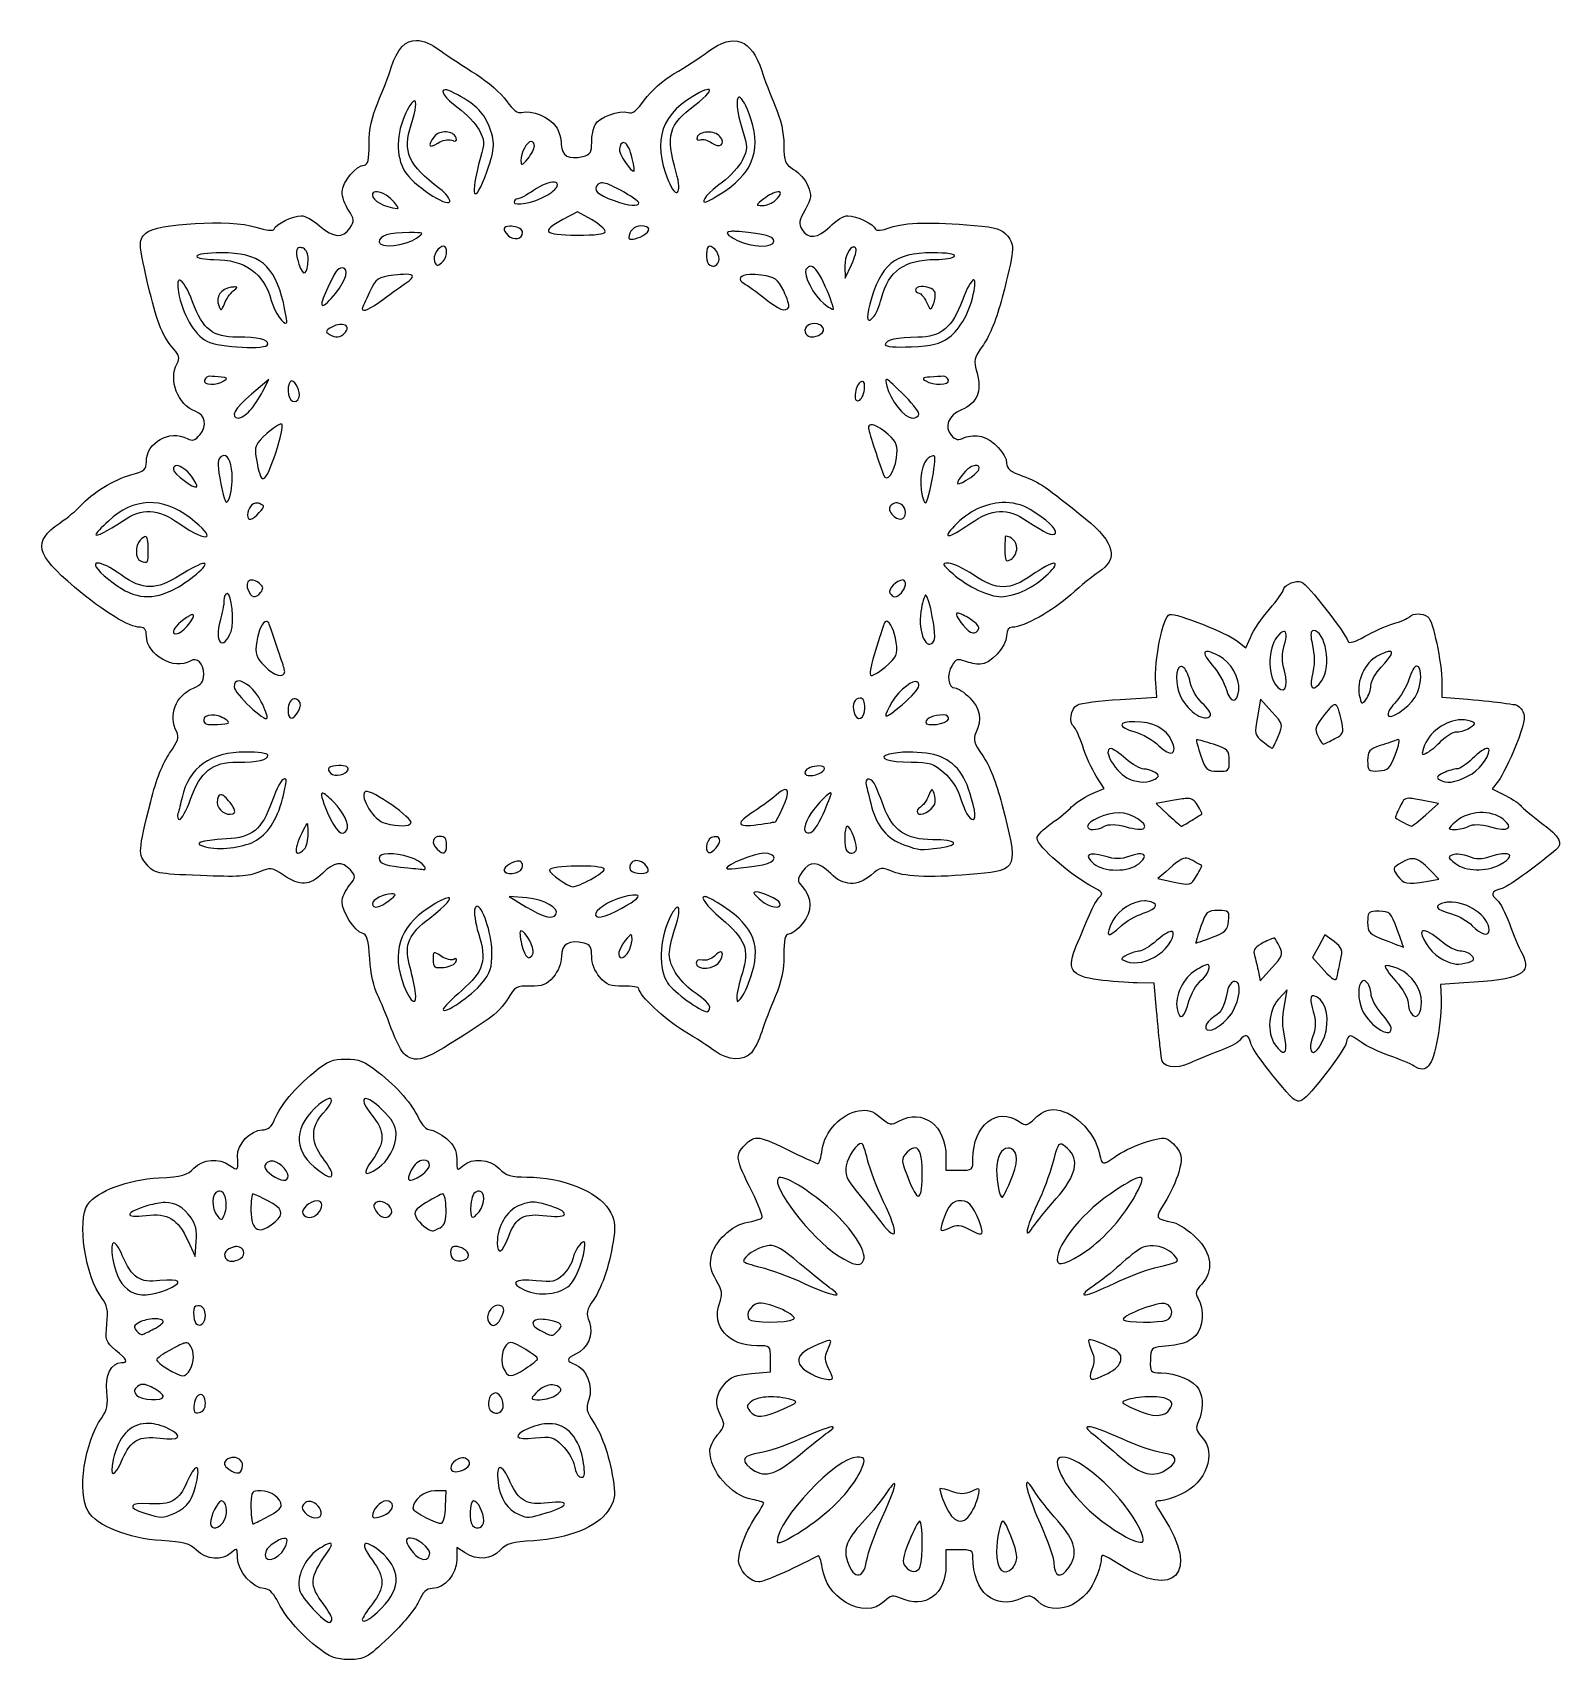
# Model space of a CAD drawing. Header units: centimetres. Extents: x -5.6 to 5.6, y -6 to 6.
import ezdxf

# ---------------------------------------------------------------- set-up
doc = ezdxf.new("R2010")
doc.units = ezdxf.units.CM
doc.header["$MEASUREMENT"] = 0
doc.layers.add('Layer 1', color=7, linetype='Continuous')

msp = doc.modelspace()

# ---------------------------------------------------------------- linework, layer by layer
at = {"layer": 'Layer 1', "color": 58, "lineweight": 25}
for points, knots in [([(-2.82409, 5.95269), (-2.90724, 5.95463), (-2.96644, 5.88953), (-3.01013, 5.75343), (-3.01013, 5.75343), (-3.02952, 5.69303), (-3.07441, 5.57649), (-3.10935, 5.49463), (-3.10935, 5.49463), (-3.15444, 5.38898), (-3.17259, 5.30041), (-3.17302, 5.19036), (-3.17302, 5.19036), (-3.17345, 5.07627), (-3.18285, 5.03574), (-3.20775, 5.03574), (-3.20775, 5.03574), (-3.26575, 5.03574), (-3.37247, 4.90857), (-3.37229, 4.83978), (-3.37229, 4.83978), (-3.3722, 4.80412), (-3.35047, 4.74298), (-3.32433, 4.70335), (-3.32433, 4.70335), (-3.2809, 4.63747), (-3.28039, 4.6259), (-3.31523, 4.57271), (-3.31523, 4.57271), (-3.36651, 4.49444), (-3.43575, 4.49978), (-3.53765, 4.58925), (-3.53765, 4.58925), (-3.58426, 4.63018), (-3.64493, 4.66366), (-3.67242, 4.66366), (-3.67242, 4.66366), (-3.73224, 4.66366), (-3.86065, 4.60049), (-3.87251, 4.56527), (-3.87251, 4.56527), (-3.8778, 4.54959), (-3.92786, 4.555), (-4.00646, 4.58015), (-4.00646, 4.58015), (-4.18938, 4.63871), (-4.74288, 4.60771), (-4.81591, 4.53469), (-4.81591, 4.53469), (-4.8713, 4.47929), (-4.87009, 4.46077), (-4.78697, 4.10888), (-4.78697, 4.10888), (-4.73172, 3.87499), (-4.68619, 3.76587), (-4.60755, 3.67976), (-4.60755, 3.67976), (-4.56848, 3.63698), (-4.56368, 3.61666), (-4.58523, 3.57641), (-4.58523, 3.57641), (-4.65022, 3.45498), (-4.5816, 3.27455), (-4.45128, 3.22501), (-4.45128, 3.22501), (-4.37673, 3.19666), (-4.36166, 3.12247), (-4.41655, 3.05468), (-4.41655, 3.05468), (-4.45308, 3.00957), (-4.47103, 3.00363), (-4.51081, 3.02491), (-4.51081, 3.02491), (-4.63928, 3.09367), (-4.81095, 2.99634), (-4.81095, 2.85458), (-4.81095, 2.85458), (-4.81095, 2.79751), (-4.82576, 2.7844), (-4.92505, 2.75784), (-4.92505, 2.75784), (-5.04504, 2.72575), (-5.21085, 2.62401), (-5.29464, 2.53046), (-5.29464, 2.53046), (-5.32193, 2.5), (-5.39136, 2.4425), (-5.44843, 2.40313), (-5.44843, 2.40313), (-5.6479, 2.26553), (-5.62628, 2.1739), (-5.33846, 1.93184), (-5.33846, 1.93184), (-5.11814, 1.74655), (-4.939, 1.63749), (-4.85642, 1.63749), (-4.85642, 1.63749), (-4.82416, 1.63749), (-4.81094, 1.61924), (-4.81094, 1.57382), (-4.81094, 1.57382), (-4.81094, 1.43605), (-4.60334, 1.31649), (-4.48931, 1.38861), (-4.48931, 1.38861), (-4.43792, 1.42113), (-4.38927, 1.37319), (-4.38927, 1.29024), (-4.38927, 1.29024), (-4.38927, 1.23746), (-4.4063, 1.2143), (-4.46451, 1.19019), (-4.46451, 1.19019), (-4.59656, 1.13549), (-4.65271, 0.98919), (-4.58771, 0.86773), (-4.58771, 0.86773), (-4.56785, 0.83062), (-4.57836, 0.7978), (-4.6398, 0.71063), (-4.6398, 0.71063), (-4.69145, 0.63735), (-4.73789, 0.51951), (-4.77871, 0.35675), (-4.77871, 0.35675), (-4.87231, -0.0165), (-4.87316, -0.03143), (-4.80682, -0.10792), (-4.80682, -0.10792), (-4.75044, -0.17293), (-4.73954, -0.17543), (-4.41325, -0.18895), (-4.41325, -0.18895), (-4.14186, -0.2002), (-4.05957, -0.19532), (-3.98496, -0.16415), (-3.98496, -0.16415), (-3.89615, -0.12704), (-3.88858, -0.12788), (-3.80223, -0.18647), (-3.80223, -0.18647), (-3.68328, -0.26719), (-3.6076, -0.26386), (-3.51698, -0.17324), (-3.51698, -0.17324), (-3.43054, -0.08681), (-3.37243, -0.07984), (-3.3111, -0.14761), (-3.3111, -0.14761), (-3.26911, -0.194), (-3.27, -0.19873), (-3.3202, -0.26254), (-3.3202, -0.26254), (-3.349, -0.29915), (-3.37234, -0.35275), (-3.37229, -0.3816), (-3.37229, -0.3816), (-3.37216, -0.45386), (-3.28012, -0.5979), (-3.22512, -0.61228), (-3.22512, -0.61228), (-3.18812, -0.62196), (-3.17833, -0.65622), (-3.1689, -0.80162), (-3.1689, -0.80162), (-3.16237, -0.90226), (-3.13766, -1.0164), (-3.11268, -1.06455), (-3.11268, -1.06455), (-3.08841, -1.11132), (-3.0426, -1.22294), (-3.01015, -1.3126), (-3.01015, -1.3126), (-2.97771, -1.40225), (-2.93158, -1.48985), (-2.90845, -1.5069), (-2.90845, -1.5069), (-2.81484, -1.57593), (-2.75961, -1.55168), (-2.29743, -1.24397), (-2.29743, -1.24397), (-2.24517, -1.20918), (-2.17891, -1.13997), (-2.15026, -1.09018), (-2.15026, -1.09018), (-2.10228, -1.0068), (-2.08965, -0.99962), (-1.98903, -1.00171), (-1.98903, -1.00171), (-1.89854, -1.00359), (-1.86911, -0.99237), (-1.81953, -0.93474), (-1.81953, -0.93474), (-1.78217, -0.89131), (-1.76, -0.8341), (-1.76, -0.7826), (-1.76, -0.7826), (-1.76, -0.69219), (-1.70142, -0.65782), (-1.59298, -0.68503), (-1.59298, -0.68503), (-1.54824, -0.69626), (-1.53676, -0.71715), (-1.53676, -0.7826), (-1.53676, -0.7826), (-1.53676, -0.83432), (-1.51465, -0.89124), (-1.47723, -0.93474), (-1.47723, -0.93474), (-1.42698, -0.99314), (-1.39905, -1.00371), (-1.3036, -1.00171), (-1.3036, -1.00171), (-1.24103, -1.0004), (-1.1895, -1.00923), (-1.1895, -1.02073), (-1.1895, -1.02073), (-1.1895, -1.06845), (-0.99973, -1.24639), (-0.85794, -1.33162), (-0.85794, -1.33162), (-0.77421, -1.38194), (-0.67113, -1.44887), (-0.62891, -1.48045), (-0.62891, -1.48045), (-0.53683, -1.54934), (-0.41886, -1.55412), (-0.36267, -1.49203), (-0.36267, -1.49203), (-0.34016, -1.46717), (-0.30598, -1.39782), (-0.2866, -1.33741), (-0.2866, -1.33741), (-0.26721, -1.27701), (-0.22232, -1.16047), (-0.18738, -1.07861), (-0.18738, -1.07861), (-0.14229, -0.97296), (-0.12413, -0.88522), (-0.12371, -0.77517), (-0.12371, -0.77517), (-0.12327, -0.65852), (-0.11449, -0.61973), (-0.08816, -0.61973), (-0.08816, -0.61973), (-0.06891, -0.61973), (-0.02299, -0.58459), (0.01354, -0.54118), (0.01354, -0.54118), (0.08684, -0.45407), (0.08576, -0.35178), (0.01023, -0.26833), (0.01023, -0.26833), (-0.02682, -0.22739), (-0.0268, -0.21944), (0.01106, -0.16167), (0.01106, -0.16167), (0.06527, -0.07894), (0.12937, -0.08237), (0.22025, -0.17325), (0.22025, -0.17325), (0.31373, -0.26672), (0.41575, -0.27091), (0.51708, -0.18565), (0.51708, -0.18565), (0.58748, -0.12641), (0.595, -0.12535), (0.67996, -0.16085), (0.67996, -0.16085), (0.77515, -0.20062), (0.97945, -0.20571), (1.30008, -0.17656), (1.30008, -0.17656), (1.59588, -0.14967), (1.60124, -0.13311), (1.4795, 0.33524), (1.4795, 0.33524), (1.43783, 0.49555), (1.38774, 0.62179), (1.33811, 0.69243), (1.33811, 0.69243), (1.27266, 0.78558), (1.26547, 0.81055), (1.2885, 0.8611), (1.2885, 0.8611), (1.33406, 0.96109), (1.31983, 1.04143), (1.24302, 1.11824), (1.24302, 1.11824), (1.20314, 1.15812), (1.15362, 1.191), (1.13305, 1.191), (1.13305, 1.191), (1.08275, 1.191), (1.07061, 1.28978), (1.11238, 1.35719), (1.11238, 1.35719), (1.14036, 1.40236), (1.15631, 1.40723), (1.20746, 1.38778), (1.20746, 1.38778), (1.24138, 1.37489), (1.29163, 1.36463), (1.31908, 1.36463), (1.31908, 1.36463), (1.39062, 1.36463), (1.51421, 1.49713), (1.51421, 1.57382), (1.51421, 1.57382), (1.51421, 1.61807), (1.52716, 1.63733), (1.5572, 1.63749), (1.5572, 1.63749), (1.64088, 1.63796), (1.85033, 1.75489), (1.98549, 1.87644), (1.98549, 1.87644), (2.06053, 1.94392), (2.15158, 2.01797), (2.18806, 2.04098), (2.18806, 2.04098), (2.33943, 2.13643), (2.3098, 2.26009), (2.09463, 2.43455), (2.09463, 2.43455), (1.80123, 2.67243), (1.7552, 2.7049), (1.63409, 2.74792), (1.63409, 2.74792), (1.54219, 2.78056), (1.5142, 2.8026), (1.5142, 2.843), (1.5142, 2.843), (1.5142, 2.91147), (1.41197, 3.01958), (1.32816, 3.04061), (1.32816, 3.04061), (1.29189, 3.04971), (1.23675, 3.046), (1.20496, 3.03151), (1.20496, 3.03151), (1.15882, 3.01049), (1.13907, 3.01313), (1.10822, 3.04722), (1.10822, 3.04722), (1.05102, 3.11042), (1.08465, 3.19562), (1.18263, 3.23656), (1.18263, 3.23656), (1.29672, 3.28423), (1.33337, 3.37112), (1.29673, 3.50528), (1.29673, 3.50528), (1.27007, 3.60291), (1.27273, 3.61539), (1.34303, 3.71447), (1.34303, 3.71447), (1.39027, 3.78104), (1.44123, 3.90893), (1.48111, 4.06174), (1.48111, 4.06174), (1.57289, 4.41343), (1.57548, 4.44527), (1.51914, 4.51484), (1.51914, 4.51484), (1.47794, 4.56572), (1.44005, 4.57758), (1.27523, 4.59256), (1.27523, 4.59256), (0.97092, 4.62022), (0.7665, 4.61459), (0.65842, 4.57602), (0.65842, 4.57602), (0.59703, 4.55411), (0.55616, 4.55004), (0.55093, 4.56527), (0.55093, 4.56527), (0.53865, 4.60106), (0.40882, 4.66366), (0.3467, 4.66366), (0.3467, 4.66366), (0.31737, 4.66366), (0.25779, 4.62697), (0.21358, 4.58263), (0.21358, 4.58263), (0.12601, 4.4948), (0.05459, 4.48852), (0.0077, 4.56361), (0.0077, 4.56361), (-0.01592, 4.60143), (-0.01149, 4.62866), (0.03168, 4.70748), (0.03168, 4.70748), (0.0792, 4.79423), (0.0815, 4.81323), (0.05235, 4.88359), (0.05235, 4.88359), (0.03439, 4.92696), (-0.01267, 4.98117), (-0.05183, 5.00431), (-0.05183, 5.00431), (-0.11643, 5.04247), (-0.12323, 5.05917), (-0.12376, 5.18373), (-0.12376, 5.18373), (-0.12415, 5.27467), (-0.14534, 5.37122), (-0.18743, 5.46981), (-0.18743, 5.46981), (-0.22237, 5.55167), (-0.26718, 5.66792), (-0.28665, 5.72861), (-0.28665, 5.72861), (-0.36181, 5.96286), (-0.49105, 6.01032), (-0.67856, 5.87248), (-0.67856, 5.87248), (-0.73888, 5.82814), (-0.85214, 5.75407), (-0.92991, 5.70794), (-0.92991, 5.70794), (-1.01098, 5.65985), (-1.10352, 5.57832), (-1.14736, 5.51612), (-1.14736, 5.51612), (-1.20378, 5.43607), (-1.2356, 5.41129), (-1.2689, 5.42186), (-1.2689, 5.42186), (-1.33304, 5.44222), (-1.48283, 5.38703), (-1.51199, 5.33256), (-1.51199, 5.33256), (-1.52552, 5.30726), (-1.53679, 5.24826), (-1.53679, 5.2011), (-1.53679, 5.2011), (-1.53679, 5.12956), (-1.54779, 5.11283), (-1.60128, 5.0994), (-1.60128, 5.0994), (-1.70531, 5.07329), (-1.76003, 5.10361), (-1.76003, 5.18704), (-1.76003, 5.18704), (-1.76003, 5.22753), (-1.77814, 5.28722), (-1.79972, 5.32016), (-1.79972, 5.32016), (-1.84291, 5.38608), (-1.98241, 5.44385), (-2.05107, 5.42351), (-2.05107, 5.42351), (-2.08194, 5.41437), (-2.11524, 5.43908), (-2.16352, 5.50867), (-2.16352, 5.50867), (-2.20119, 5.56296), (-2.30165, 5.65071), (-2.38676, 5.7038), (-2.38676, 5.7038), (-2.47188, 5.75689), (-2.58897, 5.83459), (-2.64721, 5.87661), (-2.64721, 5.87661), (-2.71565, 5.92599), (-2.77426, 5.95151), (-2.82415, 5.95268), (-2.82415, 5.95268), (-2.82415, 5.95268), (-2.82409, 5.95269), (-2.82409, 5.95269)], [0, 0, 0, 0, 0.00840336, 0.00840336, 0.00840336, 0.00840336, 0.01680672, 0.01680672, 0.01680672, 0.01680672, 0.02521008, 0.02521008, 0.02521008, 0.02521008, 0.03361345, 0.03361345, 0.03361345, 0.03361345, 0.04201681, 0.04201681, 0.04201681, 0.04201681, 0.05042017, 0.05042017, 0.05042017, 0.05042017, 0.05882353, 0.05882353, 0.05882353, 0.05882353, 0.06722689, 0.06722689, 0.06722689, 0.06722689, 0.07563025, 0.07563025, 0.07563025, 0.07563025, 0.08403361, 0.08403361, 0.08403361, 0.08403361, 0.09243697, 0.09243697, 0.09243697, 0.09243697, 0.10084034, 0.10084034, 0.10084034, 0.10084034, 0.1092437, 0.1092437, 0.1092437, 0.1092437, 0.11764706, 0.11764706, 0.11764706, 0.11764706, 0.12605042, 0.12605042, 0.12605042, 0.12605042, 0.13445378, 0.13445378, 0.13445378, 0.13445378, 0.14285714, 0.14285714, 0.14285714, 0.14285714, 0.1512605, 0.1512605, 0.1512605, 0.1512605, 0.15966387, 0.15966387, 0.15966387, 0.15966387, 0.16806723, 0.16806723, 0.16806723, 0.16806723, 0.17647059, 0.17647059, 0.17647059, 0.17647059, 0.18487395, 0.18487395, 0.18487395, 0.18487395, 0.19327731, 0.19327731, 0.19327731, 0.19327731, 0.20168067, 0.20168067, 0.20168067, 0.20168067, 0.21008403, 0.21008403, 0.21008403, 0.21008403, 0.21848739, 0.21848739, 0.21848739, 0.21848739, 0.22689076, 0.22689076, 0.22689076, 0.22689076, 0.23529412, 0.23529412, 0.23529412, 0.23529412, 0.24369748, 0.24369748, 0.24369748, 0.24369748, 0.25210084, 0.25210084, 0.25210084, 0.25210084, 0.2605042, 0.2605042, 0.2605042, 0.2605042, 0.26890756, 0.26890756, 0.26890756, 0.26890756, 0.27731092, 0.27731092, 0.27731092, 0.27731092, 0.28571429, 0.28571429, 0.28571429, 0.28571429, 0.29411765, 0.29411765, 0.29411765, 0.29411765, 0.30252101, 0.30252101, 0.30252101, 0.30252101, 0.31092437, 0.31092437, 0.31092437, 0.31092437, 0.31932773, 0.31932773, 0.31932773, 0.31932773, 0.32773109, 0.32773109, 0.32773109, 0.32773109, 0.33613445, 0.33613445, 0.33613445, 0.33613445, 0.34453782, 0.34453782, 0.34453782, 0.34453782, 0.35294118, 0.35294118, 0.35294118, 0.35294118, 0.36134454, 0.36134454, 0.36134454, 0.36134454, 0.3697479, 0.3697479, 0.3697479, 0.3697479, 0.37815126, 0.37815126, 0.37815126, 0.37815126, 0.38655462, 0.38655462, 0.38655462, 0.38655462, 0.39495798, 0.39495798, 0.39495798, 0.39495798, 0.40336134, 0.40336134, 0.40336134, 0.40336134, 0.41176471, 0.41176471, 0.41176471, 0.41176471, 0.42016807, 0.42016807, 0.42016807, 0.42016807, 0.42857143, 0.42857143, 0.42857143, 0.42857143, 0.43697479, 0.43697479, 0.43697479, 0.43697479, 0.44537815, 0.44537815, 0.44537815, 0.44537815, 0.45378151, 0.45378151, 0.45378151, 0.45378151, 0.46218487, 0.46218487, 0.46218487, 0.46218487, 0.47058824, 0.47058824, 0.47058824, 0.47058824, 0.4789916, 0.4789916, 0.4789916, 0.4789916, 0.48739496, 0.48739496, 0.48739496, 0.48739496, 0.49579832, 0.49579832, 0.49579832, 0.49579832, 0.50420168, 0.50420168, 0.50420168, 0.50420168, 0.51260504, 0.51260504, 0.51260504, 0.51260504, 0.5210084, 0.5210084, 0.5210084, 0.5210084, 0.52941176, 0.52941176, 0.52941176, 0.52941176, 0.53781513, 0.53781513, 0.53781513, 0.53781513, 0.54621849, 0.54621849, 0.54621849, 0.54621849, 0.55462185, 0.55462185, 0.55462185, 0.55462185, 0.56302521, 0.56302521, 0.56302521, 0.56302521, 0.57142857, 0.57142857, 0.57142857, 0.57142857, 0.57983193, 0.57983193, 0.57983193, 0.57983193, 0.58823529, 0.58823529, 0.58823529, 0.58823529, 0.59663866, 0.59663866, 0.59663866, 0.59663866, 0.60504202, 0.60504202, 0.60504202, 0.60504202, 0.61344538, 0.61344538, 0.61344538, 0.61344538, 0.62184874, 0.62184874, 0.62184874, 0.62184874, 0.6302521, 0.6302521, 0.6302521, 0.6302521, 0.63865546, 0.63865546, 0.63865546, 0.63865546, 0.64705882, 0.64705882, 0.64705882, 0.64705882, 0.65546218, 0.65546218, 0.65546218, 0.65546218, 0.66386555, 0.66386555, 0.66386555, 0.66386555, 0.67226891, 0.67226891, 0.67226891, 0.67226891, 0.68067227, 0.68067227, 0.68067227, 0.68067227, 0.68907563, 0.68907563, 0.68907563, 0.68907563, 0.69747899, 0.69747899, 0.69747899, 0.69747899, 0.70588235, 0.70588235, 0.70588235, 0.70588235, 0.71428571, 0.71428571, 0.71428571, 0.71428571, 0.72268908, 0.72268908, 0.72268908, 0.72268908, 0.73109244, 0.73109244, 0.73109244, 0.73109244, 0.7394958, 0.7394958, 0.7394958, 0.7394958, 0.74789916, 0.74789916, 0.74789916, 0.74789916, 0.75630252, 0.75630252, 0.75630252, 0.75630252, 0.76470588, 0.76470588, 0.76470588, 0.76470588, 0.77310924, 0.77310924, 0.77310924, 0.77310924, 0.78151261, 0.78151261, 0.78151261, 0.78151261, 0.78991597, 0.78991597, 0.78991597, 0.78991597, 0.79831933, 0.79831933, 0.79831933, 0.79831933, 0.80672269, 0.80672269, 0.80672269, 0.80672269, 0.81512605, 0.81512605, 0.81512605, 0.81512605, 0.82352941, 0.82352941, 0.82352941, 0.82352941, 0.83193277, 0.83193277, 0.83193277, 0.83193277, 0.84033613, 0.84033613, 0.84033613, 0.84033613, 0.8487395, 0.8487395, 0.8487395, 0.8487395, 0.85714286, 0.85714286, 0.85714286, 0.85714286, 0.86554622, 0.86554622, 0.86554622, 0.86554622, 0.87394958, 0.87394958, 0.87394958, 0.87394958, 0.88235294, 0.88235294, 0.88235294, 0.88235294, 0.8907563, 0.8907563, 0.8907563, 0.8907563, 0.89915966, 0.89915966, 0.89915966, 0.89915966, 0.90756303, 0.90756303, 0.90756303, 0.90756303, 0.91596639, 0.91596639, 0.91596639, 0.91596639, 0.92436975, 0.92436975, 0.92436975, 0.92436975, 0.93277311, 0.93277311, 0.93277311, 0.93277311, 0.94117647, 0.94117647, 0.94117647, 0.94117647, 0.94957983, 0.94957983, 0.94957983, 0.94957983, 0.95798319, 0.95798319, 0.95798319, 0.95798319, 0.96638655, 0.96638655, 0.96638655, 0.96638655, 0.97478992, 0.97478992, 0.97478992, 0.97478992, 0.98319328, 0.98319328, 0.98319328, 0.98319328, 1, 1, 1, 1]), ([(-2.84228, 5.50786), (-2.82206, 5.51215), (-2.826, 5.4463), (-2.86378, 5.33257), (-2.86378, 5.33257), (-2.92943, 5.13492), (-2.88575, 5.03702), (-2.65377, 4.86128), (-2.65377, 4.86128), (-2.60817, 4.82673), (-2.5754, 4.78468), (-2.58101, 4.76785), (-2.58101, 4.76785), (-2.59679, 4.7205), (-2.85553, 4.89384), (-2.91174, 4.98944), (-2.91174, 4.98944), (-2.97837, 5.10278), (-2.97478, 5.26832), (-2.90264, 5.42021), (-2.90264, 5.42021), (-2.87526, 5.47787), (-2.85441, 5.50528), (-2.84228, 5.50785), (-2.84228, 5.50785), (-2.84228, 5.50785), (-2.84228, 5.50786), (-2.84228, 5.50786)], [0, 0, 0, 0, 0.125, 0.125, 0.125, 0.125, 0.25, 0.25, 0.25, 0.25, 0.375, 0.375, 0.375, 0.375, 0.5, 0.5, 0.5, 0.5, 0.625, 0.625, 0.625, 0.625, 0.75, 0.75, 0.75, 0.75, 1, 1, 1, 1]), ([(-2.61491, 5.58971), (-2.60122, 5.58939), (-2.57937, 5.58199), (-2.54794, 5.56573), (-2.54794, 5.56573), (-2.40236, 5.49045), (-2.33305, 5.42659), (-2.29411, 5.32926), (-2.29411, 5.32926), (-2.24428, 5.20472), (-2.24622, 5.16194), (-2.30569, 4.99274), (-2.30569, 4.99274), (-2.40188, 4.71905), (-2.43845, 4.79486), (-2.35365, 5.09196), (-2.35365, 5.09196), (-2.32316, 5.19876), (-2.32448, 5.21886), (-2.36523, 5.29453), (-2.36523, 5.29453), (-2.39009, 5.34069), (-2.4591, 5.41356), (-2.51902, 5.45659), (-2.51902, 5.45659), (-2.61936, 5.52865), (-2.656, 5.59067), (-2.61493, 5.58971), (-2.61493, 5.58971), (-2.61493, 5.58971), (-2.61491, 5.58971), (-2.61491, 5.58971)], [0, 0, 0, 0, 0.11111111, 0.11111111, 0.11111111, 0.11111111, 0.22222222, 0.22222222, 0.22222222, 0.22222222, 0.33333333, 0.33333333, 0.33333333, 0.33333333, 0.44444444, 0.44444444, 0.44444444, 0.44444444, 0.55555556, 0.55555556, 0.55555556, 0.55555556, 0.66666667, 0.66666667, 0.66666667, 0.66666667, 0.77777778, 0.77777778, 0.77777778, 0.77777778, 1, 1, 1, 1]), ([(-0.68345, 5.5922), (-0.64861, 5.59598), (-0.68478, 5.54577), (-0.77853, 5.47644), (-0.77853, 5.47644), (-0.97153, 5.33372), (-0.9931, 5.2562), (-0.91496, 4.98035), (-0.91496, 4.98035), (-0.8697, 4.82062), (-0.91367, 4.7766), (-0.97366, 4.92165), (-0.97366, 4.92165), (-1.09704, 5.21996), (-1.02467, 5.42338), (-0.74298, 5.56905), (-0.74298, 5.56905), (-0.71512, 5.58346), (-0.69506, 5.59094), (-0.68345, 5.5922)], [0, 0, 0, 0, 0.16666667, 0.16666667, 0.16666667, 0.16666667, 0.33333333, 0.33333333, 0.33333333, 0.33333333, 0.5, 0.5, 0.5, 0.5, 0.66666667, 0.66666667, 0.66666667, 0.66666667, 1, 1, 1, 1]), ([(-0.45525, 5.53432), (-0.44034, 5.53887), (-0.41329, 5.5023), (-0.37918, 5.4136), (-0.37918, 5.4136), (-0.28597, 5.17119), (-0.3412, 4.9911), (-0.55116, 4.84971), (-0.55116, 4.84971), (-0.62235, 4.80177), (-0.68972, 4.76289), (-0.70081, 4.76289), (-0.70081, 4.76289), (-0.74076, 4.76289), (-0.67919, 4.83552), (-0.57513, 4.91089), (-0.57513, 4.91089), (-0.51675, 4.95318), (-0.45053, 5.02644), (-0.42796, 5.07377), (-0.42796, 5.07377), (-0.38972, 5.15396), (-0.38987, 5.1686), (-0.42879, 5.29205), (-0.42879, 5.29205), (-0.4736, 5.43421), (-0.47705, 5.52767), (-0.45525, 5.53431), (-0.45525, 5.53431), (-0.45525, 5.53431), (-0.45525, 5.53432), (-0.45525, 5.53432)], [0, 0, 0, 0, 0.11111111, 0.11111111, 0.11111111, 0.11111111, 0.22222222, 0.22222222, 0.22222222, 0.22222222, 0.33333333, 0.33333333, 0.33333333, 0.33333333, 0.44444444, 0.44444444, 0.44444444, 0.44444444, 0.55555556, 0.55555556, 0.55555556, 0.55555556, 0.66666667, 0.66666667, 0.66666667, 0.66666667, 0.77777778, 0.77777778, 0.77777778, 0.77777778, 1, 1, 1, 1]), ([(-2.60664, 5.27966), (-2.5732, 5.27805), (-2.54274, 5.26352), (-2.53388, 5.23667), (-2.53388, 5.23667), (-2.52568, 5.21179), (-2.53475, 5.20644), (-2.56613, 5.21848), (-2.56613, 5.21848), (-2.59118, 5.22809), (-2.63542, 5.21877), (-2.66866, 5.19698), (-2.66866, 5.19698), (-2.73322, 5.15468), (-2.7452, 5.17562), (-2.69512, 5.24411), (-2.69512, 5.24411), (-2.67646, 5.26964), (-2.64009, 5.28127), (-2.60665, 5.27966), (-2.60665, 5.27966), (-2.60665, 5.27966), (-2.60664, 5.27966), (-2.60664, 5.27966)], [0, 0, 0, 0, 0.14285714, 0.14285714, 0.14285714, 0.14285714, 0.28571429, 0.28571429, 0.28571429, 0.28571429, 0.42857143, 0.42857143, 0.42857143, 0.42857143, 0.57142857, 0.57142857, 0.57142857, 0.57142857, 0.71428571, 0.71428571, 0.71428571, 0.71428571, 1, 1, 1, 1]), ([(-0.68593, 5.278), (-0.65067, 5.27935), (-0.61281, 5.26906), (-0.59415, 5.24658), (-0.59415, 5.24658), (-0.54761, 5.1905), (-0.59446, 5.15453), (-0.65533, 5.19945), (-0.65533, 5.19945), (-0.68222, 5.2193), (-0.71943, 5.22891), (-0.73801, 5.22177), (-0.73801, 5.22177), (-0.75765, 5.21423), (-0.76791, 5.22192), (-0.76199, 5.23996), (-0.76199, 5.23996), (-0.75428, 5.26345), (-0.72119, 5.27664), (-0.68592, 5.27799), (-0.68592, 5.27799), (-0.68592, 5.27799), (-0.68593, 5.278), (-0.68593, 5.278)], [0, 0, 0, 0, 0.14285714, 0.14285714, 0.14285714, 0.14285714, 0.28571429, 0.28571429, 0.28571429, 0.28571429, 0.42857143, 0.42857143, 0.42857143, 0.42857143, 0.57142857, 0.57142857, 0.57142857, 0.57142857, 0.71428571, 0.71428571, 0.71428571, 0.71428571, 1, 1, 1, 1]), ([(-1.98239, 5.20938), (-1.96923, 5.20938), (-1.95841, 5.19361), (-1.95841, 5.17465), (-1.95841, 5.17465), (-1.95841, 5.1557), (-1.98036, 5.11425), (-2.00719, 5.08205), (-2.00719, 5.08205), (-2.04956, 5.0312), (-2.05608, 5.02888), (-2.0568, 5.06799), (-2.0568, 5.06799), (-2.05785, 5.12525), (-2.01368, 5.20938), (-1.98239, 5.20938)], [0, 0, 0, 0, 0.2, 0.2, 0.2, 0.2, 0.4, 0.4, 0.4, 0.4, 0.6, 0.6, 0.6, 0.6, 1, 1, 1, 1]), ([(-1.30522, 5.20111), (-1.28501, 5.20325), (-1.26004, 5.16827), (-1.24404, 5.1052), (-1.24404, 5.1052), (-1.2293, 5.04712), (-1.22046, 4.99649), (-1.22502, 4.99193), (-1.22502, 4.99193), (-1.24285, 4.97411), (-1.34007, 5.12094), (-1.33333, 5.15564), (-1.33333, 5.15564), (-1.32765, 5.18488), (-1.31734, 5.19983), (-1.30522, 5.20112), (-1.30522, 5.20112), (-1.30522, 5.20112), (-1.30522, 5.20111), (-1.30522, 5.20111)], [0, 0, 0, 0, 0.16666667, 0.16666667, 0.16666667, 0.16666667, 0.33333333, 0.33333333, 0.33333333, 0.33333333, 0.5, 0.5, 0.5, 0.5, 0.66666667, 0.66666667, 0.66666667, 0.66666667, 1, 1, 1, 1]), ([(-1.81289, 4.91089), (-1.79393, 4.90979), (-1.78414, 4.90041), (-1.79057, 4.88112), (-1.79057, 4.88112), (-1.79622, 4.86419), (-1.83342, 4.83152), (-1.87325, 4.80919), (-1.87325, 4.80919), (-1.96332, 4.75869), (-2.10724, 4.73096), (-2.10724, 4.76371), (-2.10724, 4.76371), (-2.10724, 4.77701), (-2.09515, 4.78769), (-2.08078, 4.78769), (-2.08078, 4.78769), (-2.06641, 4.78769), (-2.01439, 4.8156), (-1.9642, 4.8497), (-1.9642, 4.8497), (-1.90365, 4.89084), (-1.8445, 4.91272), (-1.81289, 4.91088), (-1.81289, 4.91088), (-1.81289, 4.91088), (-1.81289, 4.91089), (-1.81289, 4.91089)], [0, 0, 0, 0, 0.125, 0.125, 0.125, 0.125, 0.25, 0.25, 0.25, 0.25, 0.375, 0.375, 0.375, 0.375, 0.5, 0.5, 0.5, 0.5, 0.625, 0.625, 0.625, 0.625, 0.75, 0.75, 0.75, 0.75, 1, 1, 1, 1]), ([(-1.46728, 4.90511), (-1.46403, 4.90551), (-1.46034, 4.90537), (-1.45653, 4.90511), (-1.45653, 4.90511), (-1.43113, 4.90341), (-1.3924, 4.88696), (-1.32507, 4.85054), (-1.32507, 4.85054), (-1.25057, 4.81024), (-1.18947, 4.76782), (-1.18947, 4.75711), (-1.18947, 4.75711), (-1.18947, 4.72838), (-1.26325, 4.73564), (-1.3722, 4.77447), (-1.3722, 4.77447), (-1.49763, 4.81918), (-1.53148, 4.85249), (-1.49126, 4.89271), (-1.49126, 4.89271), (-1.48438, 4.89958), (-1.47704, 4.90392), (-1.46728, 4.90511)], [0, 0, 0, 0, 0.14285714, 0.14285714, 0.14285714, 0.14285714, 0.28571429, 0.28571429, 0.28571429, 0.28571429, 0.42857143, 0.42857143, 0.42857143, 0.42857143, 0.57142857, 0.57142857, 0.57142857, 0.57142857, 0.71428571, 0.71428571, 0.71428571, 0.71428571, 1, 1, 1, 1]), ([(-3.12588, 4.83813), (-3.09475, 4.84123), (-3.03887, 4.81645), (-3.0002, 4.77529), (-3.0002, 4.77529), (-2.96816, 4.74118), (-2.95204, 4.71418), (-2.96465, 4.71576), (-2.96465, 4.71576), (-3.06626, 4.72851), (-3.14903, 4.77373), (-3.14903, 4.81581), (-3.14903, 4.81581), (-3.14903, 4.82976), (-3.14003, 4.83673), (-3.12588, 4.83813)], [0, 0, 0, 0, 0.2, 0.2, 0.2, 0.2, 0.4, 0.4, 0.4, 0.4, 0.6, 0.6, 0.6, 0.6, 1, 1, 1, 1]), ([(-0.16834, 4.83813), (-0.16486, 4.83846), (-0.16195, 4.83852), (-0.15924, 4.83813), (-0.15924, 4.83813), (-0.15202, 4.8371), (-0.14766, 4.83316), (-0.14766, 4.82655), (-0.14766, 4.82655), (-0.14766, 4.8207), (-0.16508, 4.79838), (-0.18652, 4.77694), (-0.18652, 4.77694), (-0.20796, 4.7555), (-0.25023, 4.7386), (-0.27995, 4.73891), (-0.27995, 4.73891), (-0.33281, 4.73945), (-0.33234, 4.74024), (-0.27168, 4.78769), (-0.27168, 4.78769), (-0.23465, 4.81666), (-0.19269, 4.83584), (-0.16833, 4.83813), (-0.16833, 4.83813), (-0.16833, 4.83813), (-0.16834, 4.83813), (-0.16834, 4.83813)], [0, 0, 0, 0, 0.125, 0.125, 0.125, 0.125, 0.25, 0.25, 0.25, 0.25, 0.375, 0.375, 0.375, 0.375, 0.5, 0.5, 0.5, 0.5, 0.625, 0.625, 0.625, 0.625, 0.75, 0.75, 0.75, 0.75, 1, 1, 1, 1]), ([(-1.64091, 4.69261), (-1.64091, 4.69261), (-1.53921, 4.63473), (-1.53921, 4.63473), (-1.53921, 4.63473), (-1.4834, 4.60285), (-1.43762, 4.56369), (-1.43751, 4.54791), (-1.43751, 4.54791), (-1.43738, 4.52837), (-1.50467, 4.51996), (-1.64835, 4.52062), (-1.64835, 4.52062), (-1.89099, 4.52175), (-1.91426, 4.54761), (-1.75005, 4.63472), (-1.75005, 4.63472), (-1.75005, 4.63472), (-1.64091, 4.6926), (-1.64091, 4.6926), (-1.64091, 4.6926), (-1.64091, 4.6926), (-1.64091, 4.69261), (-1.64091, 4.69261)], [0, 0, 0, 0, 0.14285714, 0.14285714, 0.14285714, 0.14285714, 0.28571429, 0.28571429, 0.28571429, 0.28571429, 0.42857143, 0.42857143, 0.42857143, 0.42857143, 0.57142857, 0.57142857, 0.57142857, 0.57142857, 0.71428571, 0.71428571, 0.71428571, 0.71428571, 1, 1, 1, 1]), ([(-2.13783, 4.58595), (-2.13056, 4.58592), (-2.12297, 4.58535), (-2.11385, 4.5843), (-2.11385, 4.5843), (-2.07356, 4.57966), (-2.04522, 4.56143), (-2.04522, 4.53965), (-2.04522, 4.53965), (-2.04522, 4.49229), (-2.11149, 4.47942), (-2.15105, 4.51898), (-2.15105, 4.51898), (-2.19427, 4.5622), (-2.18874, 4.58619), (-2.13782, 4.58595), (-2.13782, 4.58595), (-2.13782, 4.58595), (-2.13783, 4.58595), (-2.13783, 4.58595)], [0, 0, 0, 0, 0.16666667, 0.16666667, 0.16666667, 0.16666667, 0.33333333, 0.33333333, 0.33333333, 0.33333333, 0.5, 0.5, 0.5, 0.5, 0.66666667, 0.66666667, 0.66666667, 0.66666667, 1, 1, 1, 1]), ([(-1.17458, 4.58926), (-1.10303, 4.58926), (-1.09693, 4.55104), (-1.163, 4.51567), (-1.163, 4.51567), (-1.21188, 4.48951), (-1.26387, 4.48122), (-1.26387, 4.49996), (-1.26387, 4.49996), (-1.26387, 4.5487), (-1.22366, 4.58926), (-1.17457, 4.58926), (-1.17457, 4.58926), (-1.17457, 4.58926), (-1.17458, 4.58926), (-1.17458, 4.58926)], [0, 0, 0, 0, 0.2, 0.2, 0.2, 0.2, 0.4, 0.4, 0.4, 0.4, 0.6, 0.6, 0.6, 0.6, 1, 1, 1, 1]), ([(-0.48914, 4.54874), (-0.47844, 4.54846), (-0.46623, 4.54755), (-0.45193, 4.54626), (-0.45193, 4.54626), (-0.25752, 4.52877), (-0.19727, 4.51172), (-0.19727, 4.47598), (-0.19727, 4.47598), (-0.19727, 4.42637), (-0.35989, 4.42945), (-0.46433, 4.48094), (-0.46433, 4.48094), (-0.54406, 4.52024), (-0.5609, 4.54341), (-0.51642, 4.54791), (-0.51642, 4.54791), (-0.50901, 4.54866), (-0.49983, 4.54902), (-0.48913, 4.54874), (-0.48913, 4.54874), (-0.48913, 4.54874), (-0.48914, 4.54874), (-0.48914, 4.54874)], [0, 0, 0, 0, 0.14285714, 0.14285714, 0.14285714, 0.14285714, 0.28571429, 0.28571429, 0.28571429, 0.28571429, 0.42857143, 0.42857143, 0.42857143, 0.42857143, 0.57142857, 0.57142857, 0.57142857, 0.57142857, 0.71428571, 0.71428571, 0.71428571, 0.71428571, 1, 1, 1, 1]), ([(-3.68234, 4.42968), (-3.67528, 4.42979), (-3.66686, 4.42779), (-3.65671, 4.42389), (-3.65671, 4.42389), (-3.63669, 4.4162), (-3.62094, 4.38057), (-3.62116, 4.34451), (-3.62116, 4.34451), (-3.62184, 4.22777), (-3.65918, 4.20757), (-3.68979, 4.3073), (-3.68979, 4.3073), (-3.7153, 4.39043), (-3.71293, 4.42916), (-3.68235, 4.42967), (-3.68235, 4.42967), (-3.68235, 4.42967), (-3.68234, 4.42968), (-3.68234, 4.42968)], [0, 0, 0, 0, 0.16666667, 0.16666667, 0.16666667, 0.16666667, 0.33333333, 0.33333333, 0.33333333, 0.33333333, 0.5, 0.5, 0.5, 0.5, 0.66666667, 0.66666667, 0.66666667, 0.66666667, 1, 1, 1, 1]), ([(-2.87701, 4.53882), (-2.76727, 4.53915), (-2.7668, 4.53926), (-2.82409, 4.49913), (-2.82409, 4.49913), (-2.90676, 4.44123), (-3.09942, 4.42138), (-3.09942, 4.47102), (-3.09942, 4.47102), (-3.09942, 4.51615), (-3.02667, 4.53836), (-2.877, 4.53882), (-2.877, 4.53882), (-2.877, 4.53882), (-2.87701, 4.53882), (-2.87701, 4.53882)], [0, 0, 0, 0, 0.2, 0.2, 0.2, 0.2, 0.4, 0.4, 0.4, 0.4, 0.6, 0.6, 0.6, 0.6, 1, 1, 1, 1]), ([(-2.62483, 4.44043), (-2.61286, 4.44043), (-2.60333, 4.41974), (-2.60333, 4.39413), (-2.60333, 4.39413), (-2.60333, 4.36852), (-2.62023, 4.33326), (-2.64054, 4.31641), (-2.64054, 4.31641), (-2.67045, 4.29159), (-2.68009, 4.29366), (-2.69263, 4.32633), (-2.69263, 4.32633), (-2.70831, 4.3672), (-2.6647, 4.44043), (-2.62483, 4.44043)], [0, 0, 0, 0, 0.2, 0.2, 0.2, 0.2, 0.4, 0.4, 0.4, 0.4, 0.6, 0.6, 0.6, 0.6, 1, 1, 1, 1]), ([(-0.67187, 4.44043), (-0.63323, 4.44043), (-0.58841, 4.36745), (-0.60324, 4.32881), (-0.60324, 4.32881), (-0.61846, 4.28914), (-0.64931, 4.28062), (-0.67683, 4.30814), (-0.67683, 4.30814), (-0.70121, 4.33253), (-0.69722, 4.44043), (-0.67187, 4.44043)], [0, 0, 0, 0, 0.25, 0.25, 0.25, 0.25, 0.5, 0.5, 0.5, 0.5, 1, 1, 1, 1]), ([(0.38811, 4.43382), (0.39466, 4.43382), (0.40113, 4.43061), (0.4063, 4.42224), (0.4063, 4.42224), (0.41333, 4.41086), (0.39841, 4.35726), (0.37323, 4.30318), (0.37323, 4.30318), (0.37323, 4.30318), (0.32775, 4.20479), (0.32775, 4.20479), (0.32775, 4.20479), (0.32775, 4.20479), (0.32527, 4.29491), (0.32527, 4.29491), (0.32527, 4.29491), (0.32373, 4.36407), (0.35973, 4.43381), (0.38811, 4.43382)], [0, 0, 0, 0, 0.16666667, 0.16666667, 0.16666667, 0.16666667, 0.33333333, 0.33333333, 0.33333333, 0.33333333, 0.5, 0.5, 0.5, 0.5, 0.66666667, 0.66666667, 0.66666667, 0.66666667, 1, 1, 1, 1]), ([(-4.25946, 4.39082), (-3.98012, 4.39069), (-3.868, 4.30037), (-3.80388, 4.02454), (-3.80388, 4.02454), (-3.7859, 3.94719), (-3.77527, 3.88034), (-3.7799, 3.87571), (-3.7799, 3.87571), (-3.80097, 3.85463), (-3.86925, 3.9553), (-3.89235, 4.04107), (-3.89235, 4.04107), (-3.94607, 4.24059), (-4.08725, 4.34121), (-4.31403, 4.34121), (-4.31403, 4.34121), (-4.38268, 4.34121), (-4.43888, 4.35237), (-4.43888, 4.36601), (-4.43888, 4.36601), (-4.43888, 4.38027), (-4.36287, 4.39087), (-4.25946, 4.39081), (-4.25946, 4.39081), (-4.25946, 4.39081), (-4.25946, 4.39082), (-4.25946, 4.39082)], [0, 0, 0, 0, 0.125, 0.125, 0.125, 0.125, 0.25, 0.25, 0.25, 0.25, 0.375, 0.375, 0.375, 0.375, 0.5, 0.5, 0.5, 0.5, 0.625, 0.625, 0.625, 0.625, 0.75, 0.75, 0.75, 0.75, 1, 1, 1, 1]), ([(0.96689, 4.39082), (1.07949, 4.39082), (1.13945, 4.38167), (1.12977, 4.36602), (1.12977, 4.36602), (1.12134, 4.35238), (1.05871, 4.34122), (0.99086, 4.34122), (0.99086, 4.34122), (0.76336, 4.34122), (0.64737, 4.25805), (0.59316, 4.05597), (0.59316, 4.05597), (0.57852, 4.0014), (0.55505, 3.94239), (0.54107, 3.92533), (0.54107, 3.92533), (0.49021, 3.86329), (0.47758, 3.89692), (0.508, 4.01215), (0.508, 4.01215), (0.58497, 4.30377), (0.69024, 4.39083), (0.96689, 4.39083), (0.96689, 4.39083), (0.96689, 4.39083), (0.96689, 4.39082), (0.96689, 4.39082)], [0, 0, 0, 0, 0.125, 0.125, 0.125, 0.125, 0.25, 0.25, 0.25, 0.25, 0.375, 0.375, 0.375, 0.375, 0.5, 0.5, 0.5, 0.5, 0.625, 0.625, 0.625, 0.625, 0.75, 0.75, 0.75, 0.75, 1, 1, 1, 1]), ([(-4.56952, 4.18991), (-4.56792, 4.19045), (-4.56648, 4.19038), (-4.56456, 4.18991), (-4.56456, 4.18991), (-4.54479, 4.18512), (-4.50905, 4.12846), (-4.47113, 4.02951), (-4.47113, 4.02951), (-4.39237, 3.824), (-4.32476, 3.77071), (-4.14205, 3.77071), (-4.14205, 3.77071), (-3.98749, 3.77071), (-3.91798, 3.7547), (-3.91798, 3.71862), (-3.91798, 3.71862), (-3.91798, 3.6755), (-4.27365, 3.69312), (-4.36529, 3.74094), (-4.36529, 3.74094), (-4.46022, 3.79048), (-4.54705, 3.94066), (-4.57448, 4.10143), (-4.57448, 4.10143), (-4.58402, 4.15738), (-4.58071, 4.18612), (-4.56952, 4.1899), (-4.56952, 4.1899), (-4.56952, 4.1899), (-4.56952, 4.18991), (-4.56952, 4.18991)], [0, 0, 0, 0, 0.11111111, 0.11111111, 0.11111111, 0.11111111, 0.22222222, 0.22222222, 0.22222222, 0.22222222, 0.33333333, 0.33333333, 0.33333333, 0.33333333, 0.44444444, 0.44444444, 0.44444444, 0.44444444, 0.55555556, 0.55555556, 0.55555556, 0.55555556, 0.66666667, 0.66666667, 0.66666667, 0.66666667, 0.77777778, 0.77777778, 0.77777778, 0.77777778, 1, 1, 1, 1]), ([(-3.3698, 4.2792), (-3.31819, 4.2792), (-3.34085, 4.19244), (-3.41858, 4.09482), (-3.41858, 4.09482), (-3.5164, 3.97196), (-3.55085, 3.97278), (-3.49382, 4.0973), (-3.49382, 4.0973), (-3.41891, 4.26087), (-3.407, 4.2792), (-3.3698, 4.2792)], [0, 0, 0, 0, 0.25, 0.25, 0.25, 0.25, 0.5, 0.5, 0.5, 0.5, 1, 1, 1, 1]), ([(-2.90347, 4.2329), (-2.83713, 4.23303), (-2.837, 4.21276), (-2.90016, 4.17089), (-2.90016, 4.17089), (-2.93391, 4.14851), (-3.00956, 4.09369), (-3.06801, 4.04935), (-3.06801, 4.04935), (-3.16483, 3.9759), (-3.22345, 3.95017), (-3.22345, 3.98072), (-3.22345, 3.98072), (-3.22345, 3.98718), (-3.19972, 4.04135), (-3.17053, 4.10144), (-3.17053, 4.10144), (-3.12034, 4.20474), (-3.11042, 4.21143), (-2.99194, 4.22546), (-2.99194, 4.22546), (-2.9549, 4.22985), (-2.92558, 4.23286), (-2.90347, 4.2329)], [0, 0, 0, 0, 0.14285714, 0.14285714, 0.14285714, 0.14285714, 0.28571429, 0.28571429, 0.28571429, 0.28571429, 0.42857143, 0.42857143, 0.42857143, 0.42857143, 0.57142857, 0.57142857, 0.57142857, 0.57142857, 0.71428571, 0.71428571, 0.71428571, 0.71428571, 1, 1, 1, 1]), ([(-0.37339, 4.23042), (-0.34981, 4.23202), (-0.32152, 4.23063), (-0.28988, 4.22629), (-0.28988, 4.22629), (-0.18577, 4.21202), (-0.17001, 4.20083), (-0.12534, 4.11053), (-0.12534, 4.11053), (-0.0981, 4.05548), (-0.0811, 4.00119), (-0.08813, 3.98981), (-0.08813, 3.98981), (-0.11071, 3.95328), (-0.15763, 3.97048), (-0.26672, 4.05678), (-0.26672, 4.05678), (-0.32534, 4.10316), (-0.39232, 4.15198), (-0.41555, 4.16509), (-0.41555, 4.16509), (-0.47187, 4.19687), (-0.44411, 4.2256), (-0.37338, 4.23041), (-0.37338, 4.23041), (-0.37338, 4.23041), (-0.37339, 4.23042), (-0.37339, 4.23042)], [0, 0, 0, 0, 0.125, 0.125, 0.125, 0.125, 0.25, 0.25, 0.25, 0.25, 0.375, 0.375, 0.375, 0.375, 0.5, 0.5, 0.5, 0.5, 0.625, 0.625, 0.625, 0.625, 0.75, 0.75, 0.75, 0.75, 1, 1, 1, 1]), ([(0.07558, 4.2916), (0.10519, 4.28809), (0.14049, 4.23731), (0.18307, 4.13864), (0.18307, 4.13864), (0.21938, 4.05448), (0.24483, 3.98129), (0.24012, 3.97658), (0.24012, 3.97658), (0.23541, 3.97187), (0.20347, 3.99082), (0.16901, 4.01792), (0.16901, 4.01792), (0.09759, 4.0741), (0.01568, 4.23008), (0.03837, 4.26679), (0.03837, 4.26679), (0.0494, 4.28464), (0.06212, 4.29319), (0.07558, 4.29159), (0.07558, 4.29159), (0.07558, 4.29159), (0.07558, 4.2916), (0.07558, 4.2916)], [0, 0, 0, 0, 0.14285714, 0.14285714, 0.14285714, 0.14285714, 0.28571429, 0.28571429, 0.28571429, 0.28571429, 0.42857143, 0.42857143, 0.42857143, 0.42857143, 0.57142857, 0.57142857, 0.57142857, 0.57142857, 0.71428571, 0.71428571, 0.71428571, 0.71428571, 1, 1, 1, 1]), ([(1.26951, 4.19073), (1.2821, 4.19472), (1.28517, 4.16946), (1.27447, 4.11135), (1.27447, 4.11135), (1.24748, 3.96471), (1.17417, 3.82877), (1.08926, 3.76822), (1.08926, 3.76822), (1.02202, 3.72026), (0.96746, 3.70668), (0.8131, 3.69959), (0.8131, 3.69959), (0.69692, 3.69425), (0.62128, 3.70047), (0.62128, 3.7153), (0.62128, 3.7153), (0.62128, 3.74944), (0.70982, 3.76947), (0.86106, 3.76987), (0.86106, 3.76987), (1.03054, 3.77032), (1.11604, 3.84178), (1.18931, 4.04272), (1.18931, 4.04272), (1.22218, 4.13288), (1.25333, 4.18559), (1.26951, 4.19072), (1.26951, 4.19072), (1.26951, 4.19072), (1.26951, 4.19073), (1.26951, 4.19073)], [0, 0, 0, 0, 0.11111111, 0.11111111, 0.11111111, 0.11111111, 0.22222222, 0.22222222, 0.22222222, 0.22222222, 0.33333333, 0.33333333, 0.33333333, 0.33333333, 0.44444444, 0.44444444, 0.44444444, 0.44444444, 0.55555556, 0.55555556, 0.55555556, 0.55555556, 0.66666667, 0.66666667, 0.66666667, 0.66666667, 0.77777778, 0.77777778, 0.77777778, 0.77777778, 1, 1, 1, 1]), ([(-4.15693, 4.1403), (-4.13543, 4.14086), (-4.14252, 4.13382), (-4.17181, 4.11053), (-4.17181, 4.11053), (-4.19532, 4.09184), (-4.22449, 4.04914), (-4.23713, 4.01627), (-4.23713, 4.01627), (-4.25831, 3.9612), (-4.26194, 3.95993), (-4.2793, 4.00304), (-4.2793, 4.00304), (-4.30443, 4.06547), (-4.26167, 4.12844), (-4.18835, 4.13699), (-4.18835, 4.13699), (-4.17477, 4.13857), (-4.1641, 4.14011), (-4.15693, 4.1403)], [0, 0, 0, 0, 0.16666667, 0.16666667, 0.16666667, 0.16666667, 0.33333333, 0.33333333, 0.33333333, 0.33333333, 0.5, 0.5, 0.5, 0.5, 0.66666667, 0.66666667, 0.66666667, 0.66666667, 1, 1, 1, 1]), ([(0.88503, 4.14195), (0.92285, 4.14455), (0.975, 4.13016), (0.98508, 4.10392), (0.98508, 4.10392), (0.99322, 4.0827), (0.98932, 4.04267), (0.97681, 4.01462), (0.97681, 4.01462), (0.95482, 3.96533), (0.95325, 3.96608), (0.92472, 4.02868), (0.92472, 4.02868), (0.90849, 4.0643), (0.88408, 4.09317), (0.87015, 4.09317), (0.87015, 4.09317), (0.85621, 4.09317), (0.84452, 4.10433), (0.84452, 4.11797), (0.84452, 4.11797), (0.84452, 4.13312), (0.86234, 4.14039), (0.88503, 4.14195)], [0, 0, 0, 0, 0.14285714, 0.14285714, 0.14285714, 0.14285714, 0.28571429, 0.28571429, 0.28571429, 0.28571429, 0.42857143, 0.42857143, 0.42857143, 0.42857143, 0.57142857, 0.57142857, 0.57142857, 0.57142857, 0.71428571, 0.71428571, 0.71428571, 0.71428571, 1, 1, 1, 1]), ([(-3.38881, 3.86331), (-3.38288, 3.86387), (-3.37745, 3.86364), (-3.37227, 3.86331), (-3.37227, 3.86331), (-3.33775, 3.86113), (-3.32085, 3.83916), (-3.34747, 3.80709), (-3.34747, 3.80709), (-3.38215, 3.7653), (-3.41895, 3.76133), (-3.46901, 3.79303), (-3.46901, 3.79303), (-3.49634, 3.81034), (-3.49201, 3.82092), (-3.44834, 3.84429), (-3.44834, 3.84429), (-3.42746, 3.85546), (-3.40659, 3.86163), (-3.38881, 3.86331)], [0, 0, 0, 0, 0.16666667, 0.16666667, 0.16666667, 0.16666667, 0.33333333, 0.33333333, 0.33333333, 0.33333333, 0.5, 0.5, 0.5, 0.5, 0.66666667, 0.66666667, 0.66666667, 0.66666667, 1, 1, 1, 1]), ([(0.10038, 3.86992), (0.16109, 3.86992), (0.19054, 3.8208), (0.14668, 3.79303), (0.14668, 3.79303), (0.10101, 3.7641), (0.05712, 3.76516), (0.03837, 3.79551), (0.03837, 3.79551), (0.0157, 3.83219), (0.04714, 3.86992), (0.10038, 3.86992)], [0, 0, 0, 0, 0.25, 0.25, 0.25, 0.25, 0.5, 0.5, 0.5, 0.5, 1, 1, 1, 1]), ([(-4.34379, 3.48297), (-4.32788, 3.4816), (-4.29015, 3.47861), (-4.25945, 3.47636), (-4.25945, 3.47636), (-4.2139, 3.47301), (-4.21007, 3.46787), (-4.24043, 3.44825), (-4.24043, 3.44825), (-4.29505, 3.41295), (-4.39585, 3.4169), (-4.38347, 3.45404), (-4.38347, 3.45404), (-4.37779, 3.47109), (-4.3597, 3.48434), (-4.34378, 3.48298), (-4.34378, 3.48298), (-4.34378, 3.48298), (-4.34379, 3.48297), (-4.34379, 3.48297)], [0, 0, 0, 0, 0.16666667, 0.16666667, 0.16666667, 0.16666667, 0.33333333, 0.33333333, 0.33333333, 0.33333333, 0.5, 0.5, 0.5, 0.5, 0.66666667, 0.66666667, 0.66666667, 0.66666667, 1, 1, 1, 1]), ([(1.04709, 3.48297), (1.063, 3.48434), (1.08026, 3.47108), (1.08595, 3.45403), (1.08595, 3.45403), (1.09842, 3.41662), (0.97436, 3.41242), (0.91893, 3.44824), (0.91893, 3.44824), (0.88962, 3.46718), (0.89579, 3.47312), (0.94952, 3.47635), (0.94952, 3.47635), (0.98704, 3.47861), (1.03117, 3.4816), (1.04709, 3.48296), (1.04709, 3.48296), (1.04709, 3.48296), (1.04709, 3.48297), (1.04709, 3.48297)], [0, 0, 0, 0, 0.16666667, 0.16666667, 0.16666667, 0.16666667, 0.33333333, 0.33333333, 0.33333333, 0.33333333, 0.5, 0.5, 0.5, 0.5, 0.66666667, 0.66666667, 0.66666667, 0.66666667, 1, 1, 1, 1]), ([(-3.91137, 3.45817), (-3.91137, 3.45817), (-3.95519, 3.37218), (-3.95519, 3.37218), (-3.95519, 3.37218), (-3.97903, 3.32508), (-4.02138, 3.26149), (-4.04945, 3.23079), (-4.04945, 3.23079), (-4.07751, 3.20009), (-4.11487, 3.17539), (-4.13296, 3.17539), (-4.13296, 3.17539), (-4.20088, 3.17539), (-4.16176, 3.24847), (-4.0387, 3.3515), (-4.0387, 3.3515), (-4.0387, 3.3515), (-3.91137, 3.45816), (-3.91137, 3.45816), (-3.91137, 3.45816), (-3.91137, 3.45816), (-3.91137, 3.45817), (-3.91137, 3.45817)], [0, 0, 0, 0, 0.14285714, 0.14285714, 0.14285714, 0.14285714, 0.28571429, 0.28571429, 0.28571429, 0.28571429, 0.42857143, 0.42857143, 0.42857143, 0.42857143, 0.57142857, 0.57142857, 0.57142857, 0.57142857, 0.71428571, 0.71428571, 0.71428571, 0.71428571, 1, 1, 1, 1]), ([(-3.74517, 3.44824), (-3.71271, 3.44824), (-3.67437, 3.36836), (-3.68812, 3.33), (-3.68812, 3.33), (-3.71077, 3.26682), (-3.76915, 3.29856), (-3.76915, 3.37382), (-3.76915, 3.37382), (-3.76915, 3.41475), (-3.75833, 3.44823), (-3.74517, 3.44823), (-3.74517, 3.44823), (-3.74517, 3.44823), (-3.74517, 3.44824), (-3.74517, 3.44824)], [0, 0, 0, 0, 0.2, 0.2, 0.2, 0.2, 0.4, 0.4, 0.4, 0.4, 0.6, 0.6, 0.6, 0.6, 1, 1, 1, 1]), ([(0.45095, 3.44411), (0.46782, 3.44527), (0.47331, 3.42713), (0.46831, 3.38458), (0.46831, 3.38458), (0.46385, 3.34663), (0.44507, 3.31033), (0.42697, 3.30438), (0.42697, 3.30438), (0.40377, 3.29676), (0.39645, 3.31445), (0.40217, 3.36308), (0.40217, 3.36308), (0.40663, 3.40103), (0.42541, 3.43651), (0.44351, 3.44246), (0.44351, 3.44246), (0.44641, 3.44341), (0.44854, 3.44395), (0.45095, 3.44411)], [0, 0, 0, 0, 0.16666667, 0.16666667, 0.16666667, 0.16666667, 0.33333333, 0.33333333, 0.33333333, 0.33333333, 0.5, 0.5, 0.5, 0.5, 0.66666667, 0.66666667, 0.66666667, 0.66666667, 1, 1, 1, 1]), ([(0.62955, 3.45982), (0.64062, 3.45948), (0.67225, 3.42978), (0.742, 3.36225), (0.742, 3.36225), (0.81192, 3.29455), (0.86933, 3.22437), (0.86933, 3.20681), (0.86933, 3.20681), (0.86933, 3.18924), (0.84714, 3.17539), (0.82055, 3.17539), (0.82055, 3.17539), (0.7623, 3.17539), (0.65702, 3.30802), (0.63286, 3.41103), (0.63286, 3.41103), (0.62542, 3.44278), (0.62094, 3.46008), (0.62955, 3.45981), (0.62955, 3.45981), (0.62955, 3.45981), (0.62955, 3.45982), (0.62955, 3.45982)], [0, 0, 0, 0, 0.14285714, 0.14285714, 0.14285714, 0.14285714, 0.28571429, 0.28571429, 0.28571429, 0.28571429, 0.42857143, 0.42857143, 0.42857143, 0.42857143, 0.57142857, 0.57142857, 0.57142857, 0.57142857, 0.71428571, 0.71428571, 0.71428571, 0.71428571, 1, 1, 1, 1]), ([(-3.81876, 3.13157), (-3.81635, 3.13159), (-3.81502, 3.13111), (-3.8138, 3.12992), (-3.8138, 3.12992), (-3.80402, 3.12033), (-3.82409, 3.02623), (-3.85928, 2.92073), (-3.85928, 2.92073), (-3.94064, 2.67677), (-3.96859, 2.66945), (-4.00397, 2.8827), (-4.00397, 2.8827), (-4.01778, 2.96593), (-4.01052, 2.98302), (-3.92542, 3.06129), (-3.92542, 3.06129), (-3.88022, 3.10287), (-3.83564, 3.13141), (-3.81876, 3.13157)], [0, 0, 0, 0, 0.16666667, 0.16666667, 0.16666667, 0.16666667, 0.33333333, 0.33333333, 0.33333333, 0.33333333, 0.5, 0.5, 0.5, 0.5, 0.66666667, 0.66666667, 0.66666667, 0.66666667, 1, 1, 1, 1]), ([(0.51627, 3.12578), (0.54233, 3.12798), (0.59196, 3.1022), (0.64195, 3.0555), (0.64195, 3.0555), (0.70877, 2.99308), (0.7154, 2.97334), (0.70313, 2.88187), (0.70313, 2.88187), (0.68833, 2.77155), (0.63202, 2.6963), (0.6097, 2.75702), (0.6097, 2.75702), (0.56377, 2.88194), (0.49725, 3.08766), (0.49725, 3.10511), (0.49725, 3.10511), (0.49725, 3.11857), (0.50442, 3.12478), (0.51627, 3.12578)], [0, 0, 0, 0, 0.16666667, 0.16666667, 0.16666667, 0.16666667, 0.33333333, 0.33333333, 0.33333333, 0.33333333, 0.5, 0.5, 0.5, 0.5, 0.66666667, 0.66666667, 0.66666667, 0.66666667, 1, 1, 1, 1]), ([(-4.24209, 2.89923), (-4.20602, 2.90345), (-4.17859, 2.83611), (-4.18008, 2.73304), (-4.18008, 2.73304), (-4.18101, 2.66875), (-4.19301, 2.59681), (-4.20654, 2.57264), (-4.20654, 2.57264), (-4.22614, 2.53761), (-4.23761, 2.56181), (-4.26359, 2.69253), (-4.26359, 2.69253), (-4.28772, 2.8139), (-4.28918, 2.86373), (-4.26855, 2.88435), (-4.26855, 2.88435), (-4.25957, 2.89333), (-4.25042, 2.89826), (-4.24209, 2.89923)], [0, 0, 0, 0, 0.16666667, 0.16666667, 0.16666667, 0.16666667, 0.33333333, 0.33333333, 0.33333333, 0.33333333, 0.5, 0.5, 0.5, 0.5, 0.66666667, 0.66666667, 0.66666667, 0.66666667, 1, 1, 1, 1]), ([(0.9735, 2.89841), (0.97757, 2.89869), (0.98125, 2.89811), (0.98342, 2.89593), (0.98342, 2.89593), (0.99212, 2.88723), (0.98223, 2.79877), (0.96192, 2.69915), (0.96192, 2.69915), (0.93311, 2.5579), (0.92054, 2.529), (0.90404, 2.56769), (0.90404, 2.56769), (0.86695, 2.65465), (0.87854, 2.82248), (0.92471, 2.86865), (0.92471, 2.86865), (0.94237, 2.88631), (0.96129, 2.89757), (0.97349, 2.89842), (0.97349, 2.89842), (0.97349, 2.89842), (0.9735, 2.89841), (0.9735, 2.89841)], [0, 0, 0, 0, 0.14285714, 0.14285714, 0.14285714, 0.14285714, 0.28571429, 0.28571429, 0.28571429, 0.28571429, 0.42857143, 0.42857143, 0.42857143, 0.42857143, 0.57142857, 0.57142857, 0.57142857, 0.57142857, 0.71428571, 0.71428571, 0.71428571, 0.71428571, 1, 1, 1, 1]), ([(-4.58523, 2.82565), (-4.55787, 2.82325), (-4.51459, 2.79401), (-4.48022, 2.74793), (-4.48022, 2.74793), (-4.4524, 2.71064), (-4.43462, 2.67558), (-4.44053, 2.67021), (-4.44053, 2.67021), (-4.46039, 2.65216), (-4.61218, 2.76602), (-4.61251, 2.79919), (-4.61251, 2.79919), (-4.61271, 2.81893), (-4.60164, 2.82709), (-4.58522, 2.82565), (-4.58522, 2.82565), (-4.58522, 2.82565), (-4.58523, 2.82565), (-4.58523, 2.82565)], [0, 0, 0, 0, 0.16666667, 0.16666667, 0.16666667, 0.16666667, 0.33333333, 0.33333333, 0.33333333, 0.33333333, 0.5, 0.5, 0.5, 0.5, 0.66666667, 0.66666667, 0.66666667, 0.66666667, 1, 1, 1, 1]), ([(1.28274, 2.82647), (1.3038, 2.82919), (1.31772, 2.82061), (1.31003, 2.79753), (1.31003, 2.79753), (1.30439, 2.7806), (1.26232, 2.74486), (1.2166, 2.71815), (1.2166, 2.71815), (1.13162, 2.66852), (1.12974, 2.68894), (1.21164, 2.7843), (1.21164, 2.7843), (1.23297, 2.80914), (1.26169, 2.82375), (1.28275, 2.82647), (1.28275, 2.82647), (1.28275, 2.82647), (1.28274, 2.82647), (1.28274, 2.82647)], [0, 0, 0, 0, 0.16666667, 0.16666667, 0.16666667, 0.16666667, 0.33333333, 0.33333333, 0.33333333, 0.33333333, 0.5, 0.5, 0.5, 0.5, 0.66666667, 0.66666667, 0.66666667, 0.66666667, 1, 1, 1, 1]), ([(-4.79689, 2.55362), (-4.6958, 2.55762), (-4.59271, 2.52003), (-4.48931, 2.44117), (-4.48931, 2.44117), (-4.28391, 2.28453), (-4.34714, 2.24779), (-4.56455, 2.39735), (-4.56455, 2.39735), (-4.73427, 2.51409), (-4.83817, 2.51894), (-4.98706, 2.41802), (-4.98706, 2.41802), (-5.09939, 2.34189), (-5.18302, 2.29984), (-5.18302, 2.31963), (-5.18302, 2.31963), (-5.18302, 2.32583), (-5.14158, 2.37044), (-5.09042, 2.41802), (-5.09042, 2.41802), (-4.99727, 2.50466), (-4.89799, 2.54962), (-4.7969, 2.55362), (-4.7969, 2.55362), (-4.7969, 2.55362), (-4.79689, 2.55362), (-4.79689, 2.55362)], [0, 0, 0, 0, 0.125, 0.125, 0.125, 0.125, 0.25, 0.25, 0.25, 0.25, 0.375, 0.375, 0.375, 0.375, 0.5, 0.5, 0.5, 0.5, 0.625, 0.625, 0.625, 0.625, 0.75, 0.75, 0.75, 0.75, 1, 1, 1, 1]), ([(-3.9957, 2.54949), (-3.99034, 2.54912), (-3.98463, 2.54828), (-3.97916, 2.54618), (-3.97916, 2.54618), (-3.93846, 2.53056), (-3.93884, 2.52641), (-3.98081, 2.48003), (-3.98081, 2.48003), (-4.03146, 2.42406), (-4.06735, 2.41641), (-4.0668, 2.46184), (-4.0668, 2.46184), (-4.06616, 2.51379), (-4.03319, 2.55204), (-3.99569, 2.54948), (-3.99569, 2.54948), (-3.99569, 2.54948), (-3.9957, 2.54949), (-3.9957, 2.54949)], [0, 0, 0, 0, 0.16666667, 0.16666667, 0.16666667, 0.16666667, 0.33333333, 0.33333333, 0.33333333, 0.33333333, 0.5, 0.5, 0.5, 0.5, 0.66666667, 0.66666667, 0.66666667, 0.66666667, 1, 1, 1, 1]), ([(0.69817, 2.55114), (0.73314, 2.55549), (0.7701, 2.52589), (0.7701, 2.48169), (0.7701, 2.48169), (0.7701, 2.42211), (0.71499, 2.41515), (0.67005, 2.46929), (0.67005, 2.46929), (0.64712, 2.49691), (0.64556, 2.51508), (0.66509, 2.53461), (0.66509, 2.53461), (0.67486, 2.54438), (0.68651, 2.5497), (0.69816, 2.55115), (0.69816, 2.55115), (0.69816, 2.55115), (0.69817, 2.55114), (0.69817, 2.55114)], [0, 0, 0, 0, 0.16666667, 0.16666667, 0.16666667, 0.16666667, 0.33333333, 0.33333333, 0.33333333, 0.33333333, 0.5, 0.5, 0.5, 0.5, 0.66666667, 0.66666667, 0.66666667, 0.66666667, 1, 1, 1, 1]), ([(1.48117, 2.55362), (1.55423, 2.55654), (1.62544, 2.54067), (1.68788, 2.50318), (1.68788, 2.50318), (1.80338, 2.43384), (1.88761, 2.35437), (1.87226, 2.32955), (1.87226, 2.32955), (1.85604, 2.3033), (1.79945, 2.32727), (1.66555, 2.41802), (1.66555, 2.41802), (1.51665, 2.51894), (1.41276, 2.51409), (1.24304, 2.39735), (1.24304, 2.39735), (1.08268, 2.28704), (1.0338, 2.28136), (1.13142, 2.38412), (1.13142, 2.38412), (1.23246, 2.49048), (1.3594, 2.54876), (1.48117, 2.55362)], [0, 0, 0, 0, 0.14285714, 0.14285714, 0.14285714, 0.14285714, 0.28571429, 0.28571429, 0.28571429, 0.28571429, 0.42857143, 0.42857143, 0.42857143, 0.42857143, 0.57142857, 0.57142857, 0.57142857, 0.57142857, 0.71428571, 0.71428571, 0.71428571, 0.71428571, 1, 1, 1, 1]), ([(-4.81674, 2.30392), (-4.80225, 2.30287), (-4.79853, 2.27395), (-4.79772, 2.20801), (-4.79772, 2.20801), (-4.7965, 2.10747), (-4.79959, 2.10306), (-4.85477, 2.12533), (-4.85477, 2.12533), (-4.89424, 2.14126), (-4.89462, 2.23844), (-4.8556, 2.27747), (-4.8556, 2.27747), (-4.83782, 2.29524), (-4.82543, 2.30456), (-4.81674, 2.30393), (-4.81674, 2.30393), (-4.81674, 2.30393), (-4.81674, 2.30392), (-4.81674, 2.30392)], [0, 0, 0, 0, 0.16666667, 0.16666667, 0.16666667, 0.16666667, 0.33333333, 0.33333333, 0.33333333, 0.33333333, 0.5, 0.5, 0.5, 0.5, 0.66666667, 0.66666667, 0.66666667, 0.66666667, 1, 1, 1, 1]), ([(1.50515, 2.30723), (1.54826, 2.30723), (1.58866, 2.26467), (1.58866, 2.21876), (1.58866, 2.21876), (1.58866, 2.18659), (1.56903, 2.14902), (1.54484, 2.13608), (1.54484, 2.13608), (1.50623, 2.11542), (1.50102, 2.12443), (1.50102, 2.20967), (1.50102, 2.20967), (1.50102, 2.26306), (1.50255, 2.30724), (1.50515, 2.30724), (1.50515, 2.30724), (1.50515, 2.30724), (1.50515, 2.30723), (1.50515, 2.30723)], [0, 0, 0, 0, 0.16666667, 0.16666667, 0.16666667, 0.16666667, 0.33333333, 0.33333333, 0.33333333, 0.33333333, 0.5, 0.5, 0.5, 0.5, 0.66666667, 0.66666667, 0.66666667, 0.66666667, 1, 1, 1, 1]), ([(-5.16896, 2.10962), (-5.14053, 2.10903), (-5.07885, 2.08136), (-4.99533, 2.02198), (-4.99533, 2.02198), (-4.83441, 1.90757), (-4.74088, 1.90724), (-4.56207, 2.02115), (-4.56207, 2.02115), (-4.48767, 2.06855), (-4.40972, 2.10735), (-4.38926, 2.10714), (-4.38926, 2.10714), (-4.33614, 2.10661), (-4.50437, 1.96425), (-4.6249, 1.90788), (-4.6249, 1.90788), (-4.79243, 1.82953), (-4.91486, 1.85084), (-5.08709, 1.98726), (-5.08709, 1.98726), (-5.18705, 2.06643), (-5.2055, 2.11039), (-5.16895, 2.10963), (-5.16895, 2.10963), (-5.16895, 2.10963), (-5.16896, 2.10962), (-5.16896, 2.10962)], [0, 0, 0, 0, 0.125, 0.125, 0.125, 0.125, 0.25, 0.25, 0.25, 0.25, 0.375, 0.375, 0.375, 0.375, 0.5, 0.5, 0.5, 0.5, 0.625, 0.625, 0.625, 0.625, 0.75, 0.75, 0.75, 0.75, 1, 1, 1, 1]), ([(1.85986, 2.10879), (1.9167, 2.10879), (1.76679, 1.96657), (1.65067, 1.91035), (1.65067, 1.91035), (1.59438, 1.8831), (1.51542, 1.86127), (1.47538, 1.86157), (1.47538, 1.86157), (1.38273, 1.86226), (1.22883, 1.93519), (1.11737, 2.0319), (1.11737, 2.0319), (1.03708, 2.10156), (1.03461, 2.10735), (1.08678, 2.10797), (1.08678, 2.10797), (1.11781, 2.10834), (1.2001, 2.06973), (1.26951, 2.02198), (1.26951, 2.02198), (1.35813, 1.96102), (1.42315, 1.93516), (1.48779, 1.93516), (1.48779, 1.93516), (1.55322, 1.93516), (1.61516, 1.96028), (1.70194, 2.02198), (1.70194, 2.02198), (1.7691, 2.06973), (1.84022, 2.1088), (1.85986, 2.1088), (1.85986, 2.1088), (1.85986, 2.1088), (1.85986, 2.10879), (1.85986, 2.10879)], [0, 0, 0, 0, 0.1, 0.1, 0.1, 0.1, 0.2, 0.2, 0.2, 0.2, 0.3, 0.3, 0.3, 0.3, 0.4, 0.4, 0.4, 0.4, 0.5, 0.5, 0.5, 0.5, 0.6, 0.6, 0.6, 0.6, 0.7, 0.7, 0.7, 0.7, 0.8, 0.8, 0.8, 0.8, 1, 1, 1, 1]), ([(-4.03787, 1.98394), (-4.02144, 1.98472), (-4.00038, 1.9766), (-3.97834, 1.95831), (-3.97834, 1.95831), (-3.95077, 1.93543), (-3.9487, 1.92039), (-3.97007, 1.89464), (-3.97007, 1.89464), (-4.01059, 1.84582), (-4.04037, 1.85234), (-4.06433, 1.91614), (-4.06433, 1.91614), (-4.0797, 1.9571), (-4.06526, 1.98264), (-4.03787, 1.98394)], [0, 0, 0, 0, 0.2, 0.2, 0.2, 0.2, 0.4, 0.4, 0.4, 0.4, 0.6, 0.6, 0.6, 0.6, 1, 1, 1, 1]), ([(0.75026, 1.98477), (0.78055, 1.98477), (0.7741, 1.92427), (0.74034, 1.89051), (0.74034, 1.89051), (0.70298, 1.85315), (0.67857, 1.85235), (0.656, 1.88886), (0.656, 1.88886), (0.63931, 1.91586), (0.70701, 1.98477), (0.75026, 1.98477)], [0, 0, 0, 0, 0.25, 0.25, 0.25, 0.25, 0.5, 0.5, 0.5, 0.5, 1, 1, 1, 1]), ([(-4.21812, 1.88555), (-4.18364, 1.88555), (-4.16149, 1.67757), (-4.18835, 1.60691), (-4.18835, 1.60691), (-4.24572, 1.45602), (-4.31653, 1.52533), (-4.26855, 1.68546), (-4.26855, 1.68546), (-4.25306, 1.73718), (-4.24044, 1.80352), (-4.24044, 1.83263), (-4.24044, 1.83263), (-4.24044, 1.86174), (-4.23021, 1.88555), (-4.21812, 1.88555)], [0, 0, 0, 0, 0.2, 0.2, 0.2, 0.2, 0.4, 0.4, 0.4, 0.4, 0.6, 0.6, 0.6, 0.6, 1, 1, 1, 1]), ([(0.91976, 1.87315), (0.9451, 1.86816), (1.00156, 1.57196), (0.98177, 1.53994), (0.98177, 1.53994), (0.92702, 1.45135), (0.85989, 1.59664), (0.88338, 1.75326), (0.88338, 1.75326), (0.89228, 1.81261), (0.90758, 1.86633), (0.91728, 1.87232), (0.91728, 1.87232), (0.91803, 1.87278), (0.91894, 1.87331), (0.91976, 1.87315)], [0, 0, 0, 0, 0.2, 0.2, 0.2, 0.2, 0.4, 0.4, 0.4, 0.4, 0.6, 0.6, 0.6, 0.6, 1, 1, 1, 1]), ([(-4.4736, 1.73011), (-4.45226, 1.73145), (-4.46849, 1.69144), (-4.51411, 1.64247), (-4.51411, 1.64247), (-4.56563, 1.58717), (-4.6125, 1.57075), (-4.6125, 1.60857), (-4.6125, 1.60857), (-4.6125, 1.63011), (-4.55011, 1.69054), (-4.49509, 1.72184), (-4.49509, 1.72184), (-4.48607, 1.72697), (-4.47852, 1.7298), (-4.47359, 1.73011), (-4.47359, 1.73011), (-4.47359, 1.73011), (-4.4736, 1.73011), (-4.4736, 1.73011)], [0, 0, 0, 0, 0.16666667, 0.16666667, 0.16666667, 0.16666667, 0.33333333, 0.33333333, 0.33333333, 0.33333333, 0.5, 0.5, 0.5, 0.5, 0.66666667, 0.66666667, 0.66666667, 0.66666667, 1, 1, 1, 1]), ([(-3.92873, 1.6805), (-3.92017, 1.68082), (-3.91255, 1.67446), (-3.90723, 1.659), (-3.90723, 1.659), (-3.81768, 1.39852), (-3.79396, 1.32675), (-3.79396, 1.31256), (-3.79396, 1.31256), (-3.79396, 1.26066), (-3.87284, 1.27998), (-3.93865, 1.34811), (-3.93865, 1.34811), (-4.00611, 1.41794), (-4.01246, 1.43844), (-3.99983, 1.53166), (-3.99983, 1.53166), (-3.98852, 1.61522), (-3.9544, 1.67953), (-3.92872, 1.68049), (-3.92872, 1.68049), (-3.92872, 1.68049), (-3.92873, 1.6805), (-3.92873, 1.6805)], [0, 0, 0, 0, 0.14285714, 0.14285714, 0.14285714, 0.14285714, 0.28571429, 0.28571429, 0.28571429, 0.28571429, 0.42857143, 0.42857143, 0.42857143, 0.42857143, 0.57142857, 0.57142857, 0.57142857, 0.57142857, 0.71428571, 0.71428571, 0.71428571, 0.71428571, 1, 1, 1, 1]), ([(0.63203, 1.68132), (0.65685, 1.67827), (0.69147, 1.60969), (0.70231, 1.52588), (0.70231, 1.52588), (0.71408, 1.4349), (0.70713, 1.41964), (0.62045, 1.34481), (0.62045, 1.34481), (0.56846, 1.29992), (0.51981, 1.27369), (0.51214, 1.28611), (0.51214, 1.28611), (0.50446, 1.29852), (0.52121, 1.37931), (0.54935, 1.46636), (0.54935, 1.46636), (0.57748, 1.55341), (0.60601, 1.64119), (0.61219, 1.66066), (0.61219, 1.66066), (0.61705, 1.67599), (0.62376, 1.68235), (0.63203, 1.68133), (0.63203, 1.68133), (0.63203, 1.68133), (0.63203, 1.68132), (0.63203, 1.68132)], [0, 0, 0, 0, 0.125, 0.125, 0.125, 0.125, 0.25, 0.25, 0.25, 0.25, 0.375, 0.375, 0.375, 0.375, 0.5, 0.5, 0.5, 0.5, 0.625, 0.625, 0.625, 0.625, 0.75, 0.75, 0.75, 0.75, 1, 1, 1, 1]), ([(1.15458, 1.74168), (1.16725, 1.74135), (1.19235, 1.72989), (1.22982, 1.70778), (1.22982, 1.70778), (1.27815, 1.67927), (1.31404, 1.64457), (1.3092, 1.63006), (1.3092, 1.63006), (1.29187, 1.57805), (1.24571, 1.58617), (1.19427, 1.65156), (1.19427, 1.65156), (1.14677, 1.71195), (1.13347, 1.74224), (1.15458, 1.74168)], [0, 0, 0, 0, 0.2, 0.2, 0.2, 0.2, 0.4, 0.4, 0.4, 0.4, 0.6, 0.6, 0.6, 0.6, 1, 1, 1, 1]), ([(-4.13378, 1.24228), (-4.09032, 1.2433), (-4.01281, 1.18121), (-3.96593, 1.08932), (-3.96593, 1.08932), (-3.93781, 1.03419), (-3.91873, 0.97979), (-3.92294, 0.9686), (-3.92294, 0.9686), (-3.93557, 0.93505), (-4.16603, 1.15297), (-4.16603, 1.19846), (-4.16603, 1.19846), (-4.16603, 1.22856), (-4.15354, 1.24182), (-4.13378, 1.24228)], [0, 0, 0, 0, 0.2, 0.2, 0.2, 0.2, 0.4, 0.4, 0.4, 0.4, 0.6, 0.6, 0.6, 0.6, 1, 1, 1, 1]), ([(0.84452, 1.23732), (0.8597, 1.23721), (0.86932, 1.22757), (0.86932, 1.2059), (0.86932, 1.2059), (0.86932, 1.18671), (0.81351, 1.12411), (0.7453, 1.06699), (0.7453, 1.06699), (0.61739, 0.95989), (0.60164, 0.95667), (0.64939, 1.04963), (0.64939, 1.04963), (0.70184, 1.15171), (0.79897, 1.23761), (0.84452, 1.23732)], [0, 0, 0, 0, 0.2, 0.2, 0.2, 0.2, 0.4, 0.4, 0.4, 0.4, 0.6, 0.6, 0.6, 0.6, 1, 1, 1, 1]), ([(-3.72533, 1.11164), (-3.71424, 1.11323), (-3.70214, 1.10829), (-3.6906, 1.09676), (-3.6906, 1.09676), (-3.67388, 1.08004), (-3.67433, 1.0549), (-3.69308, 1.01987), (-3.69308, 1.01987), (-3.7307, 0.94958), (-3.76915, 0.95374), (-3.76915, 1.02814), (-3.76915, 1.02814), (-3.76915, 1.07568), (-3.74972, 1.10816), (-3.72533, 1.11165), (-3.72533, 1.11165), (-3.72533, 1.11165), (-3.72533, 1.11164), (-3.72533, 1.11164)], [0, 0, 0, 0, 0.16666667, 0.16666667, 0.16666667, 0.16666667, 0.33333333, 0.33333333, 0.33333333, 0.33333333, 0.5, 0.5, 0.5, 0.5, 0.66666667, 0.66666667, 0.66666667, 0.66666667, 1, 1, 1, 1]), ([(0.4369, 1.1166), (0.45941, 1.1166), (0.47245, 1.08985), (0.47245, 1.04219), (0.47245, 1.04219), (0.47245, 0.96057), (0.41148, 0.93662), (0.39225, 1.01077), (0.39225, 1.01077), (0.37651, 1.07145), (0.39541, 1.1166), (0.4369, 1.1166)], [0, 0, 0, 0, 0.25, 0.25, 0.25, 0.25, 0.5, 0.5, 0.5, 0.5, 1, 1, 1, 1]), ([(-4.33304, 0.99175), (-4.30107, 0.99295), (-4.26127, 0.98282), (-4.23051, 0.96033), (-4.23051, 0.96033), (-4.19146, 0.93177), (-4.19775, 0.92759), (-4.28756, 0.9223), (-4.28756, 0.9223), (-4.36489, 0.91774), (-4.38927, 0.92539), (-4.38927, 0.95455), (-4.38927, 0.95455), (-4.38927, 0.9782), (-4.36501, 0.99055), (-4.33305, 0.99176), (-4.33305, 0.99176), (-4.33305, 0.99176), (-4.33304, 0.99175), (-4.33304, 0.99175)], [0, 0, 0, 0, 0.16666667, 0.16666667, 0.16666667, 0.16666667, 0.33333333, 0.33333333, 0.33333333, 0.33333333, 0.5, 0.5, 0.5, 0.5, 0.66666667, 0.66666667, 0.66666667, 0.66666667, 1, 1, 1, 1]), ([(1.04709, 0.99258), (1.0757, 0.99258), (1.09264, 0.97903), (1.08678, 0.96116), (1.08678, 0.96116), (1.07482, 0.92471), (0.91893, 0.90402), (0.91893, 0.93884), (0.91893, 0.93884), (0.91893, 0.96743), (0.97906, 0.99258), (1.04709, 0.99258)], [0, 0, 0, 0, 0.25, 0.25, 0.25, 0.25, 0.5, 0.5, 0.5, 0.5, 1, 1, 1, 1]), ([(-4.08004, 0.71973), (-3.99082, 0.71973), (-3.91798, 0.70959), (-3.91798, 0.69741), (-3.91798, 0.69741), (-3.91798, 0.66136), (-3.98714, 0.64532), (-4.14122, 0.64532), (-4.14122, 0.64532), (-4.32883, 0.64532), (-4.41026, 0.58102), (-4.48601, 0.3733), (-4.48601, 0.3733), (-4.51603, 0.29097), (-4.55238, 0.22365), (-4.56621, 0.22365), (-4.56621, 0.22365), (-4.58004, 0.22365), (-4.58571, 0.24277), (-4.57861, 0.26664), (-4.57861, 0.26664), (-4.57151, 0.29051), (-4.55806, 0.34395), (-4.54884, 0.38488), (-4.54884, 0.38488), (-4.49882, 0.60688), (-4.34047, 0.71974), (-4.08003, 0.71974), (-4.08003, 0.71974), (-4.08003, 0.71974), (-4.08004, 0.71973), (-4.08004, 0.71973)], [0, 0, 0, 0, 0.11111111, 0.11111111, 0.11111111, 0.11111111, 0.22222222, 0.22222222, 0.22222222, 0.22222222, 0.33333333, 0.33333333, 0.33333333, 0.33333333, 0.44444444, 0.44444444, 0.44444444, 0.44444444, 0.55555556, 0.55555556, 0.55555556, 0.55555556, 0.66666667, 0.66666667, 0.66666667, 0.66666667, 0.77777778, 0.77777778, 0.77777778, 0.77777778, 1, 1, 1, 1]), ([(0.79078, 0.7189), (0.8787, 0.71964), (0.9728, 0.70797), (1.02477, 0.68583), (1.02477, 0.68583), (1.16382, 0.62658), (1.22331, 0.53372), (1.27695, 0.29144), (1.27695, 0.29144), (1.28546, 0.25301), (1.2816, 0.22364), (1.26785, 0.22364), (1.26785, 0.22364), (1.2389, 0.22364), (1.20903, 0.2769), (1.16863, 0.40223), (1.16863, 0.40223), (1.15236, 0.45271), (1.10027, 0.52764), (1.05287, 0.56925), (1.05287, 0.56925), (0.97674, 0.63609), (0.94848, 0.64498), (0.81226, 0.64532), (0.81226, 0.64532), (0.64104, 0.64574), (0.55314, 0.67721), (0.6502, 0.7032), (0.6502, 0.7032), (0.68764, 0.71322), (0.738, 0.71847), (0.79076, 0.71891), (0.79076, 0.71891), (0.79076, 0.71891), (0.79078, 0.7189), (0.79078, 0.7189)], [0, 0, 0, 0, 0.1, 0.1, 0.1, 0.1, 0.2, 0.2, 0.2, 0.2, 0.3, 0.3, 0.3, 0.3, 0.4, 0.4, 0.4, 0.4, 0.5, 0.5, 0.5, 0.5, 0.6, 0.6, 0.6, 0.6, 0.7, 0.7, 0.7, 0.7, 0.8, 0.8, 0.8, 0.8, 1, 1, 1, 1]), ([(-3.39543, 0.62051), (-3.34534, 0.62051), (-3.32177, 0.6094), (-3.32846, 0.58909), (-3.32846, 0.58909), (-3.34004, 0.55392), (-3.42749, 0.53516), (-3.45414, 0.5618), (-3.45414, 0.5618), (-3.49099, 0.59865), (-3.46913, 0.6205), (-3.39544, 0.6205), (-3.39544, 0.6205), (-3.39544, 0.6205), (-3.39543, 0.62051), (-3.39543, 0.62051)], [0, 0, 0, 0, 0.2, 0.2, 0.2, 0.2, 0.4, 0.4, 0.4, 0.4, 0.6, 0.6, 0.6, 0.6, 1, 1, 1, 1]), ([(0.13263, 0.6172), (0.15625, 0.61774), (0.1748, 0.61285), (0.1748, 0.59984), (0.1748, 0.59984), (0.1748, 0.58675), (0.15669, 0.56926), (0.13511, 0.56098), (0.13511, 0.56098), (0.07053, 0.5362), (0.0209, 0.54363), (0.03176, 0.57669), (0.03176, 0.57669), (0.03928, 0.59958), (0.09327, 0.61631), (0.13263, 0.6172)], [0, 0, 0, 0, 0.2, 0.2, 0.2, 0.2, 0.4, 0.4, 0.4, 0.4, 0.6, 0.6, 0.6, 0.6, 1, 1, 1, 1]), ([(-3.79561, 0.52294), (-3.79414, 0.52322), (-3.79286, 0.52315), (-3.79148, 0.52294), (-3.79148, 0.52294), (-3.78831, 0.52248), (-3.7859, 0.52013), (-3.78321, 0.51715), (-3.78321, 0.51715), (-3.7789, 0.51237), (-3.79073, 0.44881), (-3.80967, 0.37576), (-3.80967, 0.37576), (-3.85077, 0.21729), (-3.92069, 0.11233), (-4.01886, 0.06157), (-4.01886, 0.06157), (-4.10769, 0.01564), (-4.27754, -0.00294), (-4.37687, 0.02271), (-4.37687, 0.02271), (-4.47547, 0.04817), (-4.42146, 0.06841), (-4.22225, 0.08059), (-4.22225, 0.08059), (-4.03107, 0.09228), (-3.96416, 0.14658), (-3.88904, 0.35261), (-3.88904, 0.35261), (-3.84988, 0.46003), (-3.81773, 0.51868), (-3.79561, 0.52294)], [0, 0, 0, 0, 0.11111111, 0.11111111, 0.11111111, 0.11111111, 0.22222222, 0.22222222, 0.22222222, 0.22222222, 0.33333333, 0.33333333, 0.33333333, 0.33333333, 0.44444444, 0.44444444, 0.44444444, 0.44444444, 0.55555556, 0.55555556, 0.55555556, 0.55555556, 0.66666667, 0.66666667, 0.66666667, 0.66666667, 0.77777778, 0.77777778, 0.77777778, 0.77777778, 1, 1, 1, 1]), ([(0.49395, 0.51964), (0.50651, 0.5223), (0.52444, 0.51299), (0.53943, 0.48987), (0.53943, 0.48987), (0.55047, 0.47284), (0.5816, 0.39824), (0.60888, 0.32368), (0.60888, 0.32368), (0.67534, 0.14205), (0.7735, 0.07481), (0.97103, 0.07481), (0.97103, 0.07481), (1.14746, 0.07481), (1.18253, 0.0375), (1.02643, 0.01611), (1.02643, 0.01611), (0.87883, -0.00412), (0.87499, -0.00394), (0.75771, 0.03761), (0.75771, 0.03761), (0.63568, 0.08084), (0.56004, 0.17097), (0.52124, 0.32038), (0.52124, 0.32038), (0.50498, 0.38301), (0.48701, 0.4536), (0.48073, 0.47748), (0.48073, 0.47748), (0.47418, 0.50239), (0.4814, 0.51698), (0.49396, 0.51965), (0.49396, 0.51965), (0.49396, 0.51965), (0.49395, 0.51964), (0.49395, 0.51964)], [0, 0, 0, 0, 0.1, 0.1, 0.1, 0.1, 0.2, 0.2, 0.2, 0.2, 0.3, 0.3, 0.3, 0.3, 0.4, 0.4, 0.4, 0.4, 0.5, 0.5, 0.5, 0.5, 0.6, 0.6, 0.6, 0.6, 0.7, 0.7, 0.7, 0.7, 0.8, 0.8, 0.8, 0.8, 1, 1, 1, 1]), ([(-4.26359, 0.40554), (-4.24702, 0.40581), (-4.22382, 0.38641), (-4.19579, 0.34849), (-4.19579, 0.34849), (-4.15713, 0.29621), (-4.15193, 0.2747), (-4.17512, 0.26581), (-4.17512, 0.26581), (-4.2233, 0.24731), (-4.29005, 0.29505), (-4.29005, 0.34766), (-4.29005, 0.34766), (-4.29005, 0.38604), (-4.28016, 0.40527), (-4.26359, 0.40554)], [0, 0, 0, 0, 0.2, 0.2, 0.2, 0.2, 0.4, 0.4, 0.4, 0.4, 0.6, 0.6, 0.6, 0.6, 1, 1, 1, 1]), ([(-3.51284, 0.41711), (-3.49957, 0.41414), (-3.47384, 0.39212), (-3.43512, 0.35344), (-3.43512, 0.35344), (-3.3605, 0.27893), (-3.31461, 0.18252), (-3.33673, 0.14673), (-3.33673, 0.14673), (-3.37067, 0.09181), (-3.41847, 0.13498), (-3.47812, 0.27323), (-3.47812, 0.27323), (-3.52231, 0.37564), (-3.53497, 0.42205), (-3.51285, 0.4171), (-3.51285, 0.4171), (-3.51285, 0.4171), (-3.51284, 0.41711), (-3.51284, 0.41711)], [0, 0, 0, 0, 0.16666667, 0.16666667, 0.16666667, 0.16666667, 0.33333333, 0.33333333, 0.33333333, 0.33333333, 0.5, 0.5, 0.5, 0.5, 0.66666667, 0.66666667, 0.66666667, 0.66666667, 1, 1, 1, 1]), ([(-3.19864, 0.43034), (-3.15269, 0.44369), (-2.84466, 0.22996), (-2.86543, 0.19635), (-2.86543, 0.19635), (-2.88076, 0.17154), (-2.95128, 0.17136), (-3.05643, 0.19552), (-3.05643, 0.19552), (-3.13533, 0.21365), (-3.24416, 0.38647), (-3.20278, 0.42786), (-3.20278, 0.42786), (-3.20186, 0.42878), (-3.20013, 0.42991), (-3.19865, 0.43034), (-3.19865, 0.43034), (-3.19865, 0.43034), (-3.19864, 0.43034), (-3.19864, 0.43034)], [0, 0, 0, 0, 0.16666667, 0.16666667, 0.16666667, 0.16666667, 0.33333333, 0.33333333, 0.33333333, 0.33333333, 0.5, 0.5, 0.5, 0.5, 0.66666667, 0.66666667, 0.66666667, 0.66666667, 1, 1, 1, 1]), ([(-0.11707, 0.4444), (-0.07522, 0.45185), (-0.09777, 0.36142), (-0.18322, 0.20793), (-0.18322, 0.20793), (-0.18426, 0.20606), (-0.24389, 0.19608), (-0.31551, 0.18643), (-0.31551, 0.18643), (-0.47513, 0.16494), (-0.48217, 0.1935), (-0.34031, 0.28565), (-0.34031, 0.28565), (-0.28233, 0.32332), (-0.21042, 0.37609), (-0.18073, 0.40306), (-0.18073, 0.40306), (-0.15257, 0.42864), (-0.13101, 0.44192), (-0.11706, 0.4444), (-0.11706, 0.4444), (-0.11706, 0.4444), (-0.11707, 0.4444), (-0.11707, 0.4444)], [0, 0, 0, 0, 0.14285714, 0.14285714, 0.14285714, 0.14285714, 0.28571429, 0.28571429, 0.28571429, 0.28571429, 0.42857143, 0.42857143, 0.42857143, 0.42857143, 0.57142857, 0.57142857, 0.57142857, 0.57142857, 0.71428571, 0.71428571, 0.71428571, 0.71428571, 1, 1, 1, 1]), ([(0.21862, 0.41876), (0.22221, 0.41967), (0.22441, 0.41843), (0.22441, 0.41463), (0.22441, 0.41463), (0.22441, 0.40582), (0.19741, 0.33709), (0.16405, 0.26167), (0.16405, 0.26167), (0.128, 0.18015), (0.08776, 0.12442), (0.06483, 0.12442), (0.06483, 0.12442), (0.01706, 0.12442), (0.01563, 0.15687), (0.0607, 0.24348), (0.0607, 0.24348), (0.09111, 0.30192), (0.19349, 0.41242), (0.21862, 0.41877), (0.21862, 0.41877), (0.21862, 0.41877), (0.21862, 0.41876), (0.21862, 0.41876)], [0, 0, 0, 0, 0.14285714, 0.14285714, 0.14285714, 0.14285714, 0.28571429, 0.28571429, 0.28571429, 0.28571429, 0.42857143, 0.42857143, 0.42857143, 0.42857143, 0.57142857, 0.57142857, 0.57142857, 0.57142857, 0.71428571, 0.71428571, 0.71428571, 0.71428571, 1, 1, 1, 1]), ([(0.96276, 0.44109), (0.96861, 0.4437), (0.97335, 0.43427), (0.98095, 0.41546), (0.98095, 0.41546), (0.9906, 0.39159), (0.99259, 0.35648), (0.98508, 0.33691), (0.98508, 0.33691), (0.96641, 0.28827), (0.87607, 0.24194), (0.85775, 0.27159), (0.85775, 0.27159), (0.84981, 0.28443), (0.86011, 0.30424), (0.88007, 0.31541), (0.88007, 0.31541), (0.90004, 0.32658), (0.92654, 0.36326), (0.9396, 0.39727), (0.9396, 0.39727), (0.94989, 0.42406), (0.9569, 0.43848), (0.96275, 0.44109), (0.96275, 0.44109), (0.96275, 0.44109), (0.96276, 0.44109), (0.96276, 0.44109)], [0, 0, 0, 0, 0.125, 0.125, 0.125, 0.125, 0.25, 0.25, 0.25, 0.25, 0.375, 0.375, 0.375, 0.375, 0.5, 0.5, 0.5, 0.5, 0.625, 0.625, 0.625, 0.625, 0.75, 0.75, 0.75, 0.75, 1, 1, 1, 1]), ([(-3.62859, 0.19304), (-3.62259, 0.19459), (-3.62171, 0.17226), (-3.62115, 0.12276), (-3.62115, 0.12276), (-3.6206, 0.07433), (-3.63371, 0.02172), (-3.65009, 0.00535), (-3.65009, 0.00535), (-3.72757, -0.07213), (-3.73101, 0.00855), (-3.65588, 0.14922), (-3.65588, 0.14922), (-3.6414, 0.17633), (-3.63327, 0.19184), (-3.62859, 0.19304)], [0, 0, 0, 0, 0.2, 0.2, 0.2, 0.2, 0.4, 0.4, 0.4, 0.4, 0.6, 0.6, 0.6, 0.6, 1, 1, 1, 1]), ([(0.34264, 0.17402), (0.36883, 0.17402), (0.42438, 0.02282), (0.40796, -0.00375), (0.40796, -0.00375), (0.39229, -0.0291), (0.3629, -0.03062), (0.34016, -0.00788), (0.34016, -0.00788), (0.31696, 0.01532), (0.31908, 0.17402), (0.34264, 0.17402)], [0, 0, 0, 0, 0.25, 0.25, 0.25, 0.25, 0.5, 0.5, 0.5, 0.5, 1, 1, 1, 1]), ([(-2.65294, 0.09961), (-2.61656, 0.09961), (-2.60333, 0.08307), (-2.60333, 0.0376), (-2.60333, 0.0376), (-2.60333, -0.03011), (-2.62655, -0.04089), (-2.67278, 0.00535), (-2.67278, 0.00535), (-2.71843, 0.051), (-2.70819, 0.09961), (-2.65294, 0.09961)], [0, 0, 0, 0, 0.25, 0.25, 0.25, 0.25, 0.5, 0.5, 0.5, 0.5, 1, 1, 1, 1]), ([(-0.62144, 0.09713), (-0.59385, 0.09476), (-0.58589, 0.0685), (-0.60904, 0.03181), (-0.60904, 0.03181), (-0.62318, 0.0094), (-0.64836, -0.01327), (-0.66444, -0.01863), (-0.66444, -0.01863), (-0.70853, -0.03333), (-0.69963, 0.07352), (-0.65534, 0.09051), (-0.65534, 0.09051), (-0.6421, 0.09559), (-0.63064, 0.09792), (-0.62144, 0.09712), (-0.62144, 0.09712), (-0.62144, 0.09712), (-0.62144, 0.09713), (-0.62144, 0.09713)], [0, 0, 0, 0, 0.16666667, 0.16666667, 0.16666667, 0.16666667, 0.33333333, 0.33333333, 0.33333333, 0.33333333, 0.5, 0.5, 0.5, 0.5, 0.66666667, 0.66666667, 0.66666667, 0.66666667, 1, 1, 1, 1]), ([(-3.03245, -0.02772), (-2.94527, -0.02507), (-2.80019, -0.06617), (-2.76621, -0.12115), (-2.76621, -0.12115), (-2.75692, -0.13618), (-2.75848, -0.14659), (-2.76952, -0.1443), (-2.76952, -0.1443), (-2.78056, -0.14201), (-2.83401, -0.13665), (-2.88858, -0.1319), (-2.88858, -0.1319), (-3.04768, -0.11804), (-3.09942, -0.10082), (-3.09942, -0.06162), (-3.09942, -0.06162), (-3.09942, -0.03941), (-3.07207, -0.02892), (-3.03245, -0.02772)], [0, 0, 0, 0, 0.16666667, 0.16666667, 0.16666667, 0.16666667, 0.33333333, 0.33333333, 0.33333333, 0.33333333, 0.5, 0.5, 0.5, 0.5, 0.66666667, 0.66666667, 0.66666667, 0.66666667, 1, 1, 1, 1]), ([(-2.07168, -0.08229), (-2.06633, -0.0826), (-2.06205, -0.0842), (-2.05845, -0.08642), (-2.05845, -0.08642), (-2.04568, -0.09431), (-2.04167, -0.11683), (-2.04935, -0.13686), (-2.04935, -0.13686), (-2.06468, -0.17682), (-2.18164, -0.18778), (-2.18164, -0.14926), (-2.18164, -0.14926), (-2.18164, -0.12076), (-2.10909, -0.08008), (-2.07167, -0.08229), (-2.07167, -0.08229), (-2.07167, -0.08229), (-2.07168, -0.08229), (-2.07168, -0.08229)], [0, 0, 0, 0, 0.16666667, 0.16666667, 0.16666667, 0.16666667, 0.33333333, 0.33333333, 0.33333333, 0.33333333, 0.5, 0.5, 0.5, 0.5, 0.66666667, 0.66666667, 0.66666667, 0.66666667, 1, 1, 1, 1]), ([(-1.65, -0.11867), (-1.5508, -0.11707), (-1.4504, -0.12382), (-1.44495, -0.14017), (-1.44495, -0.14017), (-1.44108, -0.15179), (-1.48535, -0.18635), (-1.54334, -0.21706), (-1.54334, -0.21706), (-1.60133, -0.24777), (-1.65951, -0.27184), (-1.67315, -0.2708), (-1.67315, -0.2708), (-1.71742, -0.26744), (-1.84678, -0.17515), (-1.84678, -0.14678), (-1.84678, -0.14678), (-1.84678, -0.13034), (-1.7492, -0.12026), (-1.65, -0.11867)], [0, 0, 0, 0, 0.16666667, 0.16666667, 0.16666667, 0.16666667, 0.33333333, 0.33333333, 0.33333333, 0.33333333, 0.5, 0.5, 0.5, 0.5, 0.66666667, 0.66666667, 0.66666667, 0.66666667, 1, 1, 1, 1]), ([(-1.21179, -0.07898), (-1.17762, -0.07718), (-1.13398, -0.10488), (-1.12084, -0.1443), (-1.12084, -0.1443), (-1.10844, -0.18148), (-1.23027, -0.18378), (-1.25313, -0.14678), (-1.25313, -0.14678), (-1.2623, -0.13195), (-1.25711, -0.10694), (-1.24155, -0.09138), (-1.24155, -0.09138), (-1.23376, -0.08359), (-1.22318, -0.07958), (-1.21178, -0.07898), (-1.21178, -0.07898), (-1.21178, -0.07898), (-1.21179, -0.07898), (-1.21179, -0.07898)], [0, 0, 0, 0, 0.16666667, 0.16666667, 0.16666667, 0.16666667, 0.33333333, 0.33333333, 0.33333333, 0.33333333, 0.5, 0.5, 0.5, 0.5, 0.66666667, 0.66666667, 0.66666667, 0.66666667, 1, 1, 1, 1]), ([(-0.27252, -0.02441), (-0.16756, -0.02441), (-0.17235, -0.09273), (-0.27831, -0.10875), (-0.27831, -0.10875), (-0.46274, -0.13663), (-0.54455, -0.14496), (-0.54455, -0.13521), (-0.54455, -0.13521), (-0.54455, -0.1081), (-0.33919, -0.02442), (-0.27253, -0.02442), (-0.27253, -0.02442), (-0.27253, -0.02442), (-0.27252, -0.02441), (-0.27252, -0.02441)], [0, 0, 0, 0, 0.2, 0.2, 0.2, 0.2, 0.4, 0.4, 0.4, 0.4, 0.6, 0.6, 0.6, 0.6, 1, 1, 1, 1]), ([(-3.00847, -0.3229), (-2.97058, -0.32337), (-2.97284, -0.33088), (-3.02501, -0.37168), (-3.02501, -0.37168), (-3.09192, -0.42402), (-3.14903, -0.43579), (-3.14903, -0.39731), (-3.14903, -0.39731), (-3.14903, -0.36614), (-3.06594, -0.32219), (-3.00847, -0.3229)], [0, 0, 0, 0, 0.25, 0.25, 0.25, 0.25, 0.5, 0.5, 0.5, 0.5, 1, 1, 1, 1]), ([(-2.59258, -0.35183), (-2.55795, -0.34845), (-2.60181, -0.40551), (-2.72735, -0.50066), (-2.72735, -0.50066), (-2.88156, -0.61753), (-2.91622, -0.69473), (-2.87783, -0.84048), (-2.87783, -0.84048), (-2.86134, -0.90309), (-2.84127, -0.99127), (-2.83401, -1.03561), (-2.83401, -1.03561), (-2.81419, -1.15664), (-2.86541, -1.1339), (-2.91752, -0.9984), (-2.91752, -0.9984), (-3.01105, -0.75515), (-2.9525, -0.56834), (-2.73893, -0.42789), (-2.73893, -0.42789), (-2.66252, -0.37764), (-2.61336, -0.35385), (-2.59258, -0.35182), (-2.59258, -0.35182), (-2.59258, -0.35182), (-2.59258, -0.35183), (-2.59258, -0.35183)], [0, 0, 0, 0, 0.125, 0.125, 0.125, 0.125, 0.25, 0.25, 0.25, 0.25, 0.375, 0.375, 0.375, 0.375, 0.5, 0.5, 0.5, 0.5, 0.625, 0.625, 0.625, 0.625, 0.75, 0.75, 0.75, 0.75, 1, 1, 1, 1]), ([(-2.14444, -0.34274), (-2.14444, -0.34274), (-2.0138, -0.35349), (-2.0138, -0.35349), (-2.0138, -0.35349), (-1.88617, -0.36397), (-1.7716, -0.42882), (-1.79965, -0.47421), (-1.79965, -0.47421), (-1.82342, -0.51266), (-1.89399, -0.49453), (-2.02041, -0.41799), (-2.02041, -0.41799), (-2.02041, -0.41799), (-2.14443, -0.34275), (-2.14443, -0.34275), (-2.14443, -0.34275), (-2.14443, -0.34275), (-2.14444, -0.34274), (-2.14444, -0.34274)], [0, 0, 0, 0, 0.16666667, 0.16666667, 0.16666667, 0.16666667, 0.33333333, 0.33333333, 0.33333333, 0.33333333, 0.5, 0.5, 0.5, 0.5, 0.66666667, 0.66666667, 0.66666667, 0.66666667, 1, 1, 1, 1]), ([(-1.20848, -0.33199), (-1.17113, -0.33567), (-1.20702, -0.36872), (-1.31431, -0.4279), (-1.31431, -0.4279), (-1.44619, -0.50064), (-1.5229, -0.51539), (-1.50613, -0.46511), (-1.50613, -0.46511), (-1.49208, -0.42295), (-1.36817, -0.35655), (-1.27049, -0.33861), (-1.27049, -0.33861), (-1.24181, -0.33334), (-1.22093, -0.33077), (-1.20848, -0.332), (-1.20848, -0.332), (-1.20848, -0.332), (-1.20848, -0.33199), (-1.20848, -0.33199)], [0, 0, 0, 0, 0.16666667, 0.16666667, 0.16666667, 0.16666667, 0.33333333, 0.33333333, 0.33333333, 0.33333333, 0.5, 0.5, 0.5, 0.5, 0.66666667, 0.66666667, 0.66666667, 0.66666667, 1, 1, 1, 1]), ([(-0.70743, -0.34356), (-0.69204, -0.34364), (-0.66115, -0.35683), (-0.61317, -0.38655), (-0.61317, -0.38655), (-0.35793, -0.54469), (-0.29123, -0.6772), (-0.35603, -0.90001), (-0.35603, -0.90001), (-0.37663, -0.97084), (-0.41064, -1.05132), (-0.43127, -1.0786), (-0.43127, -1.0786), (-0.46747, -1.12648), (-0.46854, -1.12686), (-0.4693, -1.08108), (-0.4693, -1.08108), (-0.46974, -1.05499), (-0.45138, -0.97499), (-0.42879, -0.90331), (-0.42879, -0.90331), (-0.37536, -0.73382), (-0.40516, -0.65765), (-0.58506, -0.50395), (-0.58506, -0.50395), (-0.69789, -0.40755), (-0.74128, -0.34339), (-0.70743, -0.34355), (-0.70743, -0.34355), (-0.70743, -0.34355), (-0.70743, -0.34356), (-0.70743, -0.34356)], [0, 0, 0, 0, 0.11111111, 0.11111111, 0.11111111, 0.11111111, 0.22222222, 0.22222222, 0.22222222, 0.22222222, 0.33333333, 0.33333333, 0.33333333, 0.33333333, 0.44444444, 0.44444444, 0.44444444, 0.44444444, 0.55555556, 0.55555556, 0.55555556, 0.55555556, 0.66666667, 0.66666667, 0.66666667, 0.66666667, 0.77777778, 0.77777778, 0.77777778, 0.77777778, 1, 1, 1, 1]), ([(-0.33039, -0.30884), (-0.28659, -0.30981), (-0.1621, -0.36422), (-0.15345, -0.3907), (-0.15345, -0.3907), (-0.13777, -0.4387), (-0.22767, -0.42528), (-0.29401, -0.37003), (-0.29401, -0.37003), (-0.32664, -0.34286), (-0.34896, -0.31718), (-0.34362, -0.31215), (-0.34362, -0.31215), (-0.34121, -0.30988), (-0.33665, -0.3087), (-0.33039, -0.30884)], [0, 0, 0, 0, 0.2, 0.2, 0.2, 0.2, 0.4, 0.4, 0.4, 0.4, 0.6, 0.6, 0.6, 0.6, 1, 1, 1, 1]), ([(-2.38092, -0.41467), (-2.34308, -0.40835), (-2.2729, -0.60477), (-2.27095, -0.74788), (-2.27095, -0.74788), (-2.2693, -0.86885), (-2.28015, -0.90199), (-2.34371, -0.98022), (-2.34371, -0.98022), (-2.41864, -1.07244), (-2.62814, -1.21442), (-2.62814, -1.17287), (-2.62814, -1.17287), (-2.62814, -1.16044), (-2.56701, -1.09743), (-2.49254, -1.03314), (-2.49254, -1.03314), (-2.3291, -0.89203), (-2.30625, -0.81327), (-2.36934, -0.61311), (-2.36934, -0.61311), (-2.39304, -0.53792), (-2.4046, -0.45547), (-2.39497, -0.43038), (-2.39497, -0.43038), (-2.39116, -0.42045), (-2.38632, -0.41557), (-2.38091, -0.41467), (-2.38091, -0.41467), (-2.38091, -0.41467), (-2.38092, -0.41467), (-2.38092, -0.41467)], [0, 0, 0, 0, 0.11111111, 0.11111111, 0.11111111, 0.11111111, 0.22222222, 0.22222222, 0.22222222, 0.22222222, 0.33333333, 0.33333333, 0.33333333, 0.33333333, 0.44444444, 0.44444444, 0.44444444, 0.44444444, 0.55555556, 0.55555556, 0.55555556, 0.55555556, 0.66666667, 0.66666667, 0.66666667, 0.66666667, 0.77777778, 0.77777778, 0.77777778, 0.77777778, 1, 1, 1, 1]), ([(-0.90752, -0.42129), (-0.88731, -0.4164), (-0.89032, -0.4796), (-0.92736, -0.58831), (-0.92736, -0.58831), (-0.94893, -0.6516), (-0.96627, -0.73182), (-0.96622, -0.7669), (-0.96622, -0.7669), (-0.96609, -0.85952), (-0.88355, -0.98023), (-0.76861, -1.05629), (-0.76861, -1.05629), (-0.71351, -1.09275), (-0.66856, -1.13769), (-0.66856, -1.15634), (-0.66856, -1.15634), (-0.66856, -1.17499), (-0.67743, -1.19024), (-0.6884, -1.19024), (-0.6884, -1.19024), (-0.73476, -1.19024), (-0.93438, -1.0443), (-0.97861, -0.97775), (-0.97861, -0.97775), (-1.04621, -0.87603), (-1.04064, -0.66863), (-0.96621, -0.50811), (-0.96621, -0.50811), (-0.93986, -0.45129), (-0.91963, -0.42423), (-0.90751, -0.42129), (-0.90751, -0.42129), (-0.90751, -0.42129), (-0.90752, -0.42129), (-0.90752, -0.42129)], [0, 0, 0, 0, 0.1, 0.1, 0.1, 0.1, 0.2, 0.2, 0.2, 0.2, 0.3, 0.3, 0.3, 0.3, 0.4, 0.4, 0.4, 0.4, 0.5, 0.5, 0.5, 0.5, 0.6, 0.6, 0.6, 0.6, 0.7, 0.7, 0.7, 0.7, 0.8, 0.8, 0.8, 0.8, 1, 1, 1, 1]), ([(-2.05763, -0.59492), (-2.02359, -0.59492), (-1.95434, -0.72216), (-1.96833, -0.75863), (-1.96833, -0.75863), (-1.99255, -0.82174), (-2.02615, -0.79537), (-2.05184, -0.69414), (-2.05184, -0.69414), (-2.0657, -0.63957), (-2.06825, -0.59492), (-2.05763, -0.59492)], [0, 0, 0, 0, 0.25, 0.25, 0.25, 0.25, 0.5, 0.5, 0.5, 0.5, 1, 1, 1, 1]), ([(-1.249, -0.62551), (-1.24198, -0.6236), (-1.24026, -0.63324), (-1.2399, -0.6528), (-1.2399, -0.6528), (-1.23945, -0.67757), (-1.25058, -0.71902), (-1.2647, -0.7454), (-1.2647, -0.7454), (-1.27882, -0.77179), (-1.30115, -0.79336), (-1.31431, -0.79336), (-1.31431, -0.79336), (-1.35402, -0.79336), (-1.34135, -0.72826), (-1.28951, -0.66603), (-1.28951, -0.66603), (-1.26833, -0.6406), (-1.25601, -0.62743), (-1.249, -0.62552), (-1.249, -0.62552), (-1.249, -0.62552), (-1.249, -0.62551), (-1.249, -0.62551)], [0, 0, 0, 0, 0.14285714, 0.14285714, 0.14285714, 0.14285714, 0.28571429, 0.28571429, 0.28571429, 0.28571429, 0.42857143, 0.42857143, 0.42857143, 0.42857143, 0.57142857, 0.57142857, 0.57142857, 0.57142857, 0.71428571, 0.71428571, 0.71428571, 0.71428571, 1, 1, 1, 1]), ([(-2.69428, -0.75698), (-2.68646, -0.75387), (-2.671, -0.76319), (-2.64136, -0.78261), (-2.64136, -0.78261), (-2.60785, -0.80456), (-2.56725, -0.81483), (-2.55124, -0.80493), (-2.55124, -0.80493), (-2.53305, -0.79369), (-2.52679, -0.79911), (-2.53388, -0.82064), (-2.53388, -0.82064), (-2.54011, -0.83959), (-2.58071, -0.85936), (-2.624, -0.86363), (-2.624, -0.86363), (-2.69412, -0.87055), (-2.70255, -0.86374), (-2.70255, -0.80658), (-2.70255, -0.80658), (-2.70255, -0.77537), (-2.7021, -0.76008), (-2.69428, -0.75697), (-2.69428, -0.75697), (-2.69428, -0.75697), (-2.69428, -0.75698), (-2.69428, -0.75698)], [0, 0, 0, 0, 0.125, 0.125, 0.125, 0.125, 0.25, 0.25, 0.25, 0.25, 0.375, 0.375, 0.375, 0.375, 0.5, 0.5, 0.5, 0.5, 0.625, 0.625, 0.625, 0.625, 0.75, 0.75, 0.75, 0.75, 1, 1, 1, 1]), ([(-0.58836, -0.75036), (-0.57152, -0.74958), (-0.57057, -0.77399), (-0.59332, -0.81651), (-0.59332, -0.81651), (-0.62583, -0.87726), (-0.76778, -0.89066), (-0.76778, -0.83305), (-0.76778, -0.83305), (-0.76778, -0.81131), (-0.75091, -0.80242), (-0.7223, -0.8099), (-0.7223, -0.8099), (-0.69705, -0.8165), (-0.65697, -0.80328), (-0.63383, -0.78013), (-0.63383, -0.78013), (-0.61388, -0.76018), (-0.59846, -0.75083), (-0.58835, -0.75036), (-0.58835, -0.75036), (-0.58835, -0.75036), (-0.58836, -0.75036), (-0.58836, -0.75036)], [0, 0, 0, 0, 0.14285714, 0.14285714, 0.14285714, 0.14285714, 0.28571429, 0.28571429, 0.28571429, 0.28571429, 0.42857143, 0.42857143, 0.42857143, 0.42857143, 0.57142857, 0.57142857, 0.57142857, 0.57142857, 0.71428571, 0.71428571, 0.71428571, 0.71428571, 1, 1, 1, 1])]:
    msp.add_open_spline(points, degree=3, knots=knots, dxfattribs=at)
at = {"layer": 'Layer 1', "color": 31, "lineweight": 25}
for points, knots in [([(3.66399, 1.97319), (3.61794, 1.97599), (3.54823, 1.94187), (3.54823, 1.91118), (3.54823, 1.91118), (3.54823, 1.89885), (3.50229, 1.83517), (3.4457, 1.76979), (3.4457, 1.76979), (3.38911, 1.70441), (3.32734, 1.61327), (3.30845, 1.56805), (3.30845, 1.56805), (3.30845, 1.56805), (3.27372, 1.48619), (3.27372, 1.48619), (3.27372, 1.48619), (3.27372, 1.48619), (3.21419, 1.53332), (3.21419, 1.53332), (3.21419, 1.53332), (3.13482, 1.59575), (2.76488, 1.74188), (2.71231, 1.73176), (2.71231, 1.73176), (2.66382, 1.72242), (2.59799, 1.39384), (2.61061, 1.22492), (2.61061, 1.22492), (2.61061, 1.22492), (2.61805, 1.12322), (2.61805, 1.12322), (2.61805, 1.12322), (2.61805, 1.12322), (2.34851, 1.10668), (2.34851, 1.10668), (2.34851, 1.10668), (2.20033, 1.09768), (2.05843, 1.07913), (2.03266, 1.06534), (2.03266, 1.06534), (1.98429, 1.03945), (1.96801, 0.93173), (2.00868, 0.90659), (2.00868, 0.90659), (2.02128, 0.8988), (2.05021, 0.83419), (2.07317, 0.76272), (2.07317, 0.76272), (2.09613, 0.69126), (2.14064, 0.59228), (2.17239, 0.54279), (2.17239, 0.54279), (2.17239, 0.54279), (2.23027, 0.45267), (2.23027, 0.45267), (2.23027, 0.45267), (2.23027, 0.45267), (2.13353, 0.40885), (2.13353, 0.40885), (2.13353, 0.40885), (2.08027, 0.38483), (2.01642, 0.34323), (1.99214, 0.31625), (1.99214, 0.31625), (1.96786, 0.28927), (1.90047, 0.2347), (1.84249, 0.19471), (1.84249, 0.19471), (1.78451, 0.15472), (1.73748, 0.10517), (1.73748, 0.08474), (1.73748, 0.08474), (1.73748, 0.02802), (1.99257, -0.19381), (2.15006, -0.2741), (2.15006, -0.2741), (2.21586, -0.30765), (2.22602, -0.32252), (2.19967, -0.34438), (2.19967, -0.34438), (2.18147, -0.35949), (2.1468, -0.41861), (2.12278, -0.47667), (2.12278, -0.47667), (2.09875, -0.53473), (2.05661, -0.63526), (2.02852, -0.69991), (2.02852, -0.69991), (1.95196, -0.87609), (1.9847, -0.92855), (2.1881, -0.9554), (2.1881, -0.9554), (2.27461, -0.96682), (2.40262, -0.97684), (2.47253, -0.97772), (2.47253, -0.97772), (2.47253, -0.97772), (2.59903, -0.97937), (2.59903, -0.97937), (2.59903, -0.97937), (2.59903, -0.97937), (2.61639, -1.17781), (2.61639, -1.17781), (2.61639, -1.17781), (2.62581, -1.28695), (2.63702, -1.40415), (2.64119, -1.43826), (2.64119, -1.43826), (2.64537, -1.47237), (2.65018, -1.51429), (2.65194, -1.53086), (2.65194, -1.53086), (2.65934, -1.60062), (2.75339, -1.61674), (2.86113, -1.56724), (2.86113, -1.56724), (2.91838, -1.54093), (3.01734, -1.50097), (3.08106, -1.47794), (3.08106, -1.47794), (3.14479, -1.45491), (3.2102, -1.41996), (3.22658, -1.40022), (3.22658, -1.40022), (3.26856, -1.34964), (3.29214, -1.35513), (3.30844, -1.42006), (3.30844, -1.42006), (3.32103, -1.47021), (3.45466, -1.64901), (3.59617, -1.80536), (3.59617, -1.80536), (3.63171, -1.84463), (3.65963, -1.85537), (3.68547, -1.84091), (3.68547, -1.84091), (3.74359, -1.80838), (3.99455, -1.48323), (4.01041, -1.42006), (4.01041, -1.42006), (4.02769, -1.35122), (4.0316, -1.35106), (4.12038, -1.41427), (4.12038, -1.41427), (4.15948, -1.44211), (4.25125, -1.48577), (4.32461, -1.51101), (4.32461, -1.51101), (4.39797, -1.53625), (4.48193, -1.57194), (4.51147, -1.59039), (4.51147, -1.59039), (4.60127, -1.64647), (4.64527, -1.59426), (4.6818, -1.38699), (4.6818, -1.38699), (4.69965, -1.28569), (4.71193, -1.15469), (4.70909, -1.09595), (4.70909, -1.09595), (4.70909, -1.09595), (4.70413, -0.98929), (4.70413, -0.98929), (4.70413, -0.98929), (4.70413, -0.98929), (4.87611, -0.97854), (4.87611, -0.97854), (4.87611, -0.97854), (5.30042, -0.95284), (5.38152, -0.91208), (5.30358, -0.76274), (5.30358, -0.76274), (5.28033, -0.7182), (5.23838, -0.61835), (5.21015, -0.54115), (5.21015, -0.54115), (5.18192, -0.46395), (5.14245, -0.38738), (5.12251, -0.37082), (5.12251, -0.37082), (5.07075, -0.32786), (5.07723, -0.30469), (5.14649, -0.28731), (5.14649, -0.28731), (5.19576, -0.27495), (5.38563, -0.13998), (5.55081, 0.00042), (5.55081, 0.00042), (5.60798, 0.04902), (5.58295, 0.09711), (5.44746, 0.1972), (5.44746, 0.1972), (5.37342, 0.2519), (5.30572, 0.30874), (5.29698, 0.32288), (5.29698, 0.32288), (5.28824, 0.33702), (5.23707, 0.3713), (5.18288, 0.39895), (5.18288, 0.39895), (5.18288, 0.39895), (5.08449, 0.44856), (5.08449, 0.44856), (5.08449, 0.44856), (5.08449, 0.44856), (5.13079, 0.50809), (5.13079, 0.50809), (5.13079, 0.50809), (5.15661, 0.54091), (5.21363, 0.65747), (5.25729, 0.76689), (5.25729, 0.76689), (5.32087, 0.92621), (5.33099, 0.97621), (5.30938, 1.01659), (5.30938, 1.01659), (5.29454, 1.04432), (5.2689, 1.06754), (5.25233, 1.06868), (5.25233, 1.06868), (5.23575, 1.06982), (5.19466, 1.07565), (5.16055, 1.08108), (5.16055, 1.08108), (5.12644, 1.08651), (5.01162, 1.09852), (4.90589, 1.10754), (4.90589, 1.10754), (4.90589, 1.10754), (4.71407, 1.12325), (4.71407, 1.12325), (4.71407, 1.12325), (4.71407, 1.12325), (4.71407, 1.22578), (4.71407, 1.22578), (4.71407, 1.22578), (4.71402, 1.38036), (4.64827, 1.69063), (4.61072, 1.71443), (4.61072, 1.71443), (4.5674, 1.74189), (4.50643, 1.74187), (4.47677, 1.71443), (4.47677, 1.71443), (4.46381, 1.70243), (4.40897, 1.67915), (4.3544, 1.66234), (4.3544, 1.66234), (4.29983, 1.64554), (4.20589, 1.60366), (4.14521, 1.56891), (4.14521, 1.56891), (4.07637, 1.52949), (4.03105, 1.51618), (4.02532, 1.53336), (4.02532, 1.53336), (4.00318, 1.59977), (3.72519, 1.95342), (3.68219, 1.96992), (3.68219, 1.96992), (3.67686, 1.97197), (3.67058, 1.97283), (3.664, 1.97323), (3.664, 1.97323), (3.664, 1.97323), (3.66399, 1.97319), (3.66399, 1.97319)], [0, 0, 0, 0, 0.01470588, 0.01470588, 0.01470588, 0.01470588, 0.02941176, 0.02941176, 0.02941176, 0.02941176, 0.04411765, 0.04411765, 0.04411765, 0.04411765, 0.05882353, 0.05882353, 0.05882353, 0.05882353, 0.07352941, 0.07352941, 0.07352941, 0.07352941, 0.08823529, 0.08823529, 0.08823529, 0.08823529, 0.10294118, 0.10294118, 0.10294118, 0.10294118, 0.11764706, 0.11764706, 0.11764706, 0.11764706, 0.13235294, 0.13235294, 0.13235294, 0.13235294, 0.14705882, 0.14705882, 0.14705882, 0.14705882, 0.16176471, 0.16176471, 0.16176471, 0.16176471, 0.17647059, 0.17647059, 0.17647059, 0.17647059, 0.19117647, 0.19117647, 0.19117647, 0.19117647, 0.20588235, 0.20588235, 0.20588235, 0.20588235, 0.22058824, 0.22058824, 0.22058824, 0.22058824, 0.23529412, 0.23529412, 0.23529412, 0.23529412, 0.25, 0.25, 0.25, 0.25, 0.26470588, 0.26470588, 0.26470588, 0.26470588, 0.27941176, 0.27941176, 0.27941176, 0.27941176, 0.29411765, 0.29411765, 0.29411765, 0.29411765, 0.30882353, 0.30882353, 0.30882353, 0.30882353, 0.32352941, 0.32352941, 0.32352941, 0.32352941, 0.33823529, 0.33823529, 0.33823529, 0.33823529, 0.35294118, 0.35294118, 0.35294118, 0.35294118, 0.36764706, 0.36764706, 0.36764706, 0.36764706, 0.38235294, 0.38235294, 0.38235294, 0.38235294, 0.39705882, 0.39705882, 0.39705882, 0.39705882, 0.41176471, 0.41176471, 0.41176471, 0.41176471, 0.42647059, 0.42647059, 0.42647059, 0.42647059, 0.44117647, 0.44117647, 0.44117647, 0.44117647, 0.45588235, 0.45588235, 0.45588235, 0.45588235, 0.47058824, 0.47058824, 0.47058824, 0.47058824, 0.48529412, 0.48529412, 0.48529412, 0.48529412, 0.5, 0.5, 0.5, 0.5, 0.51470588, 0.51470588, 0.51470588, 0.51470588, 0.52941176, 0.52941176, 0.52941176, 0.52941176, 0.54411765, 0.54411765, 0.54411765, 0.54411765, 0.55882353, 0.55882353, 0.55882353, 0.55882353, 0.57352941, 0.57352941, 0.57352941, 0.57352941, 0.58823529, 0.58823529, 0.58823529, 0.58823529, 0.60294118, 0.60294118, 0.60294118, 0.60294118, 0.61764706, 0.61764706, 0.61764706, 0.61764706, 0.63235294, 0.63235294, 0.63235294, 0.63235294, 0.64705882, 0.64705882, 0.64705882, 0.64705882, 0.66176471, 0.66176471, 0.66176471, 0.66176471, 0.67647059, 0.67647059, 0.67647059, 0.67647059, 0.69117647, 0.69117647, 0.69117647, 0.69117647, 0.70588235, 0.70588235, 0.70588235, 0.70588235, 0.72058824, 0.72058824, 0.72058824, 0.72058824, 0.73529412, 0.73529412, 0.73529412, 0.73529412, 0.75, 0.75, 0.75, 0.75, 0.76470588, 0.76470588, 0.76470588, 0.76470588, 0.77941176, 0.77941176, 0.77941176, 0.77941176, 0.79411765, 0.79411765, 0.79411765, 0.79411765, 0.80882353, 0.80882353, 0.80882353, 0.80882353, 0.82352941, 0.82352941, 0.82352941, 0.82352941, 0.83823529, 0.83823529, 0.83823529, 0.83823529, 0.85294118, 0.85294118, 0.85294118, 0.85294118, 0.86764706, 0.86764706, 0.86764706, 0.86764706, 0.88235294, 0.88235294, 0.88235294, 0.88235294, 0.89705882, 0.89705882, 0.89705882, 0.89705882, 0.91176471, 0.91176471, 0.91176471, 0.91176471, 0.92647059, 0.92647059, 0.92647059, 0.92647059, 0.94117647, 0.94117647, 0.94117647, 0.94117647, 0.95588235, 0.95588235, 0.95588235, 0.95588235, 0.97058824, 0.97058824, 0.97058824, 0.97058824, 1, 1, 1, 1]), ([(3.55154, 1.60691), (3.57232, 1.60776), (3.57646, 1.57048), (3.55567, 1.50273), (3.55567, 1.50273), (3.5373, 1.44289), (3.53748, 1.38797), (3.5565, 1.31669), (3.5565, 1.31669), (3.59082, 1.18811), (3.5506, 1.13075), (3.4887, 1.21912), (3.4887, 1.21912), (3.43293, 1.29874), (3.43819, 1.48468), (3.4978, 1.56225), (3.4978, 1.56225), (3.52074, 1.5921), (3.53908, 1.60639), (3.55154, 1.6069), (3.55154, 1.6069), (3.55154, 1.6069), (3.55154, 1.60691), (3.55154, 1.60691)], [0, 0, 0, 0, 0.14285714, 0.14285714, 0.14285714, 0.14285714, 0.28571429, 0.28571429, 0.28571429, 0.28571429, 0.42857143, 0.42857143, 0.42857143, 0.42857143, 0.57142857, 0.57142857, 0.57142857, 0.57142857, 0.71428571, 0.71428571, 0.71428571, 0.71428571, 1, 1, 1, 1]), ([(3.76734, 1.6127), (3.85904, 1.6127), (3.90504, 1.35094), (3.83183, 1.24642), (3.83183, 1.24642), (3.77381, 1.16359), (3.73664, 1.17591), (3.75907, 1.27122), (3.75907, 1.27122), (3.78096, 1.36429), (3.78067, 1.41925), (3.75742, 1.53167), (3.75742, 1.53167), (3.74695, 1.58229), (3.75088, 1.6127), (3.76734, 1.6127)], [0, 0, 0, 0, 0.2, 0.2, 0.2, 0.2, 0.4, 0.4, 0.4, 0.4, 0.6, 0.6, 0.6, 0.6, 1, 1, 1, 1]), ([(2.98434, 1.45891), (3.00045, 1.46056), (3.03076, 1.45009), (3.07446, 1.42749), (3.07446, 1.42749), (3.1638, 1.38129), (3.23161, 1.26364), (3.22081, 1.17283), (3.22081, 1.17283), (3.2091, 1.07436), (3.15769, 1.077), (3.12986, 1.17779), (3.12986, 1.17779), (3.1163, 1.22691), (3.06956, 1.30806), (3.02568, 1.35804), (3.02568, 1.35804), (2.97062, 1.42075), (2.95749, 1.45617), (2.98434, 1.45891)], [0, 0, 0, 0, 0.16666667, 0.16666667, 0.16666667, 0.16666667, 0.33333333, 0.33333333, 0.33333333, 0.33333333, 0.5, 0.5, 0.5, 0.5, 0.66666667, 0.66666667, 0.66666667, 0.66666667, 1, 1, 1, 1]), ([(4.32627, 1.45973), (4.364, 1.46452), (4.34475, 1.42475), (4.26757, 1.34397), (4.26757, 1.34397), (4.22664, 1.30114), (4.19277, 1.24084), (4.19233, 1.21002), (4.19233, 1.21002), (4.1919, 1.1792), (4.17636, 1.13306), (4.1576, 1.10832), (4.1576, 1.10832), (4.12587, 1.06647), (4.12217, 1.06895), (4.10716, 1.13726), (4.10716, 1.13726), (4.08458, 1.24004), (4.14782, 1.37761), (4.23945, 1.42499), (4.23945, 1.42499), (4.27996, 1.44594), (4.30912, 1.45754), (4.32627, 1.45972), (4.32627, 1.45972), (4.32627, 1.45972), (4.32627, 1.45973), (4.32627, 1.45973)], [0, 0, 0, 0, 0.125, 0.125, 0.125, 0.125, 0.25, 0.25, 0.25, 0.25, 0.375, 0.375, 0.375, 0.375, 0.5, 0.5, 0.5, 0.5, 0.625, 0.625, 0.625, 0.625, 0.75, 0.75, 0.75, 0.75, 1, 1, 1, 1]), ([(2.79665, 1.34894), (2.80251, 1.34886), (2.80924, 1.34587), (2.81649, 1.33984), (2.81649, 1.33984), (2.8343, 1.32506), (2.85521, 1.2764), (2.86362, 1.23153), (2.86362, 1.23153), (2.87204, 1.18666), (2.91182, 1.11881), (2.95209, 1.08022), (2.95209, 1.08022), (2.99236, 1.04164), (3.01959, 1), (3.01245, 0.98844), (3.01245, 0.98844), (2.97817, 0.93297), (2.8497, 1.01235), (2.79582, 1.12239), (2.79582, 1.12239), (2.74983, 1.2163), (2.75565, 1.34949), (2.79665, 1.34894)], [0, 0, 0, 0, 0.14285714, 0.14285714, 0.14285714, 0.14285714, 0.28571429, 0.28571429, 0.28571429, 0.28571429, 0.42857143, 0.42857143, 0.42857143, 0.42857143, 0.57142857, 0.57142857, 0.57142857, 0.57142857, 0.71428571, 0.71428571, 0.71428571, 0.71428571, 1, 1, 1, 1]), ([(4.52802, 1.35225), (4.57384, 1.35225), (4.56692, 1.20442), (4.51727, 1.12405), (4.51727, 1.12405), (4.46366, 1.03727), (4.31718, 0.94403), (4.31718, 0.99672), (4.31718, 0.99672), (4.31718, 1.01338), (4.34418, 1.0553), (4.37754, 1.09015), (4.37754, 1.09015), (4.4109, 1.125), (4.45311, 1.19846), (4.47097, 1.25303), (4.47097, 1.25303), (4.48883, 1.3076), (4.51443, 1.35225), (4.52802, 1.35225)], [0, 0, 0, 0, 0.16666667, 0.16666667, 0.16666667, 0.16666667, 0.33333333, 0.33333333, 0.33333333, 0.33333333, 0.5, 0.5, 0.5, 0.5, 0.66666667, 0.66666667, 0.66666667, 0.66666667, 1, 1, 1, 1]), ([(3.38121, 1.10916), (3.38121, 1.10916), (3.46472, 1.01656), (3.46472, 1.01656), (3.46472, 1.01656), (3.54725, 0.92521), (3.54822, 0.92368), (3.51102, 0.83466), (3.51102, 0.83466), (3.49035, 0.78518), (3.47043, 0.74543), (3.4672, 0.74619), (3.4672, 0.74619), (3.46397, 0.74695), (3.43279, 0.76928), (3.39775, 0.79663), (3.39775, 0.79663), (3.33718, 0.84389), (3.33546, 0.85302), (3.35806, 0.9777), (3.35806, 0.9777), (3.35806, 0.9777), (3.38121, 1.10916), (3.38121, 1.10916)], [0, 0, 0, 0, 0.14285714, 0.14285714, 0.14285714, 0.14285714, 0.28571429, 0.28571429, 0.28571429, 0.28571429, 0.42857143, 0.42857143, 0.42857143, 0.42857143, 0.57142857, 0.57142857, 0.57142857, 0.57142857, 0.71428571, 0.71428571, 0.71428571, 0.71428571, 1, 1, 1, 1]), ([(3.92774, 1.06782), (3.94846, 1.06745), (3.95889, 1.02491), (3.97983, 0.92891), (3.97983, 0.92891), (3.99431, 0.86254), (3.98804, 0.8483), (3.92774, 0.81812), (3.92774, 0.81812), (3.88967, 0.79906), (3.85271, 0.78051), (3.84588, 0.77678), (3.84588, 0.77678), (3.83906, 0.77305), (3.8202, 0.79833), (3.80371, 0.83383), (3.80371, 0.83383), (3.77682, 0.89175), (3.78117, 0.90899), (3.85167, 0.99671), (3.85167, 0.99671), (3.88889, 1.04303), (3.91162, 1.0681), (3.92774, 1.06782)], [0, 0, 0, 0, 0.14285714, 0.14285714, 0.14285714, 0.14285714, 0.28571429, 0.28571429, 0.28571429, 0.28571429, 0.42857143, 0.42857143, 0.42857143, 0.42857143, 0.57142857, 0.57142857, 0.57142857, 0.57142857, 0.71428571, 0.71428571, 0.71428571, 0.71428571, 1, 1, 1, 1]), ([(4.85709, 0.95703), (4.87328, 0.95719), (4.88906, 0.95587), (4.90422, 0.95207), (4.90422, 0.95207), (4.96618, 0.93652), (4.96731, 0.93326), (4.92406, 0.90163), (4.92406, 0.90163), (4.89884, 0.88319), (4.85396, 0.86856), (4.82484, 0.86856), (4.82484, 0.86856), (4.79572, 0.86856), (4.74546, 0.83943), (4.71239, 0.80407), (4.71239, 0.80407), (4.67931, 0.76871), (4.63172, 0.72916), (4.60656, 0.7156), (4.60656, 0.7156), (4.56651, 0.69402), (4.56297, 0.69796), (4.57845, 0.74867), (4.57845, 0.74867), (4.61347, 0.86342), (4.74377, 0.95595), (4.85709, 0.95703)], [0, 0, 0, 0, 0.125, 0.125, 0.125, 0.125, 0.25, 0.25, 0.25, 0.25, 0.375, 0.375, 0.375, 0.375, 0.5, 0.5, 0.5, 0.5, 0.625, 0.625, 0.625, 0.625, 0.75, 0.75, 0.75, 0.75, 1, 1, 1, 1]), ([(2.45765, 0.94297), (2.58549, 0.94297), (2.68705, 0.89118), (2.72637, 0.80489), (2.72637, 0.80489), (2.77432, 0.69967), (2.72363, 0.67819), (2.63377, 0.76603), (2.63377, 0.76603), (2.59132, 0.80752), (2.51149, 0.85384), (2.45683, 0.86856), (2.45683, 0.86856), (2.32862, 0.90309), (2.32895, 0.94297), (2.45766, 0.94297), (2.45766, 0.94297), (2.45766, 0.94297), (2.45765, 0.94297), (2.45765, 0.94297)], [0, 0, 0, 0, 0.16666667, 0.16666667, 0.16666667, 0.16666667, 0.33333333, 0.33333333, 0.33333333, 0.33333333, 0.5, 0.5, 0.5, 0.5, 0.66666667, 0.66666667, 0.66666667, 0.66666667, 1, 1, 1, 1]), ([(2.28237, 0.74453), (2.29554, 0.74453), (2.34407, 0.71104), (2.39068, 0.67012), (2.39068, 0.67012), (2.4373, 0.62919), (2.49666, 0.59509), (2.52214, 0.59488), (2.52214, 0.59488), (2.54762, 0.59467), (2.58519, 0.58351), (2.60565, 0.57008), (2.60565, 0.57008), (2.63872, 0.54837), (2.63872, 0.54301), (2.60565, 0.5213), (2.60565, 0.5213), (2.56095, 0.49196), (2.48843, 0.49167), (2.41713, 0.52047), (2.41713, 0.52047), (2.32071, 0.55943), (2.20936, 0.74454), (2.28236, 0.74454), (2.28236, 0.74454), (2.28236, 0.74454), (2.28237, 0.74453), (2.28237, 0.74453)], [0, 0, 0, 0, 0.125, 0.125, 0.125, 0.125, 0.25, 0.25, 0.25, 0.25, 0.375, 0.375, 0.375, 0.375, 0.5, 0.5, 0.5, 0.5, 0.625, 0.625, 0.625, 0.625, 0.75, 0.75, 0.75, 0.75, 1, 1, 1, 1]), ([(2.91406, 0.80985), (2.92807, 0.80926), (2.9775, 0.79536), (3.03395, 0.77678), (3.03395, 0.77678), (3.14213, 0.74116), (3.15136, 0.73199), (3.15136, 0.65689), (3.15136, 0.65689), (3.15136, 0.58003), (3.1467, 0.57604), (3.06537, 0.57834), (3.06537, 0.57834), (2.98622, 0.58058), (2.97607, 0.5897), (2.94135, 0.69161), (2.94135, 0.69161), (2.92056, 0.75262), (2.90626, 0.80536), (2.90993, 0.80902), (2.90993, 0.80902), (2.91039, 0.80948), (2.91206, 0.80993), (2.91406, 0.80985)], [0, 0, 0, 0, 0.14285714, 0.14285714, 0.14285714, 0.14285714, 0.28571429, 0.28571429, 0.28571429, 0.28571429, 0.42857143, 0.42857143, 0.42857143, 0.42857143, 0.57142857, 0.57142857, 0.57142857, 0.57142857, 0.71428571, 0.71428571, 0.71428571, 0.71428571, 1, 1, 1, 1]), ([(4.39324, 0.81151), (4.40704, 0.81066), (4.40013, 0.77825), (4.37257, 0.70402), (4.37257, 0.70402), (4.33287, 0.59708), (4.32037, 0.58444), (4.24855, 0.58082), (4.24855, 0.58082), (4.174, 0.57707), (4.16835, 0.58246), (4.16835, 0.65689), (4.16835, 0.65689), (4.16835, 0.72739), (4.17897, 0.74011), (4.26095, 0.76686), (4.26095, 0.76686), (4.31211, 0.78355), (4.36854, 0.80271), (4.3858, 0.80985), (4.3858, 0.80985), (4.38859, 0.811), (4.39127, 0.81163), (4.39324, 0.8115), (4.39324, 0.8115), (4.39324, 0.8115), (4.39324, 0.81151), (4.39324, 0.81151)], [0, 0, 0, 0, 0.125, 0.125, 0.125, 0.125, 0.25, 0.25, 0.25, 0.25, 0.375, 0.375, 0.375, 0.375, 0.5, 0.5, 0.5, 0.5, 0.625, 0.625, 0.625, 0.625, 0.75, 0.75, 0.75, 0.75, 1, 1, 1, 1]), ([(5.0514, 0.74619), (5.05774, 0.74545), (5.06132, 0.74089), (5.06132, 0.73296), (5.06132, 0.73296), (5.06132, 0.67749), (4.98449, 0.58246), (4.90836, 0.54362), (4.90836, 0.54362), (4.80832, 0.49258), (4.74576, 0.48497), (4.69504, 0.51716), (4.69504, 0.51716), (4.67209, 0.53172), (4.68023, 0.5457), (4.72646, 0.56677), (4.72646, 0.56677), (4.7616, 0.58278), (4.80633, 0.59571), (4.82568, 0.59571), (4.82568, 0.59571), (4.84503, 0.59571), (4.89543, 0.6292), (4.9373, 0.67012), (4.9373, 0.67012), (4.98809, 0.71977), (5.03239, 0.74839), (5.0514, 0.74619)], [0, 0, 0, 0, 0.125, 0.125, 0.125, 0.125, 0.25, 0.25, 0.25, 0.25, 0.375, 0.375, 0.375, 0.375, 0.5, 0.5, 0.5, 0.5, 0.625, 0.625, 0.625, 0.625, 0.75, 0.75, 0.75, 0.75, 1, 1, 1, 1]), ([(2.84543, 0.37825), (2.88195, 0.37824), (2.89414, 0.36409), (2.91736, 0.32864), (2.91736, 0.32864), (2.93896, 0.29568), (2.95328, 0.26627), (2.94878, 0.26332), (2.94878, 0.26332), (2.94428, 0.26037), (2.90974, 0.23935), (2.87271, 0.21619), (2.87271, 0.21619), (2.83567, 0.19303), (2.80219, 0.17448), (2.7983, 0.17485), (2.7983, 0.17485), (2.79441, 0.17522), (2.7513, 0.21285), (2.70239, 0.25836), (2.70239, 0.25836), (2.70239, 0.25836), (2.61392, 0.34104), (2.61392, 0.34104), (2.61392, 0.34104), (2.61392, 0.34104), (2.74621, 0.36502), (2.74621, 0.36502), (2.74621, 0.36502), (2.79315, 0.37353), (2.82352, 0.37825), (2.84543, 0.37825)], [0, 0, 0, 0, 0.11111111, 0.11111111, 0.11111111, 0.11111111, 0.22222222, 0.22222222, 0.22222222, 0.22222222, 0.33333333, 0.33333333, 0.33333333, 0.33333333, 0.44444444, 0.44444444, 0.44444444, 0.44444444, 0.55555556, 0.55555556, 0.55555556, 0.55555556, 0.66666667, 0.66666667, 0.66666667, 0.66666667, 0.77777778, 0.77777778, 0.77777778, 0.77777778, 1, 1, 1, 1]), ([(4.47014, 0.3799), (4.49039, 0.38033), (4.51907, 0.37414), (4.56522, 0.36502), (4.56522, 0.36502), (4.56522, 0.36502), (4.69007, 0.34104), (4.69007, 0.34104), (4.69007, 0.34104), (4.69007, 0.34104), (4.59664, 0.25836), (4.59664, 0.25836), (4.59664, 0.25836), (4.54533, 0.21302), (4.49763, 0.17584), (4.49081, 0.17568), (4.49081, 0.17568), (4.48057, 0.17544), (4.39515, 0.21833), (4.37257, 0.23521), (4.37257, 0.23521), (4.3691, 0.23781), (4.38344, 0.27424), (4.40399, 0.31541), (4.40399, 0.31541), (4.42711, 0.36175), (4.43639, 0.37919), (4.47014, 0.3799)], [0, 0, 0, 0, 0.125, 0.125, 0.125, 0.125, 0.25, 0.25, 0.25, 0.25, 0.375, 0.375, 0.375, 0.375, 0.5, 0.5, 0.5, 0.5, 0.625, 0.625, 0.625, 0.625, 0.75, 0.75, 0.75, 0.75, 1, 1, 1, 1]), ([(2.34107, 0.27324), (2.42966, 0.27324), (2.5578, 0.19244), (2.5238, 0.15831), (2.5238, 0.15831), (2.51313, 0.1476), (2.45478, 0.15258), (2.39316, 0.16906), (2.39316, 0.16906), (2.31591, 0.18972), (2.26584, 0.19128), (2.23358, 0.17402), (2.23358, 0.17402), (2.17414, 0.14221), (2.10956, 0.1418), (2.10956, 0.17319), (2.10956, 0.17319), (2.10956, 0.21272), (2.24935, 0.27324), (2.34107, 0.27324)], [0, 0, 0, 0, 0.16666667, 0.16666667, 0.16666667, 0.16666667, 0.33333333, 0.33333333, 0.33333333, 0.33333333, 0.5, 0.5, 0.5, 0.5, 0.66666667, 0.66666667, 0.66666667, 0.66666667, 1, 1, 1, 1]), ([(4.99269, 0.27407), (5.05656, 0.27663), (5.1203, 0.26058), (5.16384, 0.22529), (5.16384, 0.22529), (5.24576, 0.15888), (5.2046, 0.13362), (5.07206, 0.16907), (5.07206, 0.16907), (4.99481, 0.18973), (4.94474, 0.19129), (4.91248, 0.17403), (4.91248, 0.17403), (4.88675, 0.16026), (4.83989, 0.14962), (4.8083, 0.15005), (4.8083, 0.15005), (4.75143, 0.15083), (4.7518, 0.15145), (4.8207, 0.21206), (4.8207, 0.21206), (4.86481, 0.25087), (4.92881, 0.27151), (4.99268, 0.27407), (4.99268, 0.27407), (4.99268, 0.27407), (4.99269, 0.27407), (4.99269, 0.27407)], [0, 0, 0, 0, 0.125, 0.125, 0.125, 0.125, 0.25, 0.25, 0.25, 0.25, 0.375, 0.375, 0.375, 0.375, 0.5, 0.5, 0.5, 0.5, 0.625, 0.625, 0.625, 0.625, 0.75, 0.75, 0.75, 0.75, 1, 1, 1, 1]), ([(2.49817, -0.02855), (2.53831, -0.02935), (2.53836, -0.058), (2.48494, -0.10131), (2.48494, -0.10131), (2.44764, -0.13155), (2.388, -0.14844), (2.3204, -0.14844), (2.3204, -0.14844), (2.2528, -0.14844), (2.19317, -0.13155), (2.15586, -0.10131), (2.15586, -0.10131), (2.07585, -0.03645), (2.11318, -0.01042), (2.23441, -0.04674), (2.23441, -0.04674), (2.31349, -0.07043), (2.35239, -0.07022), (2.41962, -0.04591), (2.41962, -0.04591), (2.45292, -0.03387), (2.47992, -0.02818), (2.49817, -0.02855)], [0, 0, 0, 0, 0.14285714, 0.14285714, 0.14285714, 0.14285714, 0.28571429, 0.28571429, 0.28571429, 0.28571429, 0.42857143, 0.42857143, 0.42857143, 0.42857143, 0.57142857, 0.57142857, 0.57142857, 0.57142857, 0.71428571, 0.71428571, 0.71428571, 0.71428571, 1, 1, 1, 1]), ([(2.82641, -0.05996), (2.84381, -0.05848), (2.85949, -0.06598), (2.88263, -0.07898), (2.88263, -0.07898), (2.9144, -0.09682), (2.9438, -0.11266), (2.94795, -0.11453), (2.94795, -0.11453), (2.9521, -0.1164), (2.93535, -0.15066), (2.91074, -0.1906), (2.91074, -0.1906), (2.86685, -0.26183), (2.86401, -0.26281), (2.7462, -0.2369), (2.7462, -0.2369), (2.7462, -0.2369), (2.62548, -0.21044), (2.62548, -0.21044), (2.62548, -0.21044), (2.62548, -0.21044), (2.68418, -0.16), (2.68418, -0.16), (2.68418, -0.16), (2.76408, -0.09015), (2.79739, -0.06242), (2.82639, -0.05995), (2.82639, -0.05995), (2.82639, -0.05995), (2.82641, -0.05996), (2.82641, -0.05996)], [0, 0, 0, 0, 0.11111111, 0.11111111, 0.11111111, 0.11111111, 0.22222222, 0.22222222, 0.22222222, 0.22222222, 0.33333333, 0.33333333, 0.33333333, 0.33333333, 0.44444444, 0.44444444, 0.44444444, 0.44444444, 0.55555556, 0.55555556, 0.55555556, 0.55555556, 0.66666667, 0.66666667, 0.66666667, 0.66666667, 0.77777778, 0.77777778, 0.77777778, 0.77777778, 1, 1, 1, 1]), ([(4.4999, -0.06493), (4.53955, -0.06558), (4.57696, -0.09334), (4.63467, -0.15505), (4.63467, -0.15505), (4.63467, -0.15505), (4.69172, -0.21623), (4.69172, -0.21623), (4.69172, -0.21623), (4.69172, -0.21623), (4.59746, -0.23194), (4.59746, -0.23194), (4.59746, -0.23194), (4.45455, -0.25556), (4.43237, -0.25055), (4.38827, -0.18977), (4.38827, -0.18977), (4.34909, -0.13576), (4.34975, -0.132), (4.42052, -0.09138), (4.42052, -0.09138), (4.45121, -0.07377), (4.4761, -0.06453), (4.4999, -0.06492), (4.4999, -0.06492), (4.4999, -0.06492), (4.4999, -0.06493), (4.4999, -0.06493)], [0, 0, 0, 0, 0.125, 0.125, 0.125, 0.125, 0.25, 0.25, 0.25, 0.25, 0.375, 0.375, 0.375, 0.375, 0.5, 0.5, 0.5, 0.5, 0.625, 0.625, 0.625, 0.625, 0.75, 0.75, 0.75, 0.75, 1, 1, 1, 1]), ([(5.17625, -0.02772), (5.23283, -0.02767), (5.22863, -0.06279), (5.13656, -0.1104), (5.13656, -0.1104), (5.03616, -0.16232), (4.88846, -0.15742), (4.81327, -0.09965), (4.81327, -0.09965), (4.75789, -0.0571), (4.75595, -0.051), (4.79508, -0.03598), (4.79508, -0.03598), (4.81911, -0.02676), (4.87223, -0.03253), (4.91249, -0.04921), (4.91249, -0.04921), (4.96753, -0.07201), (5.0045, -0.07236), (5.0638, -0.05169), (5.0638, -0.05169), (5.11175, -0.03497), (5.15053, -0.02774), (5.17625, -0.02771), (5.17625, -0.02771), (5.17625, -0.02771), (5.17625, -0.02772), (5.17625, -0.02772)], [0, 0, 0, 0, 0.125, 0.125, 0.125, 0.125, 0.25, 0.25, 0.25, 0.25, 0.375, 0.375, 0.375, 0.375, 0.5, 0.5, 0.5, 0.5, 0.625, 0.625, 0.625, 0.625, 0.75, 0.75, 0.75, 0.75, 1, 1, 1, 1]), ([(2.52959, -0.37499), (2.53521, -0.37507), (2.54073, -0.37597), (2.54613, -0.37664), (2.54613, -0.37664), (2.64099, -0.38857), (2.62821, -0.43014), (2.51884, -0.46594), (2.51884, -0.46594), (2.46427, -0.4838), (2.39081, -0.52601), (2.35596, -0.55937), (2.35596, -0.55937), (2.25555, -0.65548), (2.23309, -0.64056), (2.2956, -0.51968), (2.2956, -0.51968), (2.33715, -0.43934), (2.44522, -0.37388), (2.52959, -0.37499)], [0, 0, 0, 0, 0.16666667, 0.16666667, 0.16666667, 0.16666667, 0.33333333, 0.33333333, 0.33333333, 0.33333333, 0.5, 0.5, 0.5, 0.5, 0.66666667, 0.66666667, 0.66666667, 0.66666667, 1, 1, 1, 1]), ([(3.06867, -0.44609), (3.15008, -0.44609), (3.15375, -0.45007), (3.14639, -0.52298), (3.14639, -0.52298), (3.13967, -0.58967), (3.12266, -0.60597), (3.02071, -0.64452), (3.02071, -0.64452), (2.9559, -0.66902), (2.9033, -0.68728), (2.9033, -0.68421), (2.9033, -0.68421), (2.9033, -0.68114), (2.92124, -0.62566), (2.94299, -0.56184), (2.94299, -0.56184), (2.97989, -0.45355), (2.98836, -0.44608), (3.06867, -0.44608), (3.06867, -0.44608), (3.06867, -0.44608), (3.06867, -0.44609), (3.06867, -0.44609)], [0, 0, 0, 0, 0.14285714, 0.14285714, 0.14285714, 0.14285714, 0.28571429, 0.28571429, 0.28571429, 0.28571429, 0.42857143, 0.42857143, 0.42857143, 0.42857143, 0.57142857, 0.57142857, 0.57142857, 0.57142857, 0.71428571, 0.71428571, 0.71428571, 0.71428571, 1, 1, 1, 1]), ([(4.22623, -0.45105), (4.23391, -0.45076), (4.24286, -0.45105), (4.25269, -0.45105), (4.25269, -0.45105), (4.33196, -0.45105), (4.33937, -0.45892), (4.38581, -0.585), (4.38581, -0.585), (4.41295, -0.65867), (4.43395, -0.71799), (4.43211, -0.71646), (4.43211, -0.71646), (4.43028, -0.71494), (4.36979, -0.69101), (4.29816, -0.66354), (4.29816, -0.66354), (4.17774, -0.61736), (4.16835, -0.60719), (4.16835, -0.53208), (4.16835, -0.53208), (4.16835, -0.46574), (4.17246, -0.45308), (4.22623, -0.45105)], [0, 0, 0, 0, 0.14285714, 0.14285714, 0.14285714, 0.14285714, 0.28571429, 0.28571429, 0.28571429, 0.28571429, 0.42857143, 0.42857143, 0.42857143, 0.42857143, 0.57142857, 0.57142857, 0.57142857, 0.57142857, 0.71428571, 0.71428571, 0.71428571, 0.71428571, 1, 1, 1, 1]), ([(4.76614, -0.38408), (4.89554, -0.37572), (5.06132, -0.48618), (5.06132, -0.58831), (5.06132, -0.58831), (5.06132, -0.63977), (5.00019, -0.62466), (4.9373, -0.55772), (4.9373, -0.55772), (4.90512, -0.52346), (4.83664, -0.48394), (4.78516, -0.47008), (4.78516, -0.47008), (4.6633, -0.43727), (4.64627, -0.40625), (4.74051, -0.3874), (4.74051, -0.3874), (4.74875, -0.38575), (4.75751, -0.38465), (4.76614, -0.38409), (4.76614, -0.38409), (4.76614, -0.38409), (4.76614, -0.38408), (4.76614, -0.38408)], [0, 0, 0, 0, 0.14285714, 0.14285714, 0.14285714, 0.14285714, 0.28571429, 0.28571429, 0.28571429, 0.28571429, 0.42857143, 0.42857143, 0.42857143, 0.42857143, 0.57142857, 0.57142857, 0.57142857, 0.57142857, 0.71428571, 0.71428571, 0.71428571, 0.71428571, 1, 1, 1, 1]), ([(4.57597, -0.59409), (4.59728, -0.59043), (4.64778, -0.6184), (4.70578, -0.66933), (4.70578, -0.66933), (4.7524, -0.71026), (4.81603, -0.74374), (4.84799, -0.74374), (4.84799, -0.74374), (4.87995, -0.74374), (4.9192, -0.75884), (4.93481, -0.77764), (4.93481, -0.77764), (4.95724, -0.80466), (4.95124, -0.81532), (4.9067, -0.82725), (4.9067, -0.82725), (4.82932, -0.84798), (4.81202, -0.84595), (4.72149, -0.80658), (4.72149, -0.80658), (4.65621, -0.77819), (4.56522, -0.66314), (4.56522, -0.60897), (4.56522, -0.60897), (4.56522, -0.60037), (4.56887, -0.59531), (4.57597, -0.59409)], [0, 0, 0, 0, 0.125, 0.125, 0.125, 0.125, 0.25, 0.25, 0.25, 0.25, 0.375, 0.375, 0.375, 0.375, 0.5, 0.5, 0.5, 0.5, 0.625, 0.625, 0.625, 0.625, 0.75, 0.75, 0.75, 0.75, 1, 1, 1, 1]), ([(2.72141, -0.59905), (2.72417, -0.59857), (2.72717, -0.59847), (2.72885, -0.59905), (2.72885, -0.59905), (2.76529, -0.61156), (2.70326, -0.71929), (2.63046, -0.7702), (2.63046, -0.7702), (2.55302, -0.82435), (2.45964, -0.84401), (2.39564, -0.81981), (2.39564, -0.81981), (2.34773, -0.80169), (2.3474, -0.80071), (2.39977, -0.77268), (2.39977, -0.77268), (2.42926, -0.75689), (2.47066, -0.74374), (2.49155, -0.74374), (2.49155, -0.74374), (2.51244, -0.74374), (2.5684, -0.70899), (2.6164, -0.66685), (2.6164, -0.66685), (2.6584, -0.62998), (2.7021, -0.6024), (2.72141, -0.59905)], [0, 0, 0, 0, 0.125, 0.125, 0.125, 0.125, 0.25, 0.25, 0.25, 0.25, 0.375, 0.375, 0.375, 0.375, 0.5, 0.5, 0.5, 0.5, 0.625, 0.625, 0.625, 0.625, 0.75, 0.75, 0.75, 0.75, 1, 1, 1, 1]), ([(3.48209, -0.64784), (3.48357, -0.64782), (3.48493, -0.64812), (3.4854, -0.64867), (3.4854, -0.64867), (3.4891, -0.65309), (3.5054, -0.68252), (3.52178, -0.71399), (3.52178, -0.71399), (3.54826, -0.76485), (3.54194, -0.78232), (3.46473, -0.86778), (3.46473, -0.86778), (3.46473, -0.86778), (3.37791, -0.96369), (3.37791, -0.96369), (3.37791, -0.96369), (3.37791, -0.96369), (3.3622, -0.88514), (3.3622, -0.88514), (3.3622, -0.88514), (3.35348, -0.84174), (3.34059, -0.78676), (3.33409, -0.7636), (3.33409, -0.7636), (3.32606, -0.73496), (3.34722, -0.70916), (3.40024, -0.68174), (3.40024, -0.68174), (3.43777, -0.66233), (3.47173, -0.64797), (3.4821, -0.64784), (3.4821, -0.64784), (3.4821, -0.64784), (3.48209, -0.64784), (3.48209, -0.64784)], [0, 0, 0, 0, 0.1, 0.1, 0.1, 0.1, 0.2, 0.2, 0.2, 0.2, 0.3, 0.3, 0.3, 0.3, 0.4, 0.4, 0.4, 0.4, 0.5, 0.5, 0.5, 0.5, 0.6, 0.6, 0.6, 0.6, 0.7, 0.7, 0.7, 0.7, 0.8, 0.8, 0.8, 0.8, 1, 1, 1, 1]), ([(3.85416, -0.62469), (3.85416, -0.62469), (3.92113, -0.6743), (3.92113, -0.6743), (3.92113, -0.6743), (3.98086, -0.71846), (3.98648, -0.73311), (3.96909, -0.81403), (3.96909, -0.81403), (3.95836, -0.86391), (3.94557, -0.92158), (3.94098, -0.94219), (3.94098, -0.94219), (3.93508, -0.96869), (3.90789, -0.95245), (3.84838, -0.88597), (3.84838, -0.88597), (3.84838, -0.88597), (3.76404, -0.79171), (3.76404, -0.79171), (3.76404, -0.79171), (3.76404, -0.79171), (3.80952, -0.7082), (3.80952, -0.7082), (3.80952, -0.7082), (3.80952, -0.7082), (3.85416, -0.62469), (3.85416, -0.62469)], [0, 0, 0, 0, 0.125, 0.125, 0.125, 0.125, 0.25, 0.25, 0.25, 0.25, 0.375, 0.375, 0.375, 0.375, 0.5, 0.5, 0.5, 0.5, 0.625, 0.625, 0.625, 0.625, 0.75, 0.75, 0.75, 0.75, 1, 1, 1, 1]), ([(2.98765, -0.84297), (3.02418, -0.84297), (2.99732, -0.91326), (2.94217, -0.96121), (2.94217, -0.96121), (2.90878, -0.99024), (2.86926, -1.05864), (2.85453, -1.11335), (2.85453, -1.11335), (2.82061, -1.23931), (2.78778, -1.26091), (2.76771, -1.16957), (2.76771, -1.16957), (2.74728, -1.07656), (2.81388, -0.93763), (2.90414, -0.88432), (2.90414, -0.88432), (2.9422, -0.86184), (2.97952, -0.84298), (2.98765, -0.84298), (2.98765, -0.84298), (2.98765, -0.84298), (2.98765, -0.84297), (2.98765, -0.84297)], [0, 0, 0, 0, 0.14285714, 0.14285714, 0.14285714, 0.14285714, 0.28571429, 0.28571429, 0.28571429, 0.28571429, 0.42857143, 0.42857143, 0.42857143, 0.42857143, 0.57142857, 0.57142857, 0.57142857, 0.57142857, 0.71428571, 0.71428571, 0.71428571, 0.71428571, 1, 1, 1, 1]), ([(4.30312, -0.85124), (4.31735, -0.84868), (4.35758, -0.85921), (4.39986, -0.87687), (4.39986, -0.87687), (4.49261, -0.91562), (4.56505, -1.02348), (4.5644, -1.12078), (4.5644, -1.12078), (4.56419, -1.15215), (4.55533, -1.19145), (4.54456, -1.20842), (4.54456, -1.20842), (4.51672, -1.25226), (4.46601, -1.19724), (4.46601, -1.12326), (4.46601, -1.12326), (4.46601, -1.09192), (4.42555, -1.02113), (4.37589, -0.96616), (4.37589, -0.96616), (4.32623, -0.91119), (4.2909, -0.86097), (4.29817, -0.85371), (4.29817, -0.85371), (4.29908, -0.8528), (4.3011, -0.8516), (4.30313, -0.85123), (4.30313, -0.85123), (4.30313, -0.85123), (4.30312, -0.85124), (4.30312, -0.85124)], [0, 0, 0, 0, 0.11111111, 0.11111111, 0.11111111, 0.11111111, 0.22222222, 0.22222222, 0.22222222, 0.22222222, 0.33333333, 0.33333333, 0.33333333, 0.33333333, 0.44444444, 0.44444444, 0.44444444, 0.44444444, 0.55555556, 0.55555556, 0.55555556, 0.55555556, 0.66666667, 0.66666667, 0.66666667, 0.66666667, 0.77777778, 0.77777778, 0.77777778, 0.77777778, 1, 1, 1, 1]), ([(3.19187, -0.96699), (3.25639, -0.96699), (3.21936, -1.15589), (3.13813, -1.24067), (3.13813, -1.24067), (3.10156, -1.27884), (3.05077, -1.31575), (3.02486, -1.32253), (3.02486, -1.32253), (2.95601, -1.34054), (2.96573, -1.27375), (3.03892, -1.22579), (3.03892, -1.22579), (3.09903, -1.1864), (3.10714, -1.17118), (3.13731, -1.03562), (3.13731, -1.03562), (3.14619, -0.99568), (3.16846, -0.96699), (3.19188, -0.96699), (3.19188, -0.96699), (3.19188, -0.96699), (3.19187, -0.96699), (3.19187, -0.96699)], [0, 0, 0, 0, 0.14285714, 0.14285714, 0.14285714, 0.14285714, 0.28571429, 0.28571429, 0.28571429, 0.28571429, 0.42857143, 0.42857143, 0.42857143, 0.42857143, 0.57142857, 0.57142857, 0.57142857, 0.57142857, 0.71428571, 0.71428571, 0.71428571, 0.71428571, 1, 1, 1, 1]), ([(3.57634, -1.029), (3.57634, -1.029), (3.5598, -1.12822), (3.5598, -1.12822), (3.5598, -1.12822), (3.53878, -1.25313), (3.5392, -1.28072), (3.56145, -1.39528), (3.56145, -1.39528), (3.5822, -1.50214), (3.54841, -1.51893), (3.48786, -1.43249), (3.48786, -1.43249), (3.42565, -1.34368), (3.43755, -1.18028), (3.51266, -1.09845), (3.51266, -1.09845), (3.51266, -1.09845), (3.57633, -1.029), (3.57633, -1.029), (3.57633, -1.029), (3.57633, -1.029), (3.57634, -1.029), (3.57634, -1.029)], [0, 0, 0, 0, 0.14285714, 0.14285714, 0.14285714, 0.14285714, 0.28571429, 0.28571429, 0.28571429, 0.28571429, 0.42857143, 0.42857143, 0.42857143, 0.42857143, 0.57142857, 0.57142857, 0.57142857, 0.57142857, 0.71428571, 0.71428571, 0.71428571, 0.71428571, 1, 1, 1, 1]), ([(3.77147, -1.072), (3.78311, -1.07347), (3.79973, -1.08409), (3.82108, -1.10342), (3.82108, -1.10342), (3.88196, -1.15852), (3.88738, -1.30931), (3.83266, -1.41513), (3.83266, -1.41513), (3.76613, -1.5438), (3.71753, -1.4925), (3.77148, -1.35064), (3.77148, -1.35064), (3.78901, -1.30452), (3.78766, -1.25556), (3.76735, -1.18776), (3.76735, -1.18776), (3.74357, -1.10839), (3.74587, -1.06876), (3.77148, -1.072), (3.77148, -1.072), (3.77148, -1.072), (3.77147, -1.072), (3.77147, -1.072)], [0, 0, 0, 0, 0.14285714, 0.14285714, 0.14285714, 0.14285714, 0.28571429, 0.28571429, 0.28571429, 0.28571429, 0.42857143, 0.42857143, 0.42857143, 0.42857143, 0.57142857, 0.57142857, 0.57142857, 0.57142857, 0.71428571, 0.71428571, 0.71428571, 0.71428571, 1, 1, 1, 1]), ([(4.14106, -0.9612), (4.14644, -0.96168), (4.15221, -0.96431), (4.15842, -0.96947), (4.15842, -0.96947), (4.17731, -0.98515), (4.19315, -1.02433), (4.19315, -1.05629), (4.19315, -1.05629), (4.19315, -1.08825), (4.22664, -1.15272), (4.26756, -1.19933), (4.26756, -1.19933), (4.30848, -1.24594), (4.34197, -1.29653), (4.34197, -1.31178), (4.34197, -1.31178), (4.34197, -1.40466), (4.15945, -1.27639), (4.11955, -1.15551), (4.11955, -1.15551), (4.0884, -1.06114), (4.1034, -0.95786), (4.14105, -0.96121), (4.14105, -0.96121), (4.14105, -0.96121), (4.14106, -0.9612), (4.14106, -0.9612)], [0, 0, 0, 0, 0.125, 0.125, 0.125, 0.125, 0.25, 0.25, 0.25, 0.25, 0.375, 0.375, 0.375, 0.375, 0.5, 0.5, 0.5, 0.5, 0.625, 0.625, 0.625, 0.625, 0.75, 0.75, 0.75, 0.75, 1, 1, 1, 1])]:
    msp.add_open_spline(points, degree=3, knots=knots, dxfattribs=at)
at = {"layer": 'Layer 1', "color": 46, "lineweight": 25}
for points, knots in [([(-3.34416, -1.5375), (-3.44301, -1.5375), (-3.47751, -1.55219), (-3.5798, -1.63672), (-3.5798, -1.63672), (-3.72027, -1.7528), (-3.82465, -1.87763), (-3.86836, -1.98316), (-3.86836, -1.98316), (-3.89093, -2.03764), (-3.91575, -2.0584), (-3.95931, -2.0584), (-3.95931, -2.0584), (-4.04369, -2.0584), (-4.14589, -2.16702), (-4.14038, -2.25105), (-4.14038, -2.25105), (-4.13349, -2.35618), (-4.13781, -2.36168), (-4.1966, -2.3205), (-4.1966, -2.3205), (-4.27905, -2.26275), (-4.39627, -2.27125), (-4.46118, -2.34034), (-4.46118, -2.34034), (-4.50843, -2.39064), (-4.54588, -2.40144), (-4.71915, -2.41145), (-4.71915, -2.41145), (-4.94818, -2.42468), (-5.1729, -2.50836), (-5.2417, -2.60658), (-5.2417, -2.60658), (-5.32311, -2.72282), (-5.25952, -3.13865), (-5.13587, -3.2978), (-5.13587, -3.2978), (-5.0984, -3.34603), (-5.09078, -3.38505), (-5.10114, -3.48549), (-5.10114, -3.48549), (-5.11338, -3.60406), (-5.10991, -3.61636), (-5.03747, -3.67731), (-5.03747, -3.67731), (-4.95284, -3.74853), (-4.94186, -3.76991), (-4.99282, -3.76991), (-4.99282, -3.76991), (-5.06837, -3.76991), (-5.11578, -3.86311), (-5.10196, -3.98571), (-5.10196, -3.98571), (-5.09144, -4.0791), (-5.09918, -4.11889), (-5.13917, -4.17505), (-5.13917, -4.17505), (-5.26604, -4.35321), (-5.32058, -4.72663), (-5.24004, -4.86297), (-5.24004, -4.86297), (-5.17651, -4.97052), (-4.94276, -5.06358), (-4.6993, -5.07877), (-4.6993, -5.07877), (-4.53352, -5.08911), (-4.49078, -5.10083), (-4.44133, -5.14988), (-4.44133, -5.14988), (-4.37145, -5.21919), (-4.25285, -5.22796), (-4.18667, -5.16807), (-4.18667, -5.16807), (-4.14361, -5.1291), (-4.14119, -5.13084), (-4.14119, -5.20693), (-4.14119, -5.20693), (-4.14119, -5.30031), (-4.02647, -5.43183), (-3.94523, -5.43183), (-3.94523, -5.43183), (-3.91288, -5.43183), (-3.87902, -5.4616), (-3.85263, -5.51286), (-3.85263, -5.51286), (-3.78536, -5.64346), (-3.69609, -5.74922), (-3.56407, -5.85434), (-3.56407, -5.85434), (-3.45809, -5.93872), (-3.4231, -5.95273), (-3.32016, -5.95273), (-3.32016, -5.95273), (-3.20597, -5.95273), (-3.1911, -5.94417), (-3.02664, -5.78902), (-3.02664, -5.78902), (-2.93133, -5.69911), (-2.83354, -5.58191), (-2.81001, -5.52857), (-2.81001, -5.52857), (-2.77773, -5.45541), (-2.75318, -5.43183), (-2.70914, -5.43183), (-2.70914, -5.43183), (-2.61844, -5.43183), (-2.52889, -5.32637), (-2.52889, -5.21934), (-2.52889, -5.21934), (-2.52889, -5.21934), (-2.52889, -5.12839), (-2.52889, -5.12839), (-2.52889, -5.12839), (-2.52889, -5.12839), (-2.46771, -5.1689), (-2.46771, -5.1689), (-2.46771, -5.1689), (-2.37918, -5.22691), (-2.27476, -5.21909), (-2.20974, -5.14988), (-2.20974, -5.14988), (-2.16332, -5.10046), (-2.12344, -5.0894), (-1.96335, -5.0796), (-1.96335, -5.0796), (-1.70949, -5.06407), (-1.49682, -4.97881), (-1.41765, -4.86132), (-1.41765, -4.86132), (-1.3693, -4.78958), (-1.36185, -4.75512), (-1.37466, -4.66288), (-1.37466, -4.66288), (-1.40002, -4.48018), (-1.45724, -4.30536), (-1.52266, -4.20895), (-1.52266, -4.20895), (-1.57607, -4.13024), (-1.58089, -4.10852), (-1.55739, -4.0411), (-1.55739, -4.0411), (-1.52449, -3.94671), (-1.57864, -3.80867), (-1.65909, -3.78313), (-1.65909, -3.78313), (-1.72504, -3.7622), (-1.72376, -3.73841), (-1.65496, -3.70789), (-1.65496, -3.70789), (-1.56425, -3.66766), (-1.5197, -3.56335), (-1.55409, -3.47225), (-1.55409, -3.47225), (-1.57962, -3.4046), (-1.57556, -3.3844), (-1.52184, -3.30523), (-1.52184, -3.30523), (-1.45638, -3.20877), (-1.4001, -3.03483), (-1.37384, -2.84717), (-1.37384, -2.84717), (-1.36058, -2.75243), (-1.36744, -2.71383), (-1.41022, -2.6446), (-1.41022, -2.6446), (-1.49381, -2.50935), (-1.75501, -2.40591), (-2.01297, -2.40565), (-2.01297, -2.40565), (-2.13072, -2.40554), (-2.16476, -2.39524), (-2.21637, -2.34364), (-2.21637, -2.34364), (-2.28933, -2.27068), (-2.41507, -2.2611), (-2.48343, -2.32297), (-2.48343, -2.32297), (-2.52657, -2.36201), (-2.52891, -2.35914), (-2.52891, -2.27501), (-2.52891, -2.27501), (-2.52891, -2.20669), (-2.54603, -2.17247), (-2.60498, -2.12287), (-2.60498, -2.12287), (-2.64695, -2.08755), (-2.70116, -2.05838), (-2.72487, -2.05838), (-2.72487, -2.05838), (-2.74916, -2.05838), (-2.78488, -2.02318), (-2.80673, -1.97735), (-2.80673, -1.97735), (-2.86018, -1.86526), (-2.96348, -1.74673), (-3.10687, -1.63339), (-3.10687, -1.63339), (-3.20834, -1.5532), (-3.24693, -1.5375), (-3.34416, -1.5375)], [0, 0, 0, 0, 0.01960784, 0.01960784, 0.01960784, 0.01960784, 0.03921569, 0.03921569, 0.03921569, 0.03921569, 0.05882353, 0.05882353, 0.05882353, 0.05882353, 0.07843137, 0.07843137, 0.07843137, 0.07843137, 0.09803922, 0.09803922, 0.09803922, 0.09803922, 0.11764706, 0.11764706, 0.11764706, 0.11764706, 0.1372549, 0.1372549, 0.1372549, 0.1372549, 0.15686275, 0.15686275, 0.15686275, 0.15686275, 0.17647059, 0.17647059, 0.17647059, 0.17647059, 0.19607843, 0.19607843, 0.19607843, 0.19607843, 0.21568627, 0.21568627, 0.21568627, 0.21568627, 0.23529412, 0.23529412, 0.23529412, 0.23529412, 0.25490196, 0.25490196, 0.25490196, 0.25490196, 0.2745098, 0.2745098, 0.2745098, 0.2745098, 0.29411765, 0.29411765, 0.29411765, 0.29411765, 0.31372549, 0.31372549, 0.31372549, 0.31372549, 0.33333333, 0.33333333, 0.33333333, 0.33333333, 0.35294118, 0.35294118, 0.35294118, 0.35294118, 0.37254902, 0.37254902, 0.37254902, 0.37254902, 0.39215686, 0.39215686, 0.39215686, 0.39215686, 0.41176471, 0.41176471, 0.41176471, 0.41176471, 0.43137255, 0.43137255, 0.43137255, 0.43137255, 0.45098039, 0.45098039, 0.45098039, 0.45098039, 0.47058824, 0.47058824, 0.47058824, 0.47058824, 0.49019608, 0.49019608, 0.49019608, 0.49019608, 0.50980392, 0.50980392, 0.50980392, 0.50980392, 0.52941176, 0.52941176, 0.52941176, 0.52941176, 0.54901961, 0.54901961, 0.54901961, 0.54901961, 0.56862745, 0.56862745, 0.56862745, 0.56862745, 0.58823529, 0.58823529, 0.58823529, 0.58823529, 0.60784314, 0.60784314, 0.60784314, 0.60784314, 0.62745098, 0.62745098, 0.62745098, 0.62745098, 0.64705882, 0.64705882, 0.64705882, 0.64705882, 0.66666667, 0.66666667, 0.66666667, 0.66666667, 0.68627451, 0.68627451, 0.68627451, 0.68627451, 0.70588235, 0.70588235, 0.70588235, 0.70588235, 0.7254902, 0.7254902, 0.7254902, 0.7254902, 0.74509804, 0.74509804, 0.74509804, 0.74509804, 0.76470588, 0.76470588, 0.76470588, 0.76470588, 0.78431373, 0.78431373, 0.78431373, 0.78431373, 0.80392157, 0.80392157, 0.80392157, 0.80392157, 0.82352941, 0.82352941, 0.82352941, 0.82352941, 0.84313725, 0.84313725, 0.84313725, 0.84313725, 0.8627451, 0.8627451, 0.8627451, 0.8627451, 0.88235294, 0.88235294, 0.88235294, 0.88235294, 0.90196078, 0.90196078, 0.90196078, 0.90196078, 0.92156863, 0.92156863, 0.92156863, 0.92156863, 0.94117647, 0.94117647, 0.94117647, 0.94117647, 0.96078431, 0.96078431, 0.96078431, 0.96078431, 1, 1, 1, 1]), ([(-3.46901, -1.82854), (-3.43491, -1.82197), (-3.44488, -1.86765), (-3.51118, -1.93685), (-3.51118, -1.93685), (-3.60314, -2.03283), (-3.60384, -2.14687), (-3.51366, -2.2651), (-3.51366, -2.2651), (-3.47682, -2.31339), (-3.44669, -2.36465), (-3.44669, -2.3792), (-3.44669, -2.3792), (-3.44669, -2.42247), (-3.4797, -2.41021), (-3.5765, -2.33042), (-3.5765, -2.33042), (-3.7366, -2.19845), (-3.72367, -2.02542), (-3.54177, -1.87236), (-3.54177, -1.87236), (-3.50956, -1.84526), (-3.48451, -1.83153), (-3.46901, -1.82854)], [0, 0, 0, 0, 0.14285714, 0.14285714, 0.14285714, 0.14285714, 0.28571429, 0.28571429, 0.28571429, 0.28571429, 0.42857143, 0.42857143, 0.42857143, 0.42857143, 0.57142857, 0.57142857, 0.57142857, 0.57142857, 0.71428571, 0.71428571, 0.71428571, 0.71428571, 1, 1, 1, 1]), ([(-3.19947, -1.82854), (-3.17877, -1.82779), (-3.13625, -1.85295), (-3.07875, -1.90874), (-3.07875, -1.90874), (-3.00211, -1.98311), (-2.9754, -2.02867), (-2.9754, -2.08485), (-2.9754, -2.08485), (-2.9754, -2.18291), (-3.03076, -2.28885), (-3.10935, -2.34034), (-3.10935, -2.34034), (-3.21344, -2.40854), (-3.22755, -2.38671), (-3.14904, -2.27833), (-3.14904, -2.27833), (-3.05406, -2.14721), (-3.05503, -2.06898), (-3.15235, -1.95091), (-3.15235, -1.95091), (-3.21622, -1.87342), (-3.22609, -1.82951), (-3.19948, -1.82854), (-3.19948, -1.82854), (-3.19948, -1.82854), (-3.19947, -1.82854), (-3.19947, -1.82854)], [0, 0, 0, 0, 0.125, 0.125, 0.125, 0.125, 0.25, 0.25, 0.25, 0.25, 0.375, 0.375, 0.375, 0.375, 0.5, 0.5, 0.5, 0.5, 0.625, 0.625, 0.625, 0.625, 0.75, 0.75, 0.75, 0.75, 1, 1, 1, 1]), ([(-3.89566, -2.28825), (-3.84994, -2.28278), (-3.76916, -2.34993), (-3.76916, -2.39739), (-3.76916, -2.39739), (-3.76916, -2.44185), (-3.81963, -2.43906), (-3.8874, -2.3916), (-3.8874, -2.3916), (-3.95186, -2.34645), (-3.95824, -2.31125), (-3.90476, -2.29073), (-3.90476, -2.29073), (-3.90206, -2.2897), (-3.89871, -2.28861), (-3.89566, -2.28825)], [0, 0, 0, 0, 0.2, 0.2, 0.2, 0.2, 0.4, 0.4, 0.4, 0.4, 0.6, 0.6, 0.6, 0.6, 1, 1, 1, 1]), ([(-2.77614, -2.28164), (-2.70811, -2.28164), (-2.71513, -2.34268), (-2.78854, -2.39078), (-2.78854, -2.39078), (-2.88193, -2.45197), (-2.90721, -2.44004), (-2.86378, -2.35605), (-2.86378, -2.35605), (-2.84074, -2.31149), (-2.80546, -2.28164), (-2.77614, -2.28164)], [0, 0, 0, 0, 0.25, 0.25, 0.25, 0.25, 0.5, 0.5, 0.5, 0.5, 1, 1, 1, 1]), ([(-4.27434, -2.50902), (-4.25176, -2.50889), (-4.23641, -2.52613), (-4.22804, -2.55946), (-4.22804, -2.55946), (-4.22003, -2.59138), (-4.22297, -2.64364), (-4.23465, -2.67522), (-4.23465, -2.67522), (-4.25306, -2.72498), (-4.25996, -2.72732), (-4.28674, -2.69506), (-4.28674, -2.69506), (-4.33589, -2.63584), (-4.33487, -2.52101), (-4.28509, -2.51068), (-4.28509, -2.51068), (-4.2816, -2.50996), (-4.27757, -2.50904), (-4.27434, -2.50903), (-4.27434, -2.50903), (-4.27434, -2.50903), (-4.27434, -2.50902), (-4.27434, -2.50902)], [0, 0, 0, 0, 0.14285714, 0.14285714, 0.14285714, 0.14285714, 0.28571429, 0.28571429, 0.28571429, 0.28571429, 0.42857143, 0.42857143, 0.42857143, 0.42857143, 0.57142857, 0.57142857, 0.57142857, 0.57142857, 0.71428571, 0.71428571, 0.71428571, 0.71428571, 1, 1, 1, 1]), ([(-2.36438, -2.50902), (-2.32014, -2.51137), (-2.31844, -2.59872), (-2.36521, -2.66033), (-2.36521, -2.66033), (-2.41591, -2.72711), (-2.43316, -2.71231), (-2.42474, -2.61072), (-2.42474, -2.61072), (-2.41936, -2.54586), (-2.40464, -2.5156), (-2.3743, -2.50985), (-2.3743, -2.50985), (-2.37098, -2.50922), (-2.36733, -2.50887), (-2.36438, -2.50902)], [0, 0, 0, 0, 0.2, 0.2, 0.2, 0.2, 0.4, 0.4, 0.4, 0.4, 0.6, 0.6, 0.6, 0.6, 1, 1, 1, 1]), ([(-4.6737, -2.59335), (-4.59479, -2.59267), (-4.54023, -2.6272), (-4.4827, -2.70497), (-4.4827, -2.70497), (-4.44864, -2.75103), (-4.4377, -2.79954), (-4.44384, -2.8786), (-4.44384, -2.8786), (-4.44384, -2.8786), (-4.45294, -2.98857), (-4.45294, -2.98857), (-4.45294, -2.98857), (-4.45294, -2.98857), (-4.50586, -2.87281), (-4.50586, -2.87281), (-4.50586, -2.87281), (-4.57943, -2.71316), (-4.65476, -2.6676), (-4.81178, -2.68843), (-4.81178, -2.68843), (-4.97973, -2.71071), (-4.97203, -2.66586), (-4.79938, -2.61567), (-4.79938, -2.61567), (-4.75072, -2.60153), (-4.70957, -2.59365), (-4.6737, -2.59335)], [0, 0, 0, 0, 0.125, 0.125, 0.125, 0.125, 0.25, 0.25, 0.25, 0.25, 0.375, 0.375, 0.375, 0.375, 0.5, 0.5, 0.5, 0.5, 0.625, 0.625, 0.625, 0.625, 0.75, 0.75, 0.75, 0.75, 1, 1, 1, 1]), ([(-4.02877, -2.52969), (-4.0214, -2.52969), (-3.97117, -2.55256), (-3.91715, -2.58013), (-3.91715, -2.58013), (-3.81002, -2.63478), (-3.79562, -2.67558), (-3.86258, -2.73309), (-3.86258, -2.73309), (-3.98065, -2.83449), (-4.042, -2.80682), (-4.042, -2.65206), (-4.042, -2.65206), (-4.042, -2.58498), (-4.03613, -2.52969), (-4.02877, -2.52969)], [0, 0, 0, 0, 0.2, 0.2, 0.2, 0.2, 0.4, 0.4, 0.4, 0.4, 0.6, 0.6, 0.6, 0.6, 1, 1, 1, 1]), ([(-3.55335, -2.5793), (-3.5127, -2.5793), (-3.51136, -2.63405), (-3.55087, -2.67356), (-3.55087, -2.67356), (-3.58852, -2.71121), (-3.63716, -2.7122), (-3.66001, -2.67521), (-3.66001, -2.67521), (-3.67902, -2.64446), (-3.6066, -2.5793), (-3.55335, -2.5793)], [0, 0, 0, 0, 0.25, 0.25, 0.25, 0.25, 0.5, 0.5, 0.5, 0.5, 1, 1, 1, 1]), ([(-3.09198, -2.58508), (-3.04578, -2.58627), (-2.98983, -2.64186), (-3.01095, -2.67603), (-3.01095, -2.67603), (-3.03764, -2.71923), (-3.0951, -2.70813), (-3.12422, -2.65371), (-3.12422, -2.65371), (-3.14548, -2.61398), (-3.14294, -2.60065), (-3.11099, -2.58839), (-3.11099, -2.58839), (-3.10503, -2.5861), (-3.09857, -2.58491), (-3.09197, -2.58508), (-3.09197, -2.58508), (-3.09197, -2.58508), (-3.09198, -2.58508), (-3.09198, -2.58508)], [0, 0, 0, 0, 0.16666667, 0.16666667, 0.16666667, 0.16666667, 0.33333333, 0.33333333, 0.33333333, 0.33333333, 0.5, 0.5, 0.5, 0.5, 0.66666667, 0.66666667, 0.66666667, 0.66666667, 1, 1, 1, 1]), ([(-2.63144, -2.52969), (-2.61926, -2.52969), (-2.60869, -2.58013), (-2.60746, -2.64131), (-2.60746, -2.64131), (-2.60575, -2.72662), (-2.61602, -2.75842), (-2.65211, -2.77774), (-2.65211, -2.77774), (-2.678, -2.79159), (-2.7032, -2.80213), (-2.70751, -2.80172), (-2.70751, -2.80172), (-2.73792, -2.79879), (-2.80528, -2.74312), (-2.82657, -2.70333), (-2.82657, -2.70333), (-2.84847, -2.66239), (-2.8378, -2.64608), (-2.75298, -2.59254), (-2.75298, -2.59254), (-2.6984, -2.55806), (-2.64363, -2.52969), (-2.63144, -2.52969)], [0, 0, 0, 0, 0.14285714, 0.14285714, 0.14285714, 0.14285714, 0.28571429, 0.28571429, 0.28571429, 0.28571429, 0.42857143, 0.42857143, 0.42857143, 0.42857143, 0.57142857, 0.57142857, 0.57142857, 0.57142857, 0.71428571, 0.71428571, 0.71428571, 0.71428571, 1, 1, 1, 1]), ([(-1.97577, -2.59004), (-1.94652, -2.58932), (-1.9144, -2.59616), (-1.8658, -2.60988), (-1.8658, -2.60988), (-1.69353, -2.65854), (-1.69353, -2.71243), (-1.8658, -2.69091), (-1.8658, -2.69091), (-2.03865, -2.66931), (-2.09166, -2.69722), (-2.14609, -2.83974), (-2.14609, -2.83974), (-2.19337, -2.96354), (-2.23125, -2.98521), (-2.23125, -2.88852), (-2.23125, -2.88852), (-2.23125, -2.76817), (-2.16366, -2.65431), (-2.06919, -2.61484), (-2.06919, -2.61484), (-2.03122, -2.59897), (-2.00501, -2.59076), (-1.97576, -2.59004), (-1.97576, -2.59004), (-1.97576, -2.59004), (-1.97577, -2.59004), (-1.97577, -2.59004)], [0, 0, 0, 0, 0.125, 0.125, 0.125, 0.125, 0.25, 0.25, 0.25, 0.25, 0.375, 0.375, 0.375, 0.375, 0.5, 0.5, 0.5, 0.5, 0.625, 0.625, 0.625, 0.625, 0.75, 0.75, 0.75, 0.75, 1, 1, 1, 1]), ([(-5.04907, -2.89018), (-5.03498, -2.89265), (-5.01323, -2.92242), (-4.98789, -2.98113), (-4.98789, -2.98113), (-4.9163, -3.14696), (-4.85997, -3.18462), (-4.71256, -3.16717), (-4.71256, -3.16717), (-4.55697, -3.14874), (-4.53255, -3.18197), (-4.66295, -3.23414), (-4.66295, -3.23414), (-4.88624, -3.32348), (-5.01155, -3.2524), (-5.05652, -3.01172), (-5.05652, -3.01172), (-5.07205, -2.92862), (-5.0672, -2.88701), (-5.04908, -2.89018), (-5.04908, -2.89018), (-5.04908, -2.89018), (-5.04907, -2.89018), (-5.04907, -2.89018)], [0, 0, 0, 0, 0.14285714, 0.14285714, 0.14285714, 0.14285714, 0.28571429, 0.28571429, 0.28571429, 0.28571429, 0.42857143, 0.42857143, 0.42857143, 0.42857143, 0.57142857, 0.57142857, 0.57142857, 0.57142857, 0.71428571, 0.71428571, 0.71428571, 0.71428571, 1, 1, 1, 1]), ([(-4.15362, -2.91664), (-4.14985, -2.91623), (-4.14626, -2.91645), (-4.14287, -2.91664), (-4.14287, -2.91664), (-4.09536, -2.91915), (-4.07318, -2.97451), (-4.11889, -3.00346), (-4.11889, -3.00346), (-4.16497, -3.03264), (-4.20922, -3.03142), (-4.22803, -3.00098), (-4.22803, -3.00098), (-4.24951, -2.96623), (-4.22565, -2.93494), (-4.16519, -2.91912), (-4.16519, -2.91912), (-4.16134, -2.91811), (-4.15739, -2.91705), (-4.15361, -2.91664), (-4.15361, -2.91664), (-4.15361, -2.91664), (-4.15362, -2.91664), (-4.15362, -2.91664)], [0, 0, 0, 0, 0.14285714, 0.14285714, 0.14285714, 0.14285714, 0.28571429, 0.28571429, 0.28571429, 0.28571429, 0.42857143, 0.42857143, 0.42857143, 0.42857143, 0.57142857, 0.57142857, 0.57142857, 0.57142857, 0.71428571, 0.71428571, 0.71428571, 0.71428571, 1, 1, 1, 1]), ([(-2.53884, -2.91581), (-2.50056, -2.91497), (-2.4421, -2.94718), (-2.4421, -2.97948), (-2.4421, -2.97948), (-2.4421, -3.02791), (-2.55069, -3.03855), (-2.5686, -2.99188), (-2.5686, -2.99188), (-2.57657, -2.97111), (-2.57624, -2.94274), (-2.56777, -2.92904), (-2.56777, -2.92904), (-2.56244, -2.92041), (-2.55159, -2.91609), (-2.53883, -2.91581), (-2.53883, -2.91581), (-2.53883, -2.91581), (-2.53884, -2.91581), (-2.53884, -2.91581)], [0, 0, 0, 0, 0.16666667, 0.16666667, 0.16666667, 0.16666667, 0.33333333, 0.33333333, 0.33333333, 0.33333333, 0.5, 0.5, 0.5, 0.5, 0.66666667, 0.66666667, 0.66666667, 0.66666667, 1, 1, 1, 1]), ([(-1.59791, -2.88191), (-1.59106, -2.88091), (-1.58633, -2.88635), (-1.58633, -2.9001), (-1.58633, -2.9001), (-1.58633, -2.98689), (-1.64812, -3.1526), (-1.69795, -3.19941), (-1.69795, -3.19941), (-1.77099, -3.26802), (-1.92212, -3.2854), (-2.02868, -3.23744), (-2.02868, -3.23744), (-2.14595, -3.18466), (-2.10575, -3.15141), (-1.94517, -3.16799), (-1.94517, -3.16799), (-1.82589, -3.1803), (-1.80058, -3.17485), (-1.74839, -3.12582), (-1.74839, -3.12582), (-1.71544, -3.09487), (-1.68156, -3.03759), (-1.67315, -2.99932), (-1.67315, -2.99932), (-1.66103, -2.94415), (-1.61845, -2.88491), (-1.59791, -2.88191)], [0, 0, 0, 0, 0.125, 0.125, 0.125, 0.125, 0.25, 0.25, 0.25, 0.25, 0.375, 0.375, 0.375, 0.375, 0.5, 0.5, 0.5, 0.5, 0.625, 0.625, 0.625, 0.625, 0.75, 0.75, 0.75, 0.75, 1, 1, 1, 1]), ([(-2.22961, -3.34824), (-2.17591, -3.34824), (-2.16927, -3.37808), (-2.20729, -3.44911), (-2.20729, -3.44911), (-2.23549, -3.50179), (-2.26932, -3.51104), (-2.29328, -3.47226), (-2.29328, -3.47226), (-2.32038, -3.42842), (-2.2793, -3.34824), (-2.22961, -3.34824)], [0, 0, 0, 0, 0.25, 0.25, 0.25, 0.25, 0.5, 0.5, 0.5, 0.5, 1, 1, 1, 1]), ([(-4.75307, -3.44829), (-4.71619, -3.44705), (-4.68692, -3.45341), (-4.68692, -3.46813), (-4.68692, -3.46813), (-4.68692, -3.47947), (-4.71803, -3.50398), (-4.75555, -3.5227), (-4.75555, -3.5227), (-4.79307, -3.54142), (-4.83037, -3.56014), (-4.83906, -3.56404), (-4.83906, -3.56404), (-4.84774, -3.56794), (-4.86847, -3.55529), (-4.88454, -3.53593), (-4.88454, -3.53593), (-4.90776, -3.50795), (-4.90327, -3.49501), (-4.86387, -3.47392), (-4.86387, -3.47392), (-4.83453, -3.45822), (-4.78996, -3.44952), (-4.75308, -3.44829), (-4.75308, -3.44829), (-4.75308, -3.44829), (-4.75307, -3.44829), (-4.75307, -3.44829)], [0, 0, 0, 0, 0.125, 0.125, 0.125, 0.125, 0.25, 0.25, 0.25, 0.25, 0.375, 0.375, 0.375, 0.375, 0.5, 0.5, 0.5, 0.5, 0.625, 0.625, 0.625, 0.625, 0.75, 0.75, 0.75, 0.75, 1, 1, 1, 1]), ([(-4.43144, -3.35155), (-4.42809, -3.35166), (-4.42465, -3.35244), (-4.42069, -3.3532), (-4.42069, -3.3532), (-4.39371, -3.3584), (-4.37687, -3.38395), (-4.37687, -3.421), (-4.37687, -3.421), (-4.37687, -3.48068), (-4.41427, -3.51341), (-4.44632, -3.48136), (-4.44632, -3.48136), (-4.4557, -3.47198), (-4.46368, -3.4373), (-4.46368, -3.40447), (-4.46368, -3.40447), (-4.46368, -3.36641), (-4.45488, -3.35073), (-4.43143, -3.35155), (-4.43143, -3.35155), (-4.43143, -3.35155), (-4.43144, -3.35155), (-4.43144, -3.35155)], [0, 0, 0, 0, 0.14285714, 0.14285714, 0.14285714, 0.14285714, 0.28571429, 0.28571429, 0.28571429, 0.28571429, 0.42857143, 0.42857143, 0.42857143, 0.42857143, 0.57142857, 0.57142857, 0.57142857, 0.57142857, 0.71428571, 0.71428571, 0.71428571, 0.71428571, 1, 1, 1, 1]), ([(-1.90797, -3.45159), (-1.89122, -3.45148), (-1.87108, -3.45396), (-1.84844, -3.4582), (-1.84844, -3.4582), (-1.75428, -3.47586), (-1.74172, -3.4937), (-1.78974, -3.54171), (-1.78974, -3.54171), (-1.82664, -3.57861), (-1.83071, -3.5782), (-1.9179, -3.53096), (-1.9179, -3.53096), (-1.9943, -3.48957), (-1.98055, -3.452), (-1.90798, -3.45158), (-1.90798, -3.45158), (-1.90798, -3.45158), (-1.90797, -3.45159), (-1.90797, -3.45159)], [0, 0, 0, 0, 0.16666667, 0.16666667, 0.16666667, 0.16666667, 0.33333333, 0.33333333, 0.33333333, 0.33333333, 0.5, 0.5, 0.5, 0.5, 0.66666667, 0.66666667, 0.66666667, 0.66666667, 1, 1, 1, 1]), ([(-4.51412, -3.62523), (-4.50261, -3.62657), (-4.49526, -3.63387), (-4.48766, -3.6459), (-4.48766, -3.6459), (-4.45675, -3.69479), (-4.45753, -3.76181), (-4.48931, -3.82119), (-4.48931, -3.82119), (-4.50343, -3.84758), (-4.52896, -3.86862), (-4.54553, -3.86749), (-4.54553, -3.86749), (-4.58495, -3.8648), (-4.73653, -3.77016), (-4.73653, -3.74843), (-4.73653, -3.74843), (-4.73653, -3.73917), (-4.68597, -3.70452), (-4.62408, -3.67071), (-4.62408, -3.67071), (-4.57555, -3.6442), (-4.54669, -3.62951), (-4.52734, -3.62606), (-4.52734, -3.62606), (-4.5225, -3.6252), (-4.51795, -3.62479), (-4.51411, -3.62523), (-4.51411, -3.62523), (-4.51411, -3.62523), (-4.51412, -3.62523), (-4.51412, -3.62523)], [0, 0, 0, 0, 0.11111111, 0.11111111, 0.11111111, 0.11111111, 0.22222222, 0.22222222, 0.22222222, 0.22222222, 0.33333333, 0.33333333, 0.33333333, 0.33333333, 0.44444444, 0.44444444, 0.44444444, 0.44444444, 0.55555556, 0.55555556, 0.55555556, 0.55555556, 0.66666667, 0.66666667, 0.66666667, 0.66666667, 0.77777778, 0.77777778, 0.77777778, 0.77777778, 1, 1, 1, 1]), ([(-2.1337, -3.62109), (-2.10003, -3.62109), (-1.93316, -3.72225), (-1.93444, -3.74181), (-1.93444, -3.74181), (-1.93502, -3.75069), (-1.97479, -3.78305), (-2.02291, -3.81374), (-2.02291, -3.81374), (-2.13358, -3.88434), (-2.15193, -3.88326), (-2.18662, -3.80713), (-2.18662, -3.80713), (-2.21665, -3.74121), (-2.18222, -3.62109), (-2.1337, -3.62109)], [0, 0, 0, 0, 0.2, 0.2, 0.2, 0.2, 0.4, 0.4, 0.4, 0.4, 0.6, 0.6, 0.6, 0.6, 1, 1, 1, 1]), ([(-4.84319, -3.93032), (-4.82403, -3.92797), (-4.80036, -3.9358), (-4.76299, -3.95512), (-4.76299, -3.95512), (-4.72108, -3.97679), (-4.68692, -4.00549), (-4.68692, -4.01879), (-4.68692, -4.01879), (-4.68692, -4.05571), (-4.85092, -4.04738), (-4.88288, -4.00887), (-4.88288, -4.00887), (-4.90423, -3.98315), (-4.90254, -3.96769), (-4.87544, -3.9452), (-4.87544, -3.9452), (-4.86493, -3.93647), (-4.85469, -3.93173), (-4.84319, -3.93032)], [0, 0, 0, 0, 0.16666667, 0.16666667, 0.16666667, 0.16666667, 0.33333333, 0.33333333, 0.33333333, 0.33333333, 0.5, 0.5, 0.5, 0.5, 0.66666667, 0.66666667, 0.66666667, 0.66666667, 1, 1, 1, 1]), ([(-1.82446, -3.93363), (-1.80886, -3.9342), (-1.7941, -3.93854), (-1.78147, -3.94686), (-1.78147, -3.94686), (-1.75419, -3.96483), (-1.75661, -3.9767), (-1.79553, -4.00639), (-1.79553, -4.00639), (-1.82201, -4.02659), (-1.87664, -4.04277), (-1.91707, -4.04277), (-1.91707, -4.04277), (-1.98773, -4.04277), (-1.98949, -4.04095), (-1.94849, -3.99564), (-1.94849, -3.99564), (-1.91573, -3.95944), (-1.87614, -3.93825), (-1.84018, -3.93446), (-1.84018, -3.93446), (-1.83479, -3.93389), (-1.82967, -3.93344), (-1.82447, -3.93363), (-1.82447, -3.93363), (-1.82447, -3.93363), (-1.82446, -3.93363), (-1.82446, -3.93363)], [0, 0, 0, 0, 0.125, 0.125, 0.125, 0.125, 0.25, 0.25, 0.25, 0.25, 0.375, 0.375, 0.375, 0.375, 0.5, 0.5, 0.5, 0.5, 0.625, 0.625, 0.625, 0.625, 0.75, 0.75, 0.75, 0.75, 1, 1, 1, 1]), ([(-4.41407, -4.00474), (-4.39473, -4.0027), (-4.37686, -4.02345), (-4.37686, -4.06758), (-4.37686, -4.06758), (-4.37686, -4.10756), (-4.393, -4.13221), (-4.42234, -4.13786), (-4.42234, -4.13786), (-4.45894, -4.14491), (-4.46606, -4.13276), (-4.45955, -4.07585), (-4.45955, -4.07585), (-4.45444, -4.03118), (-4.43341, -4.00679), (-4.41407, -4.00474)], [0, 0, 0, 0, 0.2, 0.2, 0.2, 0.2, 0.4, 0.4, 0.4, 0.4, 0.6, 0.6, 0.6, 0.6, 1, 1, 1, 1]), ([(-2.24284, -3.99316), (-2.20509, -3.99316), (-2.171, -4.07988), (-2.19406, -4.11718), (-2.19406, -4.11718), (-2.21716, -4.15456), (-2.27371, -4.14716), (-2.28997, -4.10478), (-2.28997, -4.10478), (-2.30923, -4.05459), (-2.28331, -3.99316), (-2.24284, -3.99316)], [0, 0, 0, 0, 0.25, 0.25, 0.25, 0.25, 0.5, 0.5, 0.5, 0.5, 1, 1, 1, 1]), ([(-4.81343, -4.21723), (-4.80555, -4.21684), (-4.79762, -4.21685), (-4.78945, -4.21723), (-4.78945, -4.21723), (-4.74589, -4.21923), (-4.69814, -4.23193), (-4.64724, -4.25609), (-4.64724, -4.25609), (-4.53345, -4.31009), (-4.56501, -4.34561), (-4.71008, -4.32637), (-4.71008, -4.32637), (-4.86363, -4.306), (-4.92605, -4.34001), (-4.98541, -4.47851), (-4.98541, -4.47851), (-5.04613, -4.62015), (-5.08609, -4.62322), (-5.05486, -4.48347), (-5.05486, -4.48347), (-5.0172, -4.31491), (-4.93164, -4.2231), (-4.81343, -4.21723)], [0, 0, 0, 0, 0.14285714, 0.14285714, 0.14285714, 0.14285714, 0.28571429, 0.28571429, 0.28571429, 0.28571429, 0.42857143, 0.42857143, 0.42857143, 0.42857143, 0.57142857, 0.57142857, 0.57142857, 0.57142857, 0.71428571, 0.71428571, 0.71428571, 0.71428571, 1, 1, 1, 1]), ([(-1.84927, -4.21889), (-1.7161, -4.21932), (-1.62687, -4.32015), (-1.59626, -4.51159), (-1.59626, -4.51159), (-1.58573, -4.57746), (-1.58903, -4.61329), (-1.60618, -4.61329), (-1.60618, -4.61329), (-1.63813, -4.61329), (-1.64895, -4.5958), (-1.66902, -4.51159), (-1.66902, -4.51159), (-1.67745, -4.47621), (-1.71556, -4.41627), (-1.75336, -4.37847), (-1.75336, -4.37847), (-1.81572, -4.3161), (-1.83444, -4.31171), (-1.95262, -4.3239), (-1.95262, -4.3239), (-2.10364, -4.33948), (-2.124, -4.30609), (-1.99644, -4.25279), (-1.99644, -4.25279), (-1.94275, -4.23036), (-1.89366, -4.21875), (-1.84927, -4.21889)], [0, 0, 0, 0, 0.125, 0.125, 0.125, 0.125, 0.25, 0.25, 0.25, 0.25, 0.375, 0.375, 0.375, 0.375, 0.5, 0.5, 0.5, 0.5, 0.625, 0.625, 0.625, 0.625, 0.75, 0.75, 0.75, 0.75, 1, 1, 1, 1]), ([(-4.44467, -4.543), (-4.43028, -4.53975), (-4.42641, -4.56904), (-4.43806, -4.6323), (-4.43806, -4.6323), (-4.46359, -4.77091), (-4.50825, -4.83714), (-4.60177, -4.87621), (-4.60177, -4.87621), (-4.69892, -4.9168), (-4.69339, -4.9162), (-4.82336, -4.87704), (-4.82336, -4.87704), (-4.95712, -4.83674), (-4.937, -4.79738), (-4.78781, -4.80759), (-4.78781, -4.80759), (-4.63094, -4.81832), (-4.57019, -4.78349), (-4.51248, -4.64884), (-4.51248, -4.64884), (-4.48371, -4.58172), (-4.45907, -4.54625), (-4.44468, -4.54301), (-4.44468, -4.54301), (-4.44468, -4.54301), (-4.44467, -4.543), (-4.44467, -4.543)], [0, 0, 0, 0, 0.125, 0.125, 0.125, 0.125, 0.25, 0.25, 0.25, 0.25, 0.375, 0.375, 0.375, 0.375, 0.5, 0.5, 0.5, 0.5, 0.625, 0.625, 0.625, 0.625, 0.75, 0.75, 0.75, 0.75, 1, 1, 1, 1]), ([(-4.16851, -4.46693), (-4.13525, -4.46834), (-4.10402, -4.49055), (-4.10402, -4.52481), (-4.10402, -4.52481), (-4.10402, -4.58664), (-4.14361, -4.59837), (-4.20407, -4.55375), (-4.20407, -4.55375), (-4.24065, -4.52675), (-4.24609, -4.51011), (-4.22474, -4.48843), (-4.22474, -4.48843), (-4.20911, -4.47256), (-4.18847, -4.46609), (-4.16852, -4.46693), (-4.16852, -4.46693), (-4.16852, -4.46693), (-4.16851, -4.46693), (-4.16851, -4.46693)], [0, 0, 0, 0, 0.16666667, 0.16666667, 0.16666667, 0.16666667, 0.33333333, 0.33333333, 0.33333333, 0.33333333, 0.5, 0.5, 0.5, 0.5, 0.66666667, 0.66666667, 0.66666667, 0.66666667, 1, 1, 1, 1]), ([(-2.48592, -4.47024), (-2.47927, -4.47011), (-2.47288, -4.47125), (-2.4669, -4.47355), (-2.4669, -4.47355), (-2.44424, -4.48225), (-2.43023, -4.50245), (-2.43548, -4.5182), (-2.43548, -4.5182), (-2.44944, -4.56008), (-2.54926, -4.59167), (-2.5686, -4.56037), (-2.5686, -4.56037), (-2.58956, -4.52645), (-2.5325, -4.47117), (-2.48592, -4.47025), (-2.48592, -4.47025), (-2.48592, -4.47025), (-2.48592, -4.47024), (-2.48592, -4.47024)], [0, 0, 0, 0, 0.16666667, 0.16666667, 0.16666667, 0.16666667, 0.33333333, 0.33333333, 0.33333333, 0.33333333, 0.5, 0.5, 0.5, 0.5, 0.66666667, 0.66666667, 0.66666667, 0.66666667, 1, 1, 1, 1]), ([(-2.21059, -4.54135), (-2.19415, -4.54078), (-2.16729, -4.57662), (-2.13535, -4.64884), (-2.13535, -4.64884), (-2.07385, -4.78787), (-2.01122, -4.82158), (-1.85588, -4.80098), (-1.85588, -4.80098), (-1.69425, -4.77954), (-1.69945, -4.824), (-1.86415, -4.87291), (-1.86415, -4.87291), (-2.00849, -4.91577), (-2.00226, -4.91553), (-2.07003, -4.88779), (-2.07003, -4.88779), (-2.15649, -4.8524), (-2.21237, -4.76753), (-2.22547, -4.65132), (-2.22547, -4.65132), (-2.2337, -4.57827), (-2.22703, -4.54193), (-2.21059, -4.54135)], [0, 0, 0, 0, 0.14285714, 0.14285714, 0.14285714, 0.14285714, 0.28571429, 0.28571429, 0.28571429, 0.28571429, 0.42857143, 0.42857143, 0.42857143, 0.42857143, 0.57142857, 0.57142857, 0.57142857, 0.57142857, 0.71428571, 0.71428571, 0.71428571, 0.71428571, 1, 1, 1, 1]), ([(-3.99239, -4.7125), (-3.98556, -4.71216), (-3.97809, -4.7125), (-3.96924, -4.7125), (-3.96924, -4.7125), (-3.89427, -4.7125), (-3.81876, -4.76748), (-3.81876, -4.82164), (-3.81876, -4.82164), (-3.81876, -4.8386), (-3.86103, -4.87332), (-3.91219, -4.89936), (-3.91219, -4.89936), (-3.96335, -4.92541), (-4.01358, -4.95068), (-4.02381, -4.95558), (-4.02381, -4.95558), (-4.03404, -4.96048), (-4.042, -4.90835), (-4.042, -4.839), (-4.042, -4.839), (-4.042, -4.73148), (-4.04019, -4.71487), (-3.99239, -4.7125)], [0, 0, 0, 0, 0.14285714, 0.14285714, 0.14285714, 0.14285714, 0.28571429, 0.28571429, 0.28571429, 0.28571429, 0.42857143, 0.42857143, 0.42857143, 0.42857143, 0.57142857, 0.57142857, 0.57142857, 0.57142857, 0.71428571, 0.71428571, 0.71428571, 0.71428571, 1, 1, 1, 1]), ([(-2.69015, -4.7125), (-2.69015, -4.7125), (-2.60581, -4.7125), (-2.60581, -4.7125), (-2.60581, -4.7125), (-2.60581, -4.7125), (-2.61077, -4.82826), (-2.61077, -4.82826), (-2.61077, -4.82826), (-2.61352, -4.89193), (-2.62689, -4.94755), (-2.64054, -4.95146), (-2.64054, -4.95146), (-2.67178, -4.96041), (-2.85138, -4.86669), (-2.85138, -4.84149), (-2.85138, -4.84149), (-2.85138, -4.77951), (-2.76774, -4.71251), (-2.69015, -4.71251), (-2.69015, -4.71251), (-2.69015, -4.71251), (-2.69015, -4.7125), (-2.69015, -4.7125)], [0, 0, 0, 0, 0.14285714, 0.14285714, 0.14285714, 0.14285714, 0.28571429, 0.28571429, 0.28571429, 0.28571429, 0.42857143, 0.42857143, 0.42857143, 0.42857143, 0.57142857, 0.57142857, 0.57142857, 0.57142857, 0.71428571, 0.71428571, 0.71428571, 0.71428571, 1, 1, 1, 1]), ([(-4.26028, -4.78691), (-4.22147, -4.78691), (-4.20816, -4.86323), (-4.2363, -4.92499), (-4.2363, -4.92499), (-4.26617, -4.99055), (-4.33965, -5.00828), (-4.33965, -4.94979), (-4.33965, -4.94979), (-4.33965, -4.89775), (-4.28564, -4.78691), (-4.26027, -4.78691), (-4.26027, -4.78691), (-4.26027, -4.78691), (-4.26028, -4.78691), (-4.26028, -4.78691)], [0, 0, 0, 0, 0.2, 0.2, 0.2, 0.2, 0.4, 0.4, 0.4, 0.4, 0.6, 0.6, 0.6, 0.6, 1, 1, 1, 1]), ([(-3.61536, -4.79105), (-3.57857, -4.78986), (-3.53433, -4.8242), (-3.52524, -4.87043), (-3.52524, -4.87043), (-3.51482, -4.92334), (-3.60261, -4.92513), (-3.64596, -4.87291), (-3.64596, -4.87291), (-3.67043, -4.84341), (-3.67109, -4.82776), (-3.64844, -4.8051), (-3.64844, -4.8051), (-3.63942, -4.79608), (-3.62763, -4.79144), (-3.61537, -4.79104), (-3.61537, -4.79104), (-3.61537, -4.79104), (-3.61536, -4.79105), (-3.61536, -4.79105)], [0, 0, 0, 0, 0.16666667, 0.16666667, 0.16666667, 0.16666667, 0.33333333, 0.33333333, 0.33333333, 0.33333333, 0.5, 0.5, 0.5, 0.5, 0.66666667, 0.66666667, 0.66666667, 0.66666667, 1, 1, 1, 1]), ([(-3.04899, -4.78691), (-2.98634, -4.78691), (-2.98578, -4.85191), (-3.04816, -4.8853), (-3.04816, -4.8853), (-3.10069, -4.91341), (-3.14903, -4.91892), (-3.14903, -4.89688), (-3.14903, -4.89688), (-3.14903, -4.85118), (-3.09057, -4.78691), (-3.04898, -4.78691), (-3.04898, -4.78691), (-3.04898, -4.78691), (-3.04899, -4.78691), (-3.04899, -4.78691)], [0, 0, 0, 0, 0.2, 0.2, 0.2, 0.2, 0.4, 0.4, 0.4, 0.4, 0.6, 0.6, 0.6, 0.6, 1, 1, 1, 1]), ([(-2.40572, -4.78691), (-2.37342, -4.78691), (-2.33048, -4.87094), (-2.33048, -4.93408), (-2.33048, -4.93408), (-2.33048, -4.98321), (-2.37855, -5.00342), (-2.41316, -4.96881), (-2.41316, -4.96881), (-2.43893, -4.94304), (-2.43254, -4.78691), (-2.40572, -4.78691)], [0, 0, 0, 0, 0.25, 0.25, 0.25, 0.25, 0.5, 0.5, 0.5, 0.5, 1, 1, 1, 1]), ([(-3.79974, -5.06224), (-3.79062, -5.06084), (-3.78381, -5.06245), (-3.7799, -5.06637), (-3.7799, -5.06637), (-3.77195, -5.07432), (-3.77724, -5.10355), (-3.7923, -5.13169), (-3.7923, -5.13169), (-3.84662, -5.2332), (-3.96755, -5.25138), (-3.92955, -5.15236), (-3.92955, -5.15236), (-3.91634, -5.11794), (-3.83924, -5.06832), (-3.79974, -5.06224)], [0, 0, 0, 0, 0.2, 0.2, 0.2, 0.2, 0.4, 0.4, 0.4, 0.4, 0.6, 0.6, 0.6, 0.6, 1, 1, 1, 1]), ([(-3.45992, -5.09862), (-3.44173, -5.09802), (-3.4504, -5.12304), (-3.48638, -5.17386), (-3.48638, -5.17386), (-3.61181, -5.35105), (-3.61537, -5.40605), (-3.50705, -5.54841), (-3.50705, -5.54841), (-3.47401, -5.59184), (-3.44669, -5.63886), (-3.44669, -5.65342), (-3.44669, -5.65342), (-3.44669, -5.66797), (-3.45508, -5.67988), (-3.46571, -5.67988), (-3.46571, -5.67988), (-3.50364, -5.67988), (-3.67063, -5.4991), (-3.68482, -5.44258), (-3.68482, -5.44258), (-3.70894, -5.34649), (-3.64913, -5.21279), (-3.5517, -5.14658), (-3.5517, -5.14658), (-3.50507, -5.11489), (-3.47407, -5.09909), (-3.45992, -5.09862)], [0, 0, 0, 0, 0.125, 0.125, 0.125, 0.125, 0.25, 0.25, 0.25, 0.25, 0.375, 0.375, 0.375, 0.375, 0.5, 0.5, 0.5, 0.5, 0.625, 0.625, 0.625, 0.625, 0.75, 0.75, 0.75, 0.75, 1, 1, 1, 1]), ([(-3.19368, -5.10028), (-3.17987, -5.10036), (-3.15548, -5.11158), (-3.12257, -5.13501), (-3.12257, -5.13501), (-2.95244, -5.25616), (-2.92799, -5.40095), (-3.05312, -5.54346), (-3.05312, -5.54346), (-3.1351, -5.63683), (-3.22345, -5.69681), (-3.22345, -5.65922), (-3.22345, -5.65922), (-3.22345, -5.64697), (-3.18996, -5.59496), (-3.14904, -5.54346), (-3.14904, -5.54346), (-3.05595, -5.42632), (-3.05596, -5.34649), (-3.14904, -5.22348), (-3.14904, -5.22348), (-3.20362, -5.15136), (-3.21931, -5.10689), (-3.19865, -5.10111), (-3.19865, -5.10111), (-3.1971, -5.10068), (-3.19566, -5.10027), (-3.19369, -5.10028), (-3.19369, -5.10028), (-3.19369, -5.10028), (-3.19368, -5.10028), (-3.19368, -5.10028)], [0, 0, 0, 0, 0.11111111, 0.11111111, 0.11111111, 0.11111111, 0.22222222, 0.22222222, 0.22222222, 0.22222222, 0.33333333, 0.33333333, 0.33333333, 0.33333333, 0.44444444, 0.44444444, 0.44444444, 0.44444444, 0.55555556, 0.55555556, 0.55555556, 0.55555556, 0.66666667, 0.66666667, 0.66666667, 0.66666667, 0.77777778, 0.77777778, 0.77777778, 0.77777778, 1, 1, 1, 1]), ([(-2.86957, -5.05976), (-2.82141, -5.05976), (-2.72736, -5.1331), (-2.72736, -5.17055), (-2.72736, -5.17055), (-2.72736, -5.23413), (-2.79949, -5.23216), (-2.85056, -5.16724), (-2.85056, -5.16724), (-2.9087, -5.09333), (-2.91472, -5.05975), (-2.86958, -5.05975), (-2.86958, -5.05975), (-2.86958, -5.05975), (-2.86957, -5.05976), (-2.86957, -5.05976)], [0, 0, 0, 0, 0.2, 0.2, 0.2, 0.2, 0.4, 0.4, 0.4, 0.4, 0.6, 0.6, 0.6, 0.6, 1, 1, 1, 1])]:
    msp.add_open_spline(points, degree=3, knots=knots, dxfattribs=at)
at = {"layer": 'Layer 1', "color": 43, "lineweight": 25}
for points, knots in [([(1.85407, -1.90957), (1.81298, -1.90952), (1.75957, -1.93545), (1.72261, -1.97241), (1.72261, -1.97241), (1.66497, -2.03004), (1.65559, -2.03193), (1.60603, -1.99721), (1.60603, -1.99721), (1.44486, -1.88432), (1.26621, -2.02683), (1.26621, -2.26841), (1.26621, -2.26841), (1.26621, -2.35409), (1.26402, -2.35605), (1.16699, -2.35605), (1.16699, -2.35605), (1.16699, -2.35605), (1.06777, -2.35605), (1.06777, -2.35605), (1.06777, -2.35605), (1.06777, -2.35605), (1.06777, -2.25518), (1.06777, -2.25518), (1.06777, -2.25518), (1.06777, -2.02546), (0.89737, -1.89727), (0.72133, -1.99473), (0.72133, -1.99473), (0.66584, -2.02545), (0.65253, -2.02282), (0.58573, -1.96662), (0.58573, -1.96662), (0.52689, -1.91711), (0.49475, -1.9074), (0.42533, -1.91866), (0.42533, -1.91866), (0.30051, -1.93892), (0.17499, -2.07225), (0.15744, -2.20309), (0.15744, -2.20309), (0.14983, -2.25984), (0.13611, -2.30639), (0.12767, -2.30644), (0.12767, -2.30644), (0.11923, -2.30649), (0.03465, -2.26829), (-0.06085, -2.22128), (-0.06085, -2.22128), (-0.31224, -2.09752), (-0.33414, -2.09439), (-0.40894, -2.16919), (-0.40894, -2.16919), (-0.48382, -2.24407), (-0.4805, -2.26788), (-0.35768, -2.5148), (-0.35768, -2.5148), (-0.31097, -2.60871), (-0.27789, -2.69328), (-0.28409, -2.70332), (-0.28409, -2.70332), (-0.29029, -2.71335), (-0.33803, -2.72892), (-0.38992, -2.73722), (-0.38992, -2.73722), (-0.50471, -2.75557), (-0.63593, -2.88081), (-0.65864, -2.99436), (-0.65864, -2.99436), (-0.67014, -3.05187), (-0.66012, -3.09828), (-0.62143, -3.16386), (-0.62143, -3.16386), (-0.57501, -3.24254), (-0.57168, -3.26458), (-0.59745, -3.33584), (-0.59745, -3.33584), (-0.6578, -3.50273), (-0.53132, -3.6459), (-0.32294, -3.6459), (-0.32294, -3.6459), (-0.22282, -3.6459), (-0.22207, -3.64598), (-0.22207, -3.74181), (-0.22207, -3.74181), (-0.22207, -3.74181), (-0.22207, -3.83855), (-0.22207, -3.83855), (-0.22207, -3.83855), (-0.22207, -3.83855), (-0.36263, -3.85013), (-0.36263, -3.85013), (-0.36263, -3.85013), (-0.47666, -3.85959), (-0.51419, -3.87418), (-0.56107, -3.92868), (-0.56107, -3.92868), (-0.62656, -4.00482), (-0.63351, -4.07559), (-0.58505, -4.16846), (-0.58505, -4.16846), (-0.55505, -4.22595), (-0.55821, -4.23975), (-0.61068, -4.30075), (-0.61068, -4.30075), (-0.64273, -4.33802), (-0.66856, -4.39037), (-0.66856, -4.41733), (-0.66856, -4.41733), (-0.66856, -4.56751), (-0.51276, -4.74708), (-0.35767, -4.77617), (-0.35767, -4.77617), (-0.31032, -4.78505), (-0.27168, -4.79703), (-0.27168, -4.80263), (-0.27168, -4.80263), (-0.27168, -4.80823), (-0.29929, -4.85429), (-0.33286, -4.90516), (-0.33286, -4.90516), (-0.41268, -5.02609), (-0.47192, -5.1983), (-0.45275, -5.25243), (-0.45275, -5.25243), (-0.4266, -5.32621), (-0.36538, -5.38224), (-0.31054, -5.38224), (-0.31054, -5.38224), (-0.26943, -5.38224), (-0.07354, -5.29665), (0.12768, -5.19042), (0.12768, -5.19042), (0.13608, -5.18598), (0.14996, -5.2239), (0.15827, -5.27558), (0.15827, -5.27558), (0.17687, -5.39122), (0.23095, -5.47149), (0.33273, -5.53355), (0.33273, -5.53355), (0.43541, -5.59616), (0.54235, -5.59333), (0.61302, -5.52694), (0.61302, -5.52694), (0.66207, -5.48086), (0.67932, -5.47734), (0.73374, -5.50214), (0.73374, -5.50214), (0.9144, -5.58445), (1.06778, -5.47463), (1.06778, -5.26236), (1.06778, -5.26236), (1.06778, -5.26236), (1.06778, -5.14578), (1.06778, -5.14578), (1.06778, -5.14578), (1.06778, -5.14578), (1.167, -5.14578), (1.167, -5.14578), (1.167, -5.14578), (1.25196, -5.14578), (1.26622, -5.15308), (1.26622, -5.1987), (1.26622, -5.1987), (1.26622, -5.459), (1.42505, -5.59328), (1.62506, -5.50214), (1.62506, -5.50214), (1.67948, -5.47734), (1.69673, -5.48087), (1.74578, -5.52694), (1.74578, -5.52694), (1.86409, -5.63809), (2.07601, -5.5607), (2.16002, -5.37563), (2.16002, -5.37563), (2.18621, -5.31793), (2.20767, -5.2515), (2.20798, -5.22763), (2.20798, -5.22763), (2.20869, -5.1711), (2.21188, -5.17139), (2.34358, -5.25492), (2.34358, -5.25492), (2.75276, -5.51441), (2.93492, -5.31695), (2.66604, -4.90517), (2.66604, -4.90517), (2.59403, -4.79487), (2.59251, -4.78681), (2.64868, -4.78611), (2.64868, -4.78611), (2.67255, -4.78581), (2.73981, -4.76435), (2.79751, -4.73815), (2.79751, -4.73815), (2.9824, -4.65422), (3.06075, -4.43738), (2.94965, -4.31812), (2.94965, -4.31812), (2.90541, -4.27064), (2.90147, -4.25201), (2.92485, -4.20071), (2.92485, -4.20071), (2.95998, -4.12361), (2.96104, -4.02959), (2.9265, -3.96507), (2.9265, -3.96507), (2.89344, -3.90329), (2.7583, -3.84433), (2.64951, -3.84435), (2.64951, -3.84435), (2.57153, -3.84436), (2.56859, -3.84086), (2.57096, -3.75175), (2.57096, -3.75175), (2.57328, -3.66436), (2.57854, -3.658), (2.65778, -3.6517), (2.65778, -3.6517), (2.79698, -3.64065), (2.85268, -3.62216), (2.90417, -3.57067), (2.90417, -3.57067), (2.96003, -3.51482), (2.96996, -3.37436), (2.92319, -3.29947), (2.92319, -3.29947), (2.89789, -3.25895), (2.90185, -3.24193), (2.94799, -3.19281), (2.94799, -3.19281), (3.03838, -3.0966), (3.02243, -2.96629), (2.90748, -2.85133), (2.90748, -2.85133), (2.8554, -2.79925), (2.78047, -2.74938), (2.74046, -2.74054), (2.74046, -2.74054), (2.60168, -2.70986), (2.60217, -2.71104), (2.67679, -2.59337), (2.67679, -2.59337), (2.71586, -2.53176), (2.76213, -2.4307), (2.77932, -2.3693), (2.77932, -2.3693), (2.80623, -2.27321), (2.80519, -2.24942), (2.77105, -2.19732), (2.77105, -2.19732), (2.74924, -2.16403), (2.70948, -2.13036), (2.68341, -2.12208), (2.68341, -2.12208), (2.63014, -2.10517), (2.40973, -2.18491), (2.30638, -2.25851), (2.30638, -2.25851), (2.21916, -2.32061), (2.21533, -2.31936), (2.19724, -2.23701), (2.19724, -2.23701), (2.15936, -2.06452), (1.99721, -1.90977), (1.85411, -1.90959), (1.85411, -1.90959), (1.85411, -1.90959), (1.85407, -1.90957), (1.85407, -1.90957)], [0, 0, 0, 0, 0.01449275, 0.01449275, 0.01449275, 0.01449275, 0.02898551, 0.02898551, 0.02898551, 0.02898551, 0.04347826, 0.04347826, 0.04347826, 0.04347826, 0.05797101, 0.05797101, 0.05797101, 0.05797101, 0.07246377, 0.07246377, 0.07246377, 0.07246377, 0.08695652, 0.08695652, 0.08695652, 0.08695652, 0.10144928, 0.10144928, 0.10144928, 0.10144928, 0.11594203, 0.11594203, 0.11594203, 0.11594203, 0.13043478, 0.13043478, 0.13043478, 0.13043478, 0.14492754, 0.14492754, 0.14492754, 0.14492754, 0.15942029, 0.15942029, 0.15942029, 0.15942029, 0.17391304, 0.17391304, 0.17391304, 0.17391304, 0.1884058, 0.1884058, 0.1884058, 0.1884058, 0.20289855, 0.20289855, 0.20289855, 0.20289855, 0.2173913, 0.2173913, 0.2173913, 0.2173913, 0.23188406, 0.23188406, 0.23188406, 0.23188406, 0.24637681, 0.24637681, 0.24637681, 0.24637681, 0.26086957, 0.26086957, 0.26086957, 0.26086957, 0.27536232, 0.27536232, 0.27536232, 0.27536232, 0.28985507, 0.28985507, 0.28985507, 0.28985507, 0.30434783, 0.30434783, 0.30434783, 0.30434783, 0.31884058, 0.31884058, 0.31884058, 0.31884058, 0.33333333, 0.33333333, 0.33333333, 0.33333333, 0.34782609, 0.34782609, 0.34782609, 0.34782609, 0.36231884, 0.36231884, 0.36231884, 0.36231884, 0.37681159, 0.37681159, 0.37681159, 0.37681159, 0.39130435, 0.39130435, 0.39130435, 0.39130435, 0.4057971, 0.4057971, 0.4057971, 0.4057971, 0.42028986, 0.42028986, 0.42028986, 0.42028986, 0.43478261, 0.43478261, 0.43478261, 0.43478261, 0.44927536, 0.44927536, 0.44927536, 0.44927536, 0.46376812, 0.46376812, 0.46376812, 0.46376812, 0.47826087, 0.47826087, 0.47826087, 0.47826087, 0.49275362, 0.49275362, 0.49275362, 0.49275362, 0.50724638, 0.50724638, 0.50724638, 0.50724638, 0.52173913, 0.52173913, 0.52173913, 0.52173913, 0.53623188, 0.53623188, 0.53623188, 0.53623188, 0.55072464, 0.55072464, 0.55072464, 0.55072464, 0.56521739, 0.56521739, 0.56521739, 0.56521739, 0.57971014, 0.57971014, 0.57971014, 0.57971014, 0.5942029, 0.5942029, 0.5942029, 0.5942029, 0.60869565, 0.60869565, 0.60869565, 0.60869565, 0.62318841, 0.62318841, 0.62318841, 0.62318841, 0.63768116, 0.63768116, 0.63768116, 0.63768116, 0.65217391, 0.65217391, 0.65217391, 0.65217391, 0.66666667, 0.66666667, 0.66666667, 0.66666667, 0.68115942, 0.68115942, 0.68115942, 0.68115942, 0.69565217, 0.69565217, 0.69565217, 0.69565217, 0.71014493, 0.71014493, 0.71014493, 0.71014493, 0.72463768, 0.72463768, 0.72463768, 0.72463768, 0.73913043, 0.73913043, 0.73913043, 0.73913043, 0.75362319, 0.75362319, 0.75362319, 0.75362319, 0.76811594, 0.76811594, 0.76811594, 0.76811594, 0.7826087, 0.7826087, 0.7826087, 0.7826087, 0.79710145, 0.79710145, 0.79710145, 0.79710145, 0.8115942, 0.8115942, 0.8115942, 0.8115942, 0.82608696, 0.82608696, 0.82608696, 0.82608696, 0.84057971, 0.84057971, 0.84057971, 0.84057971, 0.85507246, 0.85507246, 0.85507246, 0.85507246, 0.86956522, 0.86956522, 0.86956522, 0.86956522, 0.88405797, 0.88405797, 0.88405797, 0.88405797, 0.89855072, 0.89855072, 0.89855072, 0.89855072, 0.91304348, 0.91304348, 0.91304348, 0.91304348, 0.92753623, 0.92753623, 0.92753623, 0.92753623, 0.94202899, 0.94202899, 0.94202899, 0.94202899, 0.95652174, 0.95652174, 0.95652174, 0.95652174, 0.97101449, 0.97101449, 0.97101449, 0.97101449, 1, 1, 1, 1]), ([(0.44682, -2.15762), (0.456, -2.15762), (0.47619, -2.21212), (0.49147, -2.27834), (0.49147, -2.27834), (0.50675, -2.34455), (0.56023, -2.48418), (0.60971, -2.5884), (0.60971, -2.5884), (0.72496, -2.83122), (0.71592, -2.89666), (0.58987, -2.73557), (0.58987, -2.73557), (0.53851, -2.66994), (0.4567, -2.56713), (0.40797, -2.50654), (0.40797, -2.50654), (0.33588, -2.41691), (0.3223, -2.38256), (0.33438, -2.32216), (0.33438, -2.32216), (0.34864, -2.25084), (0.41202, -2.15762), (0.44683, -2.15762), (0.44683, -2.15762), (0.44683, -2.15762), (0.44682, -2.15762), (0.44682, -2.15762)], [0, 0, 0, 0, 0.125, 0.125, 0.125, 0.125, 0.25, 0.25, 0.25, 0.25, 0.375, 0.375, 0.375, 0.375, 0.5, 0.5, 0.5, 0.5, 0.625, 0.625, 0.625, 0.625, 0.75, 0.75, 0.75, 0.75, 1, 1, 1, 1]), ([(0.84121, -2.19069), (0.87608, -2.19312), (0.89358, -2.25214), (0.8933, -2.36515), (0.8933, -2.36515), (0.89276, -2.58024), (0.86646, -2.60232), (0.8007, -2.44122), (0.8007, -2.44122), (0.73504, -2.28037), (0.73438, -2.2719), (0.78334, -2.22294), (0.78334, -2.22294), (0.80585, -2.20043), (0.82537, -2.18959), (0.84122, -2.19069), (0.84122, -2.19069), (0.84122, -2.19069), (0.84121, -2.19069), (0.84121, -2.19069)], [0, 0, 0, 0, 0.16666667, 0.16666667, 0.16666667, 0.16666667, 0.33333333, 0.33333333, 0.33333333, 0.33333333, 0.5, 0.5, 0.5, 0.5, 0.66666667, 0.66666667, 0.66666667, 0.66666667, 1, 1, 1, 1]), ([(1.52417, -2.19234), (1.53107, -2.19232), (1.53836, -2.19367), (1.54567, -2.19647), (1.54567, -2.19647), (1.60179, -2.21801), (1.59995, -2.30107), (1.53988, -2.44121), (1.53988, -2.44121), (1.51308, -2.50373), (1.48689, -2.55448), (1.48118, -2.55448), (1.48118, -2.55448), (1.46297, -2.55448), (1.44019, -2.44568), (1.43984, -2.35439), (1.43984, -2.35439), (1.43947, -2.25861), (1.47588, -2.19247), (1.52418, -2.19233), (1.52418, -2.19233), (1.52418, -2.19233), (1.52417, -2.19234), (1.52417, -2.19234)], [0, 0, 0, 0, 0.14285714, 0.14285714, 0.14285714, 0.14285714, 0.28571429, 0.28571429, 0.28571429, 0.28571429, 0.42857143, 0.42857143, 0.42857143, 0.42857143, 0.57142857, 0.57142857, 0.57142857, 0.57142857, 0.71428571, 0.71428571, 0.71428571, 0.71428571, 1, 1, 1, 1]), ([(1.9103, -2.16258), (1.92253, -2.16115), (1.93754, -2.17383), (1.96074, -2.19483), (1.96074, -2.19483), (2.05297, -2.27829), (2.02761, -2.39334), (1.87888, -2.56442), (1.87888, -2.56442), (1.80641, -2.64779), (1.72827, -2.74318), (1.70525, -2.77691), (1.70525, -2.77691), (1.63703, -2.87686), (1.65571, -2.78043), (1.73915, -2.6041), (1.73915, -2.6041), (1.78112, -2.51542), (1.83156, -2.38261), (1.85077, -2.30892), (1.85077, -2.30892), (1.87763, -2.20587), (1.88993, -2.16495), (1.9103, -2.16257), (1.9103, -2.16257), (1.9103, -2.16257), (1.9103, -2.16258), (1.9103, -2.16258)], [0, 0, 0, 0, 0.125, 0.125, 0.125, 0.125, 0.25, 0.25, 0.25, 0.25, 0.375, 0.375, 0.375, 0.375, 0.5, 0.5, 0.5, 0.5, 0.625, 0.625, 0.625, 0.625, 0.75, 0.75, 0.75, 0.75, 1, 1, 1, 1]), ([(-0.14519, -2.40897), (-0.08491, -2.41263), (0.08201, -2.51824), (0.2244, -2.6471), (0.2244, -2.6471), (0.37868, -2.78671), (0.4864, -2.95365), (0.46253, -3.01586), (0.46253, -3.01586), (0.44274, -3.06742), (0.39526, -3.05913), (0.27236, -2.98113), (0.27236, -2.98113), (0.07725, -2.8573), (-0.22047, -2.4702), (-0.1642, -2.41393), (-0.1642, -2.41393), (-0.16033, -2.41006), (-0.15379, -2.40845), (-0.14518, -2.40897), (-0.14518, -2.40897), (-0.14518, -2.40897), (-0.14519, -2.40897), (-0.14519, -2.40897)], [0, 0, 0, 0, 0.14285714, 0.14285714, 0.14285714, 0.14285714, 0.28571429, 0.28571429, 0.28571429, 0.28571429, 0.42857143, 0.42857143, 0.42857143, 0.42857143, 0.57142857, 0.57142857, 0.57142857, 0.57142857, 0.71428571, 0.71428571, 0.71428571, 0.71428571, 1, 1, 1, 1]), ([(2.4899, -2.40814), (2.5251, -2.40331), (2.51313, -2.44391), (2.4651, -2.53216), (2.4651, -2.53216), (2.37813, -2.69195), (2.23301, -2.8581), (2.10047, -2.94888), (2.10047, -2.94888), (1.96554, -3.04129), (1.88632, -3.06626), (1.88632, -3.01668), (1.88632, -3.01668), (1.88632, -2.88815), (2.08166, -2.65444), (2.31792, -2.50074), (2.31792, -2.50074), (2.40665, -2.44302), (2.46252, -2.41189), (2.4899, -2.40814)], [0, 0, 0, 0, 0.16666667, 0.16666667, 0.16666667, 0.16666667, 0.33333333, 0.33333333, 0.33333333, 0.33333333, 0.5, 0.5, 0.5, 0.5, 0.66666667, 0.66666667, 0.66666667, 0.66666667, 1, 1, 1, 1]), ([(1.18186, -2.57929), (1.23959, -2.57929), (1.28659, -2.64238), (1.32655, -2.77194), (1.32655, -2.77194), (1.34666, -2.83712), (1.32984, -2.83966), (1.23229, -2.78682), (1.23229, -2.78682), (1.17651, -2.75661), (1.14759, -2.75394), (1.10083, -2.77524), (1.10083, -2.77524), (1.01806, -2.81295), (1.01744, -2.81293), (1.04791, -2.72232), (1.04791, -2.72232), (1.0856, -2.61027), (1.11432, -2.57928), (1.18186, -2.57928), (1.18186, -2.57928), (1.18186, -2.57928), (1.18186, -2.57929), (1.18186, -2.57929)], [0, 0, 0, 0, 0.14285714, 0.14285714, 0.14285714, 0.14285714, 0.28571429, 0.28571429, 0.28571429, 0.28571429, 0.42857143, 0.42857143, 0.42857143, 0.42857143, 0.57142857, 0.57142857, 0.57142857, 0.57142857, 0.71428571, 0.71428571, 0.71428571, 0.71428571, 1, 1, 1, 1]), ([(-0.232, -2.9092), (-0.17989, -2.90542), (-0.13854, -2.93168), (-0.00545, -3.04315), (-0.00545, -3.04315), (0.09063, -3.12362), (0.19549, -3.20842), (0.22771, -3.23084), (0.22771, -3.23084), (0.32944, -3.30164), (0.22422, -3.27819), (0.021, -3.18536), (0.021, -3.18536), (-0.08396, -3.13741), (-0.22586, -3.08517), (-0.29485, -3.06878), (-0.29485, -3.06878), (-0.36383, -3.0524), (-0.42053, -3.03243), (-0.42053, -3.02413), (-0.42053, -3.02413), (-0.42053, -2.99056), (-0.32576, -2.92663), (-0.25517, -2.91251), (-0.25517, -2.91251), (-0.24699, -2.91087), (-0.23946, -2.90974), (-0.23202, -2.9092), (-0.23202, -2.9092), (-0.23202, -2.9092), (-0.232, -2.9092), (-0.232, -2.9092)], [0, 0, 0, 0, 0.11111111, 0.11111111, 0.11111111, 0.11111111, 0.22222222, 0.22222222, 0.22222222, 0.22222222, 0.33333333, 0.33333333, 0.33333333, 0.33333333, 0.44444444, 0.44444444, 0.44444444, 0.44444444, 0.55555556, 0.55555556, 0.55555556, 0.55555556, 0.66666667, 0.66666667, 0.66666667, 0.66666667, 0.77777778, 0.77777778, 0.77777778, 0.77777778, 1, 1, 1, 1]), ([(2.5701, -2.91085), (2.57817, -2.91039), (2.58666, -2.91034), (2.5949, -2.91085), (2.5949, -2.91085), (2.64984, -2.91428), (2.70753, -2.93791), (2.7429, -2.977), (2.7429, -2.977), (2.79131, -3.03049), (2.79493, -3.02826), (2.60234, -3.07291), (2.60234, -3.07291), (2.53902, -3.08759), (2.40551, -3.13909), (2.30551, -3.18701), (2.30551, -3.18701), (2.09085, -3.28988), (2.01325, -3.30023), (2.14924, -3.20851), (2.14924, -3.20851), (2.2023, -3.17272), (2.29166, -3.10194), (2.34768, -3.05059), (2.34768, -3.05059), (2.40369, -2.99924), (2.4739, -2.94431), (2.50395, -2.92822), (2.50395, -2.92822), (2.52321, -2.91791), (2.5459, -2.91223), (2.5701, -2.91086), (2.5701, -2.91086), (2.5701, -2.91086), (2.5701, -2.91085), (2.5701, -2.91085)], [0, 0, 0, 0, 0.1, 0.1, 0.1, 0.1, 0.2, 0.2, 0.2, 0.2, 0.3, 0.3, 0.3, 0.3, 0.4, 0.4, 0.4, 0.4, 0.5, 0.5, 0.5, 0.5, 0.6, 0.6, 0.6, 0.6, 0.7, 0.7, 0.7, 0.7, 0.8, 0.8, 0.8, 0.8, 1, 1, 1, 1]), ([(-0.30642, -3.33336), (-0.22767, -3.32887), (-0.01217, -3.42461), (-0.05341, -3.45077), (-0.05341, -3.45077), (-0.09758, -3.47878), (-0.36422, -3.47816), (-0.38166, -3.44994), (-0.38166, -3.44994), (-0.40385, -3.41403), (-0.37063, -3.35176), (-0.32048, -3.33584), (-0.32048, -3.33584), (-0.31657, -3.3346), (-0.31167, -3.33366), (-0.30642, -3.33336)], [0, 0, 0, 0, 0.2, 0.2, 0.2, 0.2, 0.4, 0.4, 0.4, 0.4, 0.6, 0.6, 0.6, 0.6, 1, 1, 1, 1]), ([(2.66932, -3.33501), (2.6743, -3.33514), (2.67839, -3.33561), (2.68172, -3.33666), (2.68172, -3.33666), (2.73936, -3.35495), (2.74483, -3.43633), (2.68999, -3.45738), (2.68999, -3.45738), (2.63635, -3.47796), (2.39436, -3.47677), (2.37332, -3.45573), (2.37332, -3.45573), (2.34798, -3.43039), (2.59456, -3.33313), (2.66932, -3.33501)], [0, 0, 0, 0, 0.2, 0.2, 0.2, 0.2, 0.4, 0.4, 0.4, 0.4, 0.6, 0.6, 0.6, 0.6, 1, 1, 1, 1]), ([(0.20787, -3.60704), (0.23008, -3.6046), (0.22104, -3.62549), (0.19629, -3.6798), (0.19629, -3.6798), (0.17453, -3.72756), (0.17705, -3.75693), (0.20704, -3.81705), (0.20704, -3.81705), (0.24217, -3.88746), (0.24184, -3.89401), (0.20373, -3.89312), (0.20373, -3.89312), (0.13121, -3.89142), (0.00889, -3.82666), (-0.00876, -3.78067), (-0.00876, -3.78067), (-0.02977, -3.72592), (0.00928, -3.68496), (0.13097, -3.63432), (0.13097, -3.63432), (0.16959, -3.61825), (0.19454, -3.6085), (0.20786, -3.60703), (0.20786, -3.60703), (0.20786, -3.60703), (0.20787, -3.60704), (0.20787, -3.60704)], [0, 0, 0, 0, 0.125, 0.125, 0.125, 0.125, 0.25, 0.25, 0.25, 0.25, 0.375, 0.375, 0.375, 0.375, 0.5, 0.5, 0.5, 0.5, 0.625, 0.625, 0.625, 0.625, 0.75, 0.75, 0.75, 0.75, 1, 1, 1, 1]), ([(2.12362, -3.60208), (2.13956, -3.60174), (2.19041, -3.61884), (2.24599, -3.64342), (2.24599, -3.64342), (2.34058, -3.68526), (2.36003, -3.70482), (2.35348, -3.75091), (2.35348, -3.75091), (2.34844, -3.78635), (2.31307, -3.82263), (2.2584, -3.8493), (2.2584, -3.8493), (2.12903, -3.91241), (2.10845, -3.90739), (2.14099, -3.82119), (2.14099, -3.82119), (2.16159, -3.7666), (2.16143, -3.73176), (2.13851, -3.68146), (2.13851, -3.68146), (2.12173, -3.64463), (2.11246, -3.60994), (2.11867, -3.60374), (2.11867, -3.60374), (2.11945, -3.60296), (2.12135, -3.60213), (2.12363, -3.60209), (2.12363, -3.60209), (2.12363, -3.60209), (2.12362, -3.60208), (2.12362, -3.60208)], [0, 0, 0, 0, 0.11111111, 0.11111111, 0.11111111, 0.11111111, 0.22222222, 0.22222222, 0.22222222, 0.22222222, 0.33333333, 0.33333333, 0.33333333, 0.33333333, 0.44444444, 0.44444444, 0.44444444, 0.44444444, 0.55555556, 0.55555556, 0.55555556, 0.55555556, 0.66666667, 0.66666667, 0.66666667, 0.66666667, 0.77777778, 0.77777778, 0.77777778, 0.77777778, 1, 1, 1, 1]), ([(-0.23696, -4.0221), (-0.18478, -4.01995), (-0.12547, -4.02613), (-0.07325, -4.04112), (-0.07325, -4.04112), (-0.01492, -4.05786), (-0.01817, -4.06213), (-0.13195, -4.11305), (-0.13195, -4.11305), (-0.27616, -4.17759), (-0.32907, -4.1805), (-0.37338, -4.12711), (-0.37338, -4.12711), (-0.40151, -4.09322), (-0.39944, -4.08203), (-0.35932, -4.0527), (-0.35932, -4.0527), (-0.33448, -4.03453), (-0.28913, -4.02426), (-0.23695, -4.02211), (-0.23695, -4.02211), (-0.23695, -4.02211), (-0.23696, -4.0221), (-0.23696, -4.0221)], [0, 0, 0, 0, 0.14285714, 0.14285714, 0.14285714, 0.14285714, 0.28571429, 0.28571429, 0.28571429, 0.28571429, 0.42857143, 0.42857143, 0.42857143, 0.42857143, 0.57142857, 0.57142857, 0.57142857, 0.57142857, 0.71428571, 0.71428571, 0.71428571, 0.71428571, 1, 1, 1, 1]), ([(2.57341, -4.02127), (2.63121, -4.0214), (2.68323, -4.02897), (2.70487, -4.04277), (2.70487, -4.04277), (2.73358, -4.06107), (2.73587, -4.07652), (2.71479, -4.11057), (2.71479, -4.11057), (2.67642, -4.17256), (2.58706, -4.17356), (2.45682, -4.11305), (2.45682, -4.11305), (2.34972, -4.06329), (2.34771, -4.06006), (2.40721, -4.04194), (2.40721, -4.04194), (2.45204, -4.02829), (2.5156, -4.02114), (2.5734, -4.02127), (2.5734, -4.02127), (2.5734, -4.02127), (2.57341, -4.02127), (2.57341, -4.02127)], [0, 0, 0, 0, 0.14285714, 0.14285714, 0.14285714, 0.14285714, 0.28571429, 0.28571429, 0.28571429, 0.28571429, 0.42857143, 0.42857143, 0.42857143, 0.42857143, 0.57142857, 0.57142857, 0.57142857, 0.57142857, 0.71428571, 0.71428571, 0.71428571, 0.71428571, 1, 1, 1, 1]), ([(0.22606, -4.24286), (0.25008, -4.23977), (0.24327, -4.25289), (0.19877, -4.28337), (0.19877, -4.28337), (0.16504, -4.30648), (0.06736, -4.38461), (-0.01868, -4.457), (-0.01868, -4.457), (-0.19005, -4.60118), (-0.2753, -4.62175), (-0.37256, -4.54299), (-0.37256, -4.54299), (-0.44484, -4.48446), (-0.42123, -4.45014), (-0.2998, -4.43385), (-0.2998, -4.43385), (-0.24658, -4.42671), (-0.11376, -4.3806), (-0.00462, -4.33132), (-0.00462, -4.33132), (0.11381, -4.27785), (0.19518, -4.24683), (0.22606, -4.24285), (0.22606, -4.24285), (0.22606, -4.24285), (0.22606, -4.24286), (0.22606, -4.24286)], [0, 0, 0, 0, 0.125, 0.125, 0.125, 0.125, 0.25, 0.25, 0.25, 0.25, 0.375, 0.375, 0.375, 0.375, 0.5, 0.5, 0.5, 0.5, 0.625, 0.625, 0.625, 0.625, 0.75, 0.75, 0.75, 0.75, 1, 1, 1, 1]), ([(2.11617, -4.24121), (2.14729, -4.24157), (2.23335, -4.27262), (2.36339, -4.33133), (2.36339, -4.33133), (2.47252, -4.3806), (2.60567, -4.42593), (2.65857, -4.43303), (2.65857, -4.43303), (2.76743, -4.44763), (2.78229, -4.49133), (2.69908, -4.54961), (2.69908, -4.54961), (2.59753, -4.62073), (2.50299, -4.59867), (2.35595, -4.46941), (2.35595, -4.46941), (2.2816, -4.40405), (2.1886, -4.32592), (2.14924, -4.29578), (2.14924, -4.29578), (2.10078, -4.25867), (2.09196, -4.24093), (2.11617, -4.24121)], [0, 0, 0, 0, 0.14285714, 0.14285714, 0.14285714, 0.14285714, 0.28571429, 0.28571429, 0.28571429, 0.28571429, 0.42857143, 0.42857143, 0.42857143, 0.42857143, 0.57142857, 0.57142857, 0.57142857, 0.57142857, 0.71428571, 0.71428571, 0.71428571, 0.71428571, 1, 1, 1, 1]), ([(0.4154, -4.46445), (0.46595, -4.46445), (0.47318, -4.47362), (0.45922, -4.52067), (0.45922, -4.52067), (0.43058, -4.61723), (0.31788, -4.76336), (0.18802, -4.8729), (0.18802, -4.8729), (0.03535, -5.00169), (-0.17247, -5.12469), (-0.17247, -5.08622), (-0.17247, -5.08622), (-0.17247, -4.9239), (0.26175, -4.46445), (0.4154, -4.46445)], [0, 0, 0, 0, 0.2, 0.2, 0.2, 0.2, 0.4, 0.4, 0.4, 0.4, 0.6, 0.6, 0.6, 0.6, 1, 1, 1, 1]), ([(1.92435, -4.46445), (2.05217, -4.46445), (2.33129, -4.71115), (2.46757, -4.94401), (2.46757, -4.94401), (2.50754, -5.0123), (2.52806, -5.07252), (2.51553, -5.08457), (2.51553, -5.08457), (2.48122, -5.11757), (2.2791, -5.00095), (2.12362, -4.85885), (2.12362, -4.85885), (1.93404, -4.68558), (1.82237, -4.46446), (1.92436, -4.46446), (1.92436, -4.46446), (1.92436, -4.46446), (1.92435, -4.46445), (1.92435, -4.46445)], [0, 0, 0, 0, 0.16666667, 0.16666667, 0.16666667, 0.16666667, 0.33333333, 0.33333333, 0.33333333, 0.33333333, 0.5, 0.5, 0.5, 0.5, 0.66666667, 0.66666667, 0.66666667, 0.66666667, 1, 1, 1, 1]), ([(0.68742, -4.65875), (0.70607, -4.65199), (0.67589, -4.73938), (0.59895, -4.90845), (0.59895, -4.90845), (0.54561, -5.02566), (0.49409, -5.16962), (0.48485, -5.2276), (0.48485, -5.2276), (0.46113, -5.37635), (0.37578, -5.36284), (0.33602, -5.20445), (0.33602, -5.20445), (0.31578, -5.12379), (0.35055, -5.05294), (0.47327, -4.92333), (0.47327, -4.92333), (0.52494, -4.86876), (0.59578, -4.78044), (0.63119, -4.72737), (0.63119, -4.72737), (0.66014, -4.684), (0.67894, -4.66182), (0.68741, -4.65874), (0.68741, -4.65874), (0.68741, -4.65874), (0.68742, -4.65875), (0.68742, -4.65875)], [0, 0, 0, 0, 0.125, 0.125, 0.125, 0.125, 0.25, 0.25, 0.25, 0.25, 0.375, 0.375, 0.375, 0.375, 0.5, 0.5, 0.5, 0.5, 0.625, 0.625, 0.625, 0.625, 0.75, 0.75, 0.75, 0.75, 1, 1, 1, 1]), ([(1.66556, -4.65131), (1.67331, -4.65061), (1.6899, -4.66968), (1.716, -4.71249), (1.716, -4.71249), (1.74495, -4.75997), (1.82314, -4.85947), (1.88963, -4.93408), (1.88963, -4.93408), (2.02111, -5.0816), (2.04312, -5.17494), (1.97149, -5.27721), (1.97149, -5.27721), (1.91164, -5.36266), (1.86152, -5.34567), (1.86152, -5.23918), (1.86152, -5.23918), (1.86152, -5.20574), (1.81687, -5.07925), (1.7623, -4.95806), (1.7623, -4.95806), (1.683, -4.78193), (1.64577, -4.65311), (1.66556, -4.65131)], [0, 0, 0, 0, 0.14285714, 0.14285714, 0.14285714, 0.14285714, 0.28571429, 0.28571429, 0.28571429, 0.28571429, 0.42857143, 0.42857143, 0.42857143, 0.42857143, 0.57142857, 0.57142857, 0.57142857, 0.57142857, 0.71428571, 0.71428571, 0.71428571, 0.71428571, 1, 1, 1, 1]), ([(1.02725, -4.69679), (1.03899, -4.69501), (1.07359, -4.70343), (1.11076, -4.71746), (1.11076, -4.71746), (1.17052, -4.74002), (1.20306, -4.74013), (1.25463, -4.71663), (1.25463, -4.71663), (1.31966, -4.687), (1.3208, -4.68817), (1.30424, -4.75549), (1.30424, -4.75549), (1.29491, -4.79344), (1.27118, -4.84965), (1.25132, -4.88034), (1.25132, -4.88034), (1.19133, -4.97309), (1.12149, -4.95138), (1.06446, -4.82246), (1.06446, -4.82246), (1.03681, -4.75993), (1.01849, -4.70389), (1.02395, -4.69844), (1.02395, -4.69844), (1.02463, -4.69776), (1.02558, -4.69704), (1.02726, -4.69679), (1.02726, -4.69679), (1.02726, -4.69679), (1.02725, -4.69679), (1.02725, -4.69679)], [0, 0, 0, 0, 0.11111111, 0.11111111, 0.11111111, 0.11111111, 0.22222222, 0.22222222, 0.22222222, 0.22222222, 0.33333333, 0.33333333, 0.33333333, 0.33333333, 0.44444444, 0.44444444, 0.44444444, 0.44444444, 0.55555556, 0.55555556, 0.55555556, 0.55555556, 0.66666667, 0.66666667, 0.66666667, 0.66666667, 0.77777778, 0.77777778, 0.77777778, 0.77777778, 1, 1, 1, 1]), ([(0.87511, -4.93574), (0.8976, -4.93574), (0.90106, -5.21211), (0.87924, -5.26895), (0.87924, -5.26895), (0.86017, -5.31864), (0.80985, -5.31867), (0.76927, -5.26978), (0.76927, -5.26978), (0.74358, -5.23883), (0.74913, -5.20523), (0.79738, -5.08374), (0.79738, -5.08374), (0.82977, -5.0022), (0.86463, -4.93574), (0.8751, -4.93574), (0.8751, -4.93574), (0.8751, -4.93574), (0.87511, -4.93574), (0.87511, -4.93574)], [0, 0, 0, 0, 0.16666667, 0.16666667, 0.16666667, 0.16666667, 0.33333333, 0.33333333, 0.33333333, 0.33333333, 0.5, 0.5, 0.5, 0.5, 0.66666667, 0.66666667, 0.66666667, 0.66666667, 1, 1, 1, 1]), ([(1.48613, -4.93574), (1.50908, -4.93587), (1.58866, -5.13923), (1.58866, -5.19784), (1.58866, -5.19784), (1.58866, -5.22566), (1.57527, -5.26167), (1.55889, -5.27804), (1.55889, -5.27804), (1.49101, -5.34593), (1.43983, -5.29496), (1.43983, -5.1598), (1.43983, -5.1598), (1.43983, -5.06692), (1.46689, -4.93563), (1.48613, -4.93573), (1.48613, -4.93573), (1.48613, -4.93573), (1.48613, -4.93574), (1.48613, -4.93574)], [0, 0, 0, 0, 0.16666667, 0.16666667, 0.16666667, 0.16666667, 0.33333333, 0.33333333, 0.33333333, 0.33333333, 0.5, 0.5, 0.5, 0.5, 0.66666667, 0.66666667, 0.66666667, 0.66666667, 1, 1, 1, 1])]:
    msp.add_open_spline(points, degree=3, knots=knots, dxfattribs=at)

doc.saveas('drawing.dxf')
